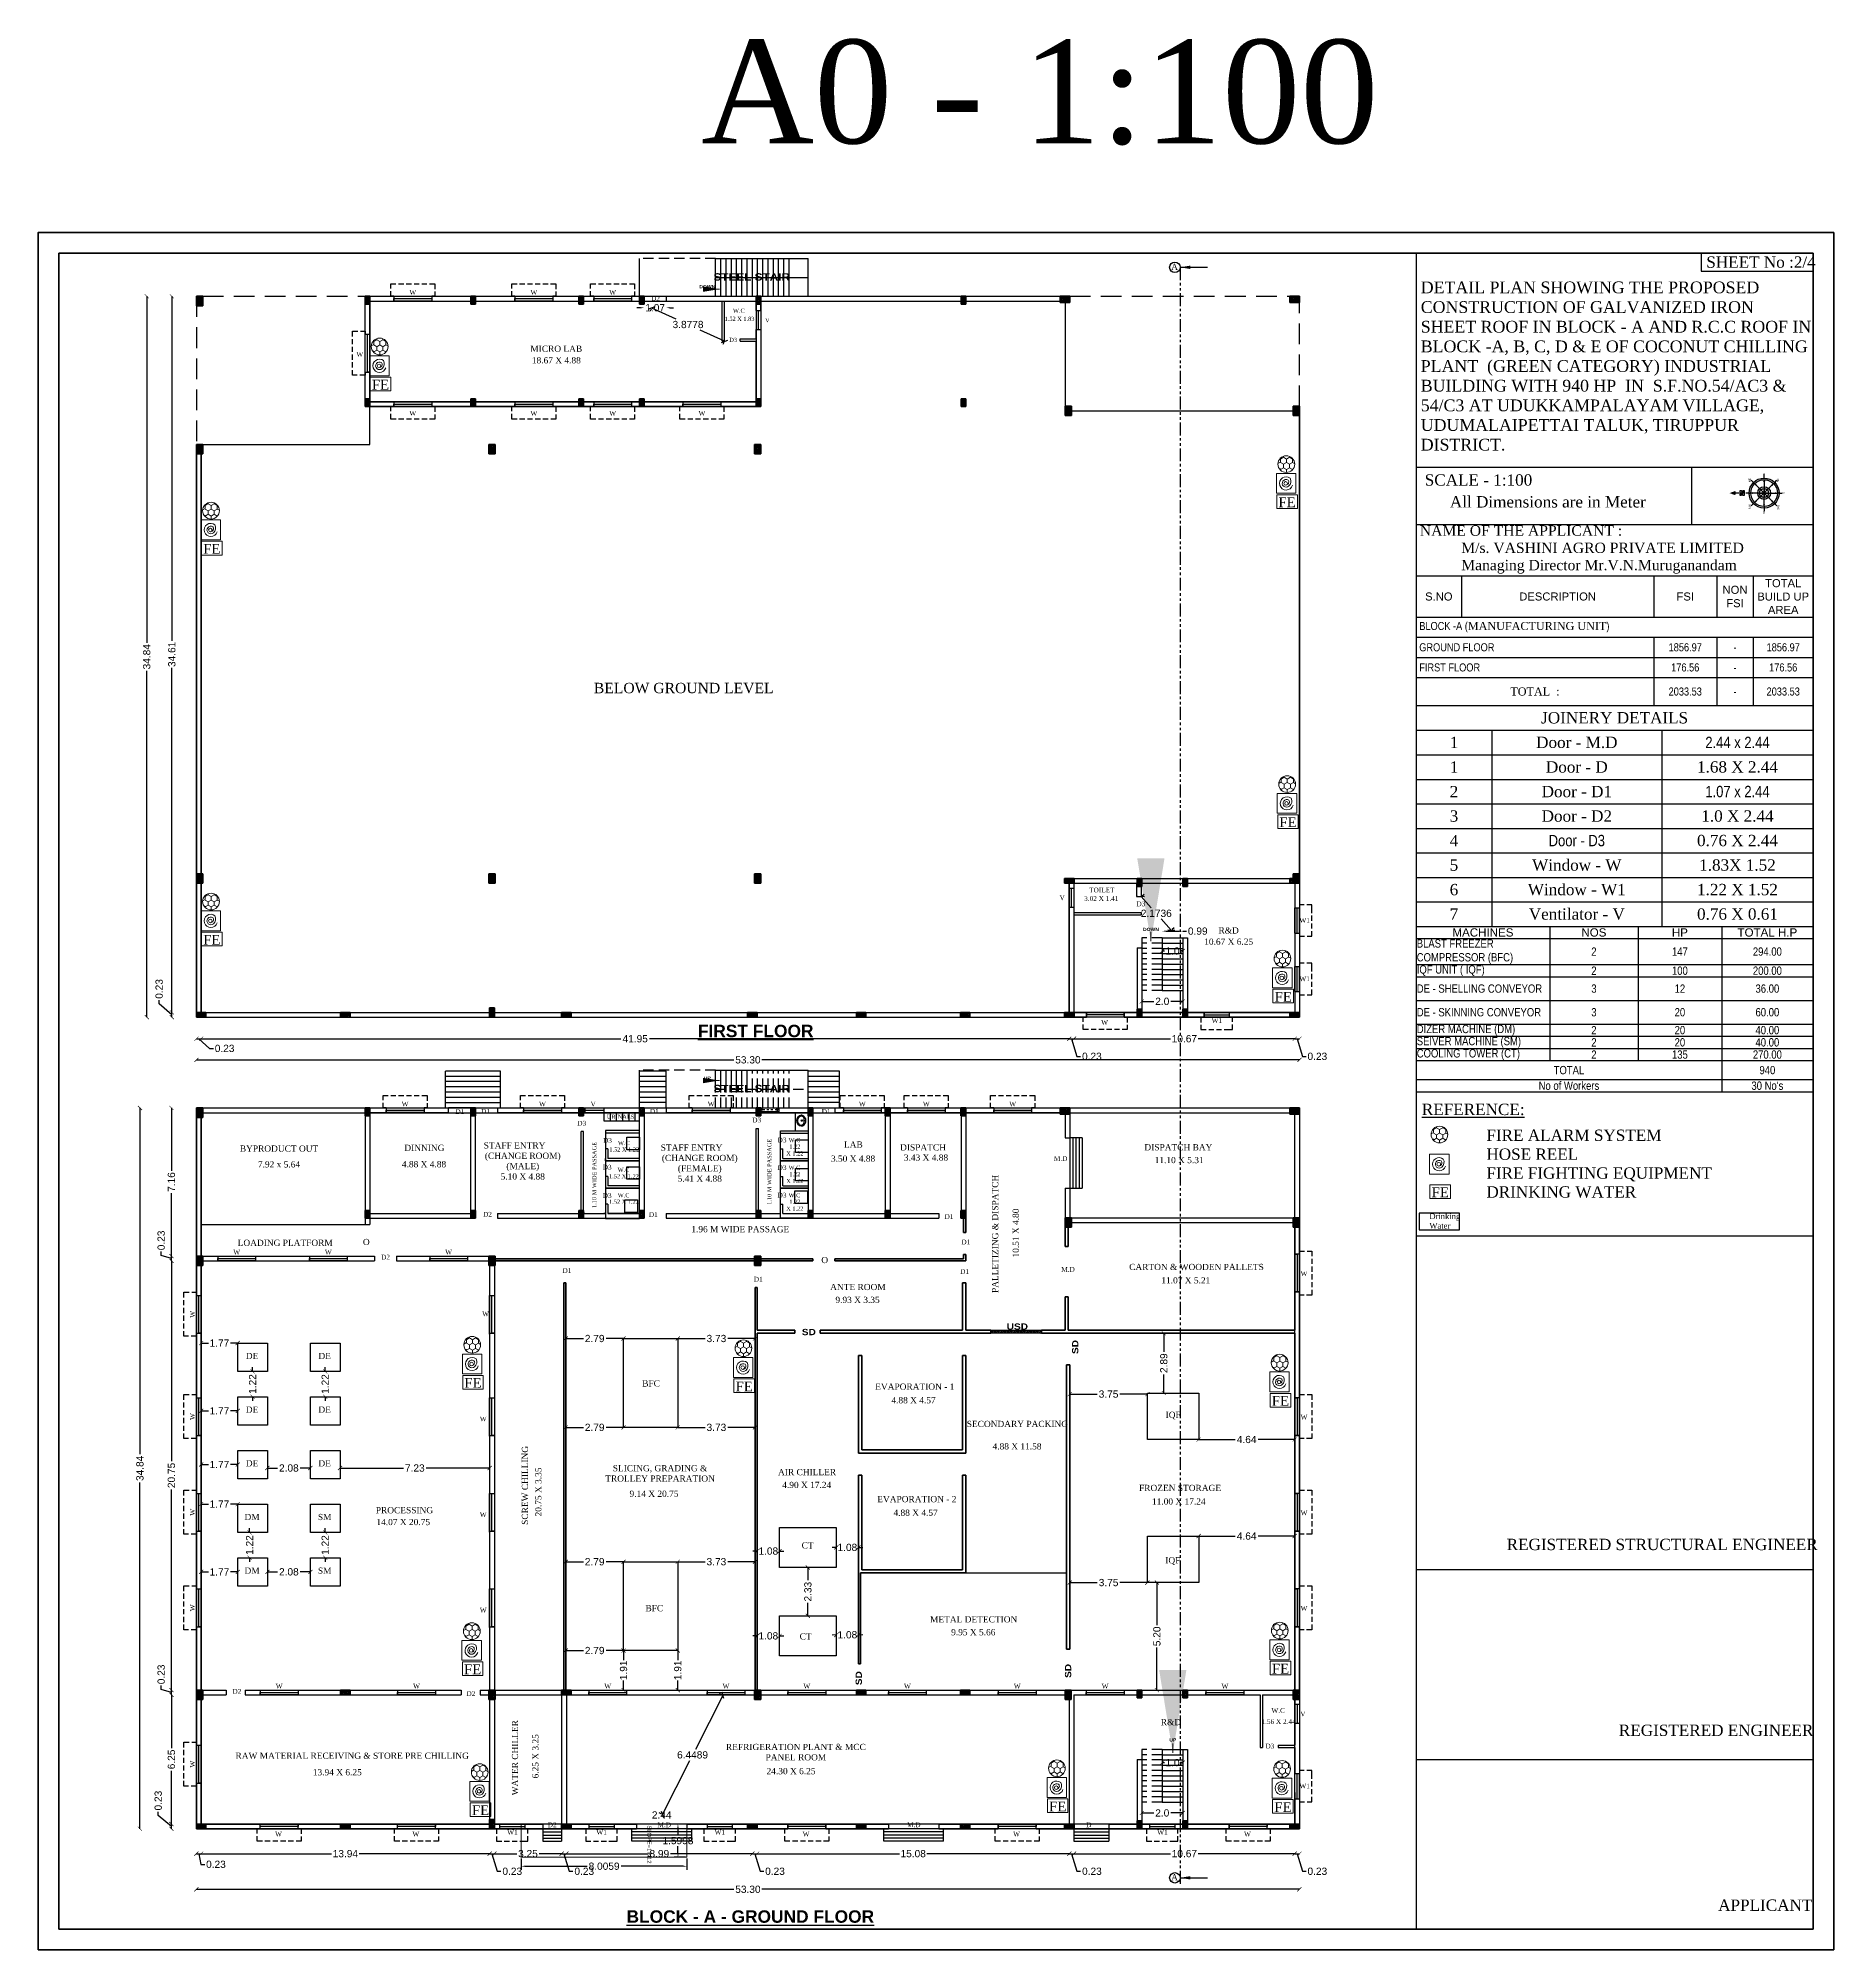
# Model space of a CAD drawing. Header units: metres. Extents: x 7359 to 7957, y 2407 to 2751.
# Drawn here: x 7661.5 to 7748.3, y 2444.4 to 2536.8 of the extents above; entities that cross this region are included whole.
import ezdxf
from ezdxf.enums import TextEntityAlignment as Align

# ---------------------------------------------------------------- set-up
doc = ezdxf.new("R2010")
doc.units = ezdxf.units.M
doc.header["$MEASUREMENT"] = 0
for name, pattern in [('DASHED2', [0.375, 0.25, -0.125]), ('HIDDEN', [0.375, 0.25, -0.125]), ('PHANTOM2', [1.25, 0.625, -0.125, 0.125, -0.125, 0.125, -0.125])]:
    doc.linetypes.add(name, pattern=pattern)
for name, color, linetype, lineweight in [('BLK_1_DA_RAMP_1', 1, 'Continuous', 0), ('col', 50, 'Continuous', 50), ('DIST_EXIT', 7, 'Continuous', 0), ('door', 32, 'Continuous', 15), ('glass', 5, 'Continuous', 9), ('sill level', 18, 'Continuous', 0), ('Text', 7, 'Continuous', 9)]:
    doc.layers.add(name, color=color, linetype=linetype, lineweight=lineweight)
for name, color, linetype, plot in [('BLK_1_FLR_0_BLT_UP_AREA', 1, 'Continuous', False), ('BLK_1_FLR_1_BLT_UP_AREA', 1, 'Continuous', False), ('BLK_5_FLR_0_WATER_CLOSET', 1, 'Continuous', False)]:
    doc.layers.add(name, color=color, linetype=linetype, plot=plot)
for name, color, linetype in [('BLK_1_FLR_0_EXIT_WIDTH_DOOR', 2, 'Continuous'), ('BLK_1_FLR_0_REGULAR_ROOM_1', 4, 'Continuous'), ('BLK_1_FLR_0_WASH', 60, 'Continuous'), ('BLK_1_FLR_0_WATER_CLOSET', 213, 'Continuous'), ('BLK_1_FLR_1_EXIT_WIDTH_DOOR', 2, 'Continuous'), ('BLK_1_FLR_1_REGULAR_ROOM_2', 117, 'Continuous'), ('BLK_4_FLR_0_WASH', 60, 'Continuous'), ('BLK_4_FLR_0_WATER_CLOSET', 213, 'Continuous'), ('BLK_5_FLR_0_WASH', 213, 'Continuous'), ('DIM', 41, 'Continuous'), ('Grid Lines', 8, 'Continuous'), ('WORKSHOP_AREA', 7, 'Continuous')]:
    doc.layers.add(name, color=color, linetype=linetype)
doc.styles.add('DIM', font='swissc.ttf')
doc.styles.add('SA', font='arial.ttf')
doc.styles.add('SASI', font='romans.shx', dxfattribs={"height": 2})
doc.styles.add('Schedule', font='times.ttf', dxfattribs={"height": 9})
doc.styles.get("Standard").update_dxf_attribs({"font": 'arial.ttf', "height": 0.35})
doc.styles.add('TI', font='ariblk.ttf', dxfattribs={"height": 9})
doc.styles.add('TIMES NEW ROMAN', font='times.ttf')
doc.dimstyles.new('Copy(2) of Standard', dxfattribs={"dimtxt": 0.3, "dimasz": 0.2, "dimexe": 0.18, "dimexo": 0.0625, "dimgap": 0.09, "dimtad": 0, "dimzin": 0, "dimdsep": 46, "dimtxsty": 'Standard', "dimblk": 'ARCHTICK', "dimcen": 0.09, "dimse1": 1, "dimse2": 1, "dimclrd": 251, "dimclrt": 1, "dimadec": 0, "dimazin": 0, "dimtfac": 1, "dimtofl": 0, "dimtmove": 0, "dimatfit": 3, "dimfxl": 0, "dimtolj": 1, "dimtzin": 0, "dimarcsym": 0})
doc.dimstyles.new('SASI', dxfattribs={"dimtxt": 4, "dimasz": 0.796875, "dimexe": 0, "dimexo": 0, "dimgap": 1, "dimtad": 1, "dimdec": 1, "dimzin": 3, "dimdsep": 46, "dimlunit": 4, "dimtxsty": 'SASI', "dimblk": 'SASI', "dimcen": 0.09, "dimse1": 1, "dimse2": 1, "dimclrd": 256, "dimclre": 256, "dimclrt": 4, "dimadec": 0, "dimazin": 0, "dimtfac": 1, "dimtdec": 1, "dimtofl": 0, "dimtmove": 0, "dimatfit": 3, "dimfxl": 0, "dimtolj": 1, "dimtzin": 0, "dimlwd": 0, "dimlwe": 5, "dimarcsym": 0})
doc.dimstyles.get("Standard").update_dxf_attribs({"dimtxt": 0.18, "dimasz": 0.18, "dimexe": 0.18, "dimexo": 0.0625, "dimgap": 0.09, "dimtad": 0, "dimtih": 1, "dimtoh": 1, "dimdec": 4, "dimzin": 0, "dimdsep": 46, "dimtxsty": 'Standard', "dimcen": 0.09, "dimadec": 0, "dimazin": 0, "dimtfac": 1, "dimtdec": 4, "dimtofl": 0, "dimtmove": 0, "dimatfit": 3, "dimfxl": 0, "dimtolj": 1, "dimtzin": 0, "dimarcsym": 0})
doc.dimstyles.new('STANDARD$0', dxfattribs={"dimtxt": 0.25, "dimasz": 0.18, "dimexe": 0.15, "dimexo": 0.15, "dimgap": 0.1, "dimtad": 0, "dimzin": 0, "dimdsep": 46, "dimtxsty": 'Standard', "dimblk": 'OBLIQUE', "dimcen": 0.0625, "dimdle": 0.02, "dimadec": 0, "dimazin": 0, "dimtfac": 1, "dimtix": 1, "dimtofl": 0, "dimtmove": 2, "dimatfit": 3, "dimldrblk": 'OBLIQUE', "dimfxl": 0, "dimtolj": 1, "dimtzin": 0, "dimarcsym": 0})
doc.dimstyles.new('STANDARD1', dxfattribs={"dimtxt": 0.3, "dimasz": 0.23, "dimexe": 1, "dimexo": 1, "dimgap": 1, "dimtad": 1, "dimzin": 0, "dimdsep": 46, "dimtxsty": 'Standard', "dimblk1": 'OBLIQUE', "dimblk2": 'OBLIQUE', "dimsah": 1, "dimcen": 1, "dimdle": 1, "dimclrd": 256, "dimclre": 256, "dimclrt": 7, "dimadec": 0, "dimazin": 0, "dimtfac": 1, "dimtmove": 0, "dimatfit": 3, "dimldrblk": 'OBLIQUE', "dimfxl": 0, "dimtolj": 1, "dimtzin": 0, "dimarcsym": 0})
pattern_1 = [(50, (0, 0), (1.434520365, -0.12550427), [0.15, -1.65]), (355, (0, 0), (-0.277502667, 1.504384267), [0.12, -1.32]), (100.4514, (0.1195, -0.0105), (1.157018763, 1.378879084), [0.12748038, -1.402284224]), (46.1842, (0, 0.4), (2.134482097, -0.33103803), [0.225, -2.475]), (96.6356, (0.1779, 0.3724), (1.86932541, 1.94823574), [0.191220576, -2.103426]), (351.1842, (0, 0.4), (1.86932389, 1.9482372), [0.18, -1.98]), (21, (0.2, 0.3), (1.193814104, -0.805237781), [0.15, -1.65]), (326, (0.2, 0.3), (0.486630664, 1.45030009), [0.12, -1.32]), (71.4514, (0.2995, 0.2329), (1.680445257, 0.645060993), [0.12748038, -1.402284224]), (37.5, (0, 0), (0.0243197106, 0.6657877077), [0, -1.304, 0, -1.34, 0, -1.325]), (7.5, (0, 0), (0.526139075, 0.788823424), [0, -0.764, 0, -1.274, 0, -0.505]), (327.5, (-0.446, 0), (1.0676448723, -0.0451097435), [0, -0.5, 0, -1.56, 0, -2.07]), (317.5, (-0.646, 0), (1.166372339, 0.200209965), [0, -0.65, 0, -1.036, 0, -1.47])]

msp = doc.modelspace()

# ---------------------------------------------------------------- texts
at = {"style": 'TI'}
for s, height, p in [('STEEL STAIR', 0.3555266, (7695.98437, 2525.05359)), ('DOWN', 0.152369, (7693.83704, 2524.68043)), ('DOWN', 0.152369, (7715.27472, 2493.61866)), ('UP', 0.152369, (7693.83699, 2486.43059)), ('STEEL STAIR', 0.3555273, (7695.98433, 2485.82574)), ('SD', 0.304738, (7698.74422, 2474.08137)), ('USD', 0.304738, (7708.82022, 2474.34635)), ('UP', 0.152369, (7716.3346, 2454.44286))]:
    msp.add_text(s, height=height, dxfattribs=at).set_placement(p, align=Align.CENTER)
for p in [(7711.76824, 2473.50961), (7701.30801, 2457.50393), (7711.42316, 2457.85481)]:
    msp.add_text('SD', height=0.304738, rotation=90, dxfattribs=at).set_placement(p, align=Align.CENTER)
at = {"attachment_point": 1}
for s, width, gutter_width, insert, char_height in [('{\\fTimes New Roman|b0|i0|c0|p18;A0 - 1:100}', 51.1726844, 1, (7693.54625, 2536.68784), 5), ('{\\fTimes New Roman|b0|i0|c0|p18;FIRE ALARM SYSTEM\\PHOSE REEL\\H1.83333x; \\H0.54545x;\\PFIRE FIGHTING EQUIPMENT\\H1.55556x; \\H0.64286x;\\PDRINKING WATER\\H1.64815x; }', 10.9247063, 11.41624, (7731.48535, 2484.01874), 0.5479797), ('{\\fTimes New Roman|b0|i0|c0|p18;Drinking \\PWater}', 0.9708327, 0.9133, (7728.73092, 2479.96452), 0.2739898), ('{\\fTimes New Roman|b0|i0|c0|p18;REGISTERED STRUCTURAL ENGINEER}', 14.7112476, 0.9133, (7732.4645, 2464.24138), 0.5479797), ('{\\fTimes New Roman|b0|i0|c0|p18;REGISTERED ENGINEER}', 9.20419, 0.9133, (7737.88766, 2455.25874), 0.5479797), ('{\\fTimes New Roman|b0|i0|c0|p18;APPLICANT}', 4.1512532, 0.9133, (7742.68662, 2446.80627), 0.5479797)]:
    msp.add_mtext_dynamic_manual_height_columns(s, width=width, gutter_width=gutter_width, heights=[0], dxfattribs=dict(at, insert=insert, char_height=char_height))
at = {"lineweight": 30, "insert": (7742.11238, 2526.22034), "char_height": 0.5479797, "width": 5.1075776, "attachment_point": 1, "line_spacing_factor": 1.5, "style": 'TIMES NEW ROMAN'}
msp.add_mtext('SHEET No :2/4', dxfattribs=at)
at = {"attachment_point": 2, "style": 'TI'}
for s, insert, char_height, width in [('{\\fTimes New Roman|b0|i0|c0|p18;A}', (7716.4162, 2525.87218), 0.3, 0.3179243), ('{\\fTimes New Roman|b0|i0|c0|p18;D2}', (7691.33698, 2524.30522), 0.23, 0.2379408), ('{\\fTimes New Roman|b0|i0|c0|p18;1.52 X 1.83}', (7695.39462, 2523.30366), 0.2, 1.8680654), ('{\\fTimes New Roman|b0|i0|c0|p18;W.C}', (7695.36356, 2523.69845), 0.2, 0.5412934), ('{\\fTimes New Roman|b0|i0|c0|p18;V}', (7696.74271, 2523.23397), 0.2, 0.5412934), ('{\\fTimes New Roman|b0|i0|c0|p18;D3}', (7695.08791, 2522.28716), 0.2, 0.5412934), ('{\\fTimes New Roman|b0|i0|c0|p18;MICRO LAB}', (7686.53946, 2521.90916), 0.3, 2.7475566), ('{\\fTimes New Roman|b0|i0|c0|p18;18.67 X 4.88}', (7686.54337, 2521.35089), 0.3, 2.7475566), ('{\\fTimes New Roman|b0|i0|c0|p18;BELOW GROUND LEVEL}', (7692.69869, 2505.61097), 0.5, 11.8468239), ('{\\fTimes New Roman|b0|i0|c0|p18;TOILET}', (7712.90517, 2495.71203), 0.23, 4.4587898), ('{\\fTimes New Roman|b0|i0|c0|p18;3.02 X 1.41}', (7712.87789, 2495.30201), 0.23, 4.4587898), ('{\\fTimes New Roman|b0|i0|c0|p18;D3}', (7714.79317, 2495.04323), 0.23, 0.5076143), ('{\\fTimes New Roman|b0|i0|c0|p18;R&D}', (7719.03164, 2493.79321), 0.3, 2.7475566), ('{\\fTimes New Roman|b0|i0|c0|p18;10.67 X 6.25}', (7719.03251, 2493.25159), 0.3, 2.7475566), ('{\\fTimes New Roman|b0|i0|c0|p18;URINALS}', (7689.64553, 2484.73894), 0.2, 4.4587898), ('{\\fTimes New Roman|b0|i0|c0|p18;W.C}', (7689.80653, 2483.46988), 0.2, 4.4587898), ('{\\fTimes New Roman|b0|i0|c0|p18;W.C}', (7698.05139, 2483.61104), 0.2, 4.4587898), ('{\\fTimes New Roman|b0|i0|c0|p18;LAB}', (7700.8954, 2483.4462), 0.3, 1.891248), ('{\\fTimes New Roman|b0|i0|c0|p18;BYPRODUCT OUT }', (7673.14278, 2483.25129), 0.3, 5.0188419), ('{\\fTimes New Roman|b0|i0|c0|p18;4.88 X 4.88}', (7680.14889, 2482.49667), 0.3, 2.0999053), ('{\\fTimes New Roman|b0|i0|c0|p18;DINNING}', (7680.16712, 2483.28671), 0.3, 1.891248), ('{\\fTimes New Roman|b0|i0|c0|p18;STAFF ENTRY         (CHANGE ROOM)\\P(MALE)\\P5.10 X 4.88}', (7684.92044, 2483.4026), 0.3, 3.9086671), ('{\\fTimes New Roman|b0|i0|c0|p18;1.52 X 1.22}', (7689.82342, 2483.15806), 0.2, 4.4587898), ('{\\fTimes New Roman|b0|i0|c0|p18;STAFF ENTRY         (CHANGE ROOM)\\P(FEMALE)\\P5.41 X 4.88}', (7693.47304, 2483.29859), 0.3, 3.9086671), ('{\\fTimes New Roman|b0|i0|c0|p18;1.22 \\PX 1.22}', (7698.06828, 2483.29923), 0.2, 4.4587898), ('{\\fTimes New Roman|b0|i0|c0|p18;3.50 X 4.88}', (7700.88174, 2482.76659), 0.3, 2.7681381), ('{\\fTimes New Roman|b0|i0|c0|p18;DISPATCH}', (7704.26188, 2483.3081), 0.3, 1.891248), ('{\\fTimes New Roman|b0|i0|c0|p18;3.43 X 4.88}', (7704.4062, 2482.81696), 0.3, 2.7681381), ('{\\fTimes New Roman|b0|i0|c0|p18;M.D}', (7710.913, 2482.73045), 0.23, 0.2379408), ('{\\fTimes New Roman|b0|i0|c0|p18;DISPATCH BAY}', (7716.60292, 2483.31613), 0.3, 6.8512473), ('{\\fTimes New Roman|b0|i0|c0|p18;11.10 X 5.31}', (7716.639, 2482.69584), 0.3, 6.8512473), ('{\\fTimes New Roman|b0|i0|c0|p18;7.92 x 5.64}', (7673.14112, 2482.48763), 0.3, 5.0188419), ('{\\fTimes New Roman|b0|i0|c0|p18;1.52 X 1.22}', (7689.80908, 2481.86205), 0.2, 4.4587898), ('{\\fTimes New Roman|b0|i0|c0|p18;W.C}', (7689.79218, 2482.17386), 0.2, 4.4587898), ('{\\fTimes New Roman|b0|i0|c0|p18;1.22 \\PX 1.22}', (7698.06828, 2481.966), 0.2, 4.4587898), ('{\\fTimes New Roman|b0|i0|c0|p18;W.C}', (7698.05139, 2482.27782), 0.2, 4.4587898), ('{\\fTimes New Roman|b0|i0|c0|p18;W.C}', (7689.79506, 2480.94457), 0.2, 4.4587898), ('{\\fTimes New Roman|b0|i0|c0|p18;W.C}', (7698.05139, 2480.94459), 0.2, 4.4587898), ('{\\fTimes New Roman|b0|i0|c0|p18;1.52 X 1.22}', (7689.81196, 2480.63276), 0.2, 4.4587898), ('{\\fTimes New Roman|b0|i0|c0|p18;1.22 \\PX 1.22}', (7698.06828, 2480.63278), 0.2, 4.4587898), ('{\\fTimes New Roman|b0|i0|c0|p18;1.96 M WIDE PASSAGE}', (7695.43223, 2479.35562), 0.3, 5.3128352), ('{\\fTimes New Roman|b0|i0|c0|p18;LOADING PLATFORM}', (7673.44176, 2478.69658), 0.3, 5.0188419), ('{\\fTimes New Roman|b0|i0|c0|p18;O}', (7677.35976, 2478.7365), 0.3, 0.3058118), ('{\\fTimes New Roman|b0|i0|c0|p18;O}', (7699.51165, 2477.86429), 0.3, 0.3058118), ('{\\fTimes New Roman|b0|i0|c0|p18;M.D}', (7711.27049, 2477.37257), 0.23, 0.2379408), ('{\\fTimes New Roman|b0|i0|c0|p18;CARTON & WOODEN PALLETS}', (7717.47632, 2477.52956), 0.3, 6.8512473), ('{\\fTimes New Roman|b0|i0|c0|p18;ANTE ROOM}', (7701.11649, 2476.56031), 0.3, 2.7505847), ('{\\fTimes New Roman|b0|i0|c0|p18;11.07 X 5.21}', (7716.96172, 2476.88393), 0.3, 5.3128352), ('{\\fTimes New Roman|b0|i0|c0|p18;9.93 X 3.35}', (7701.0989, 2475.93958), 0.3, 5.3128352), ('{\\fTimes New Roman|b0|i0|c0|p18;DE}', (7671.83889, 2473.22731), 0.3, 0.8249178), ('{\\fTimes New Roman|b0|i0|c0|p18;DE}', (7675.34868, 2473.22731), 0.3, 0.8249178), ('{\\fTimes New Roman|b0|i0|c0|p18;BFC}', (7691.11996, 2471.90084), 0.3, 0.8249178), ('{\\fTimes New Roman|b0|i0|c0|p18;EVAPORATION - 1}', (7703.86387, 2471.74487), 0.3, 3.6893014), ('{\\fTimes New Roman|b0|i0|c0|p18;DE}', (7671.83889, 2470.63306), 0.3, 0.8249178), ('{\\fTimes New Roman|b0|i0|c0|p18;DE}', (7675.34868, 2470.63306), 0.3, 0.8249178), ('{\\fTimes New Roman|b0|i0|c0|p18;4.88 X 4.57}', (7703.80436, 2471.08912), 0.3, 3.6893014), ('{\\fTimes New Roman|b0|i0|c0|p18;SECONDARY PACKING}', (7708.82251, 2469.94301), 0.3, 4.620646), ('{\\fTimes New Roman|b0|i0|c0|p18;IQF}', (7716.3509, 2470.38134), 0.3, 0.8249178), ('{\\fTimes New Roman|b0|i0|c0|p18;4.88 X 11.58}', (7708.80492, 2468.85944), 0.3, 5.3128352), ('{\\fTimes New Roman|b0|i0|c0|p18;DE}', (7671.83889, 2468.0388), 0.3, 0.8249178), ('{\\fTimes New Roman|b0|i0|c0|p18;DE}', (7675.34868, 2468.0388), 0.3, 0.8249178), ('{\\fTimes New Roman|b0|i0|c0|p18;SLICING, GRADING & TROLLEY PREPARATION }', (7691.55512, 2467.80223), 0.3, 5.3128352), ('{\\fTimes New Roman|b0|i0|c0|p18;AIR CHILLER}', (7698.65981, 2467.61424), 0.3, 2.7505847), ('{\\fTimes New Roman|b0|i0|c0|p18;4.90 X 17.24}', (7698.64223, 2466.9935), 0.3, 5.3128352), ('{\\fTimes New Roman|b0|i0|c0|p18;FROZEN STORAGE}', (7716.68193, 2466.84979), 0.3, 3.8539979), ('{\\fTimes New Roman|b0|i0|c0|p18;9.14 X 20.75}', (7691.26271, 2466.56768), 0.3, 5.3128352), ('{\\fTimes New Roman|b0|i0|c0|p18;EVAPORATION - 2}', (7703.96349, 2466.30787), 0.3, 3.8539979), ('{\\fTimes New Roman|b0|i0|c0|p18;11.00 X 17.24}', (7716.62242, 2466.19403), 0.3, 3.6893014), ('{\\fTimes New Roman|b0|i0|c0|p18;DM}', (7671.83889, 2465.44455), 0.3, 0.8249178), ('{\\fTimes New Roman|b0|i0|c0|p18;SM}', (7675.34868, 2465.44455), 0.3, 0.8249178), ('{\\fTimes New Roman|b0|i0|c0|p18;PROCESSING}', (7679.203, 2465.77393), 0.3, 5.3128352), ('{\\fTimes New Roman|b0|i0|c0|p18;14.07 X 20.75}', (7679.14443, 2465.20033), 0.3, 5.3128352), ('{\\fTimes New Roman|b0|i0|c0|p18;4.88 X 4.57}', (7703.90398, 2465.65211), 0.3, 3.6893014), ('{\\fTimes New Roman|b0|i0|c0|p18;CT}', (7698.68524, 2464.07108), 0.3, 0.8249178), ('{\\fTimes New Roman|b0|i0|c0|p18;IQF}', (7716.3354, 2463.35305), 0.3, 0.8249178), ('{\\fTimes New Roman|b0|i0|c0|p18;DM}', (7671.83889, 2462.85029), 0.3, 0.8249178), ('{\\fTimes New Roman|b0|i0|c0|p18;SM}', (7675.34868, 2462.85029), 0.3, 0.8249178), ('{\\fTimes New Roman|b0|i0|c0|p18;BFC}', (7691.27771, 2461.03832), 0.3, 0.8249178), ('{\\fTimes New Roman|b0|i0|c0|p18;METAL DETECTION}', (7706.70977, 2460.49689), 0.3, 4.620646), ('{\\fTimes New Roman|b0|i0|c0|p18;CT}', (7698.58916, 2459.6707), 0.3, 0.8249178), ('{\\fTimes New Roman|b0|i0|c0|p18;9.95 X 5.66}', (7706.69218, 2459.87615), 0.3, 5.3128352), ('{\\fTimes New Roman|b0|i0|c0|p18;W.C}', (7721.4231, 2456.05883), 0.23, 4.4587898), ('{\\fTimes New Roman|b0|i0|c0|p18;R&D}', (7716.24327, 2455.53035), 0.3, 4.4587898), ('{\\fTimes New Roman|b0|i0|c0|p18;1.56 X 2.44}', (7721.44439, 2455.52002), 0.23, 4.4587898), ('{\\fTimes New Roman|b0|i0|c0|p18;RAW MATERIAL RECEIVING & STORE PRE CHILLING}', (7676.67889, 2453.90572), 0.3, 12.1350927), ('{\\fTimes New Roman|b0|i0|c0|p18;REFRIGERATION PLANT & MCC PANEL ROOM}', (7698.11711, 2454.33006), 0.3, 6.8512473), ('{\\fTimes New Roman|b0|i0|c0|p18;13.94 X 6.25}', (7675.95812, 2453.10684), 0.3, 5.3128352), ('{\\fTimes New Roman|b0|i0|c0|p18;24.30 X 6.25}', (7697.88442, 2453.16126), 0.3, 5.3128352), ('{\\fTimes New Roman|b0|i0|c0|p18;D2}', (7686.34153, 2450.52943), 0.23, 0.2379408), ('{\\fTimes New Roman|b0|i0|c0|p18;M.D}', (7691.75935, 2450.52924), 0.23, 0.2379408), ('{\\fTimes New Roman|b0|i0|c0|p18;M.D}', (7703.81616, 2450.53264), 0.23, 0.2379408), ('{\\fTimes New Roman|b0|i0|c0|p18;D}', (7712.27611, 2450.53073), 0.23, 0.2379408), ('{\\fTimes New Roman|b0|i0|c0|p18;A}', (7716.4162, 2448.0326), 0.3, 0.3179243)]:
    msp.add_mtext(s, dxfattribs=dict(at, insert=insert, char_height=char_height, width=width))
at = {"linetype": 'ByBlock', "ltscale": 5, "insert": (7728.31475, 2525.00799), "char_height": 0.57, "width": 18.8175436, "attachment_point": 1, "style": 'TIMES NEW ROMAN'}
msp.add_mtext('\\A1;DETAIL PLAN SHOWING THE PROPOSED  CONSTRUCTION OF GALVANIZED IRON  SHEET ROOF IN BLOCK - A AND R.C.C ROOF IN BLOCK -A, B, C, D & E OF COCONUT CHILLING PLANT  (GREEN CATEGORY) INDUSTRIAL BUILDING WITH 940 HP  IN  S.F.NO.54/AC3 & 54/C3 AT UDUKKAMPALAYAM VILLAGE, UDUMALAIPETTAI TALUK, TIRUPPUR DISTRICT.', dxfattribs=at)
at = {"style": 'TI'}
for s, insert, char_height, attachment_point in [('{\\fTimes New Roman|b0|i0|c0|p18;W}', (7679.60732, 2524.60026), 0.23, 2), ('{\\fTimes New Roman|b0|i0|c0|p18;W}', (7685.45805, 2524.60026), 0.23, 2), ('{\\fTimes New Roman|b0|i0|c0|p18;W}', (7689.26431, 2524.60026), 0.23, 2), ('{\\fTimes New Roman|b0|i0|c0|p18;W}', (7677.04487, 2521.6061), 0.23, 2), ('{\\fTimes New Roman|b0|i0|c0|p18;W}', (7679.60732, 2518.75358), 0.23, 2), ('{\\fTimes New Roman|b0|i0|c0|p18;W}', (7685.45805, 2518.75358), 0.23, 2), ('{\\fTimes New Roman|b0|i0|c0|p18;W}', (7689.26431, 2518.75358), 0.23, 2), ('{\\fTimes New Roman|b0|i0|c0|p18;W}', (7693.57915, 2518.75358), 0.23, 2), ('{\\fTimes New Roman|b0|i0|c0|p18;V}', (7710.98714, 2495.34035), 0.23, 2), ('{\\fTimes New Roman|b0|i0|c0|p18;W1}', (7722.70404, 2494.247), 0.23, 2), ('{\\fTimes New Roman|b0|i0|c0|p18;W1}', (7722.70404, 2491.42466), 0.23, 2), ('{\\fArial|b1|i0|c0|p34;\\LFIRST FLOOR}', (7693.38287, 2488.78088), 0.6, 4), ('{\\fTimes New Roman|b0|i0|c0|p18;W}', (7713.03769, 2489.31442), 0.23, 2), ('{\\fTimes New Roman|b0|i0|c0|p18;W1}', (7718.46178, 2489.40237), 0.23, 2), ('{\\fTimes New Roman|b0|i0|c0|p18;W}', (7679.2354, 2485.3724), 0.23, 2), ('{\\fTimes New Roman|b0|i0|c0|p18;W}', (7685.87243, 2485.3724), 0.23, 2), ('{\\fTimes New Roman|b0|i0|c0|p18;V}', (7688.32225, 2485.37157), 0.23, 2), ('{\\fTimes New Roman|b0|i0|c0|p18;W}', (7694.02416, 2485.3724), 0.23, 2), ('{\\fTimes New Roman|b0|i0|c0|p18;W}', (7701.3294, 2485.3724), 0.23, 2), ('{\\fTimes New Roman|b0|i0|c0|p18;W}', (7704.4224, 2485.3724), 0.23, 2), ('{\\fTimes New Roman|b0|i0|c0|p18;W}', (7708.59485, 2485.3724), 0.23, 2), ('{\\fTimes New Roman|b0|i0|c0|p18;D1}', (7681.87997, 2485.00023), 0.23, 2), ('{\\fTimes New Roman|b0|i0|c0|p18;D1}', (7683.12373, 2485.01125), 0.23, 2), ('{\\fTimes New Roman|b0|i0|c0|p18;D3}', (7687.76984, 2484.44133), 0.23, 2), ('{\\fTimes New Roman|b0|i0|c0|p18;D1}', (7691.27427, 2485.02045), 0.23, 2), ('{\\fTimes New Roman|b0|i0|c0|p18;D3}', (7696.22631, 2484.59368), 0.23, 2), ('{\\fTimes New Roman|b0|i0|c0|p18;D1}', (7699.57912, 2485.0112), 0.23, 2), ('{\\fTimes New Roman|b0|i0|c0|p18;D3}', (7689.01453, 2483.61155), 0.23, 2), ('{\\fTimes New Roman|b0|i0|c0|p18;D3}', (7697.45019, 2483.63091), 0.23, 2), ('{\\fTimes New Roman|b0|i0|c0|p18;D3}', (7689.00018, 2482.31554), 0.23, 2), ('{\\fTimes New Roman|b0|i0|c0|p18;D3}', (7697.45019, 2482.29768), 0.23, 2), ('{\\fTimes New Roman|b0|i0|c0|p18;D3}', (7688.99719, 2480.94583), 0.23, 2), ('{\\fTimes New Roman|b0|i0|c0|p18;D3}', (7697.45019, 2480.96445), 0.23, 2), ('{\\fTimes New Roman|b0|i0|c0|p18;D2}', (7683.21747, 2480.04137), 0.23, 2), ('{\\fTimes New Roman|b0|i0|c0|p18;D1}', (7691.23055, 2480.02376), 0.23, 2), ('{\\fTimes New Roman|b0|i0|c0|p18;D1}', (7705.51938, 2479.9284), 0.23, 2), ('{\\fTimes New Roman|b0|i0|c0|p18;W}', (7671.09798, 2478.21107), 0.23, 2), ('{\\fTimes New Roman|b0|i0|c0|p18;W}', (7675.52511, 2478.21107), 0.23, 2), ('{\\fTimes New Roman|b0|i0|c0|p18;D2}', (7678.29047, 2477.96934), 0.23, 2), ('{\\fTimes New Roman|b0|i0|c0|p18;W}', (7681.33905, 2478.21107), 0.23, 2), ('{\\fTimes New Roman|b0|i0|c0|p18;D1}', (7706.33029, 2478.70375), 0.23, 2), ('{\\fTimes New Roman|b0|i0|c0|p18;D1}', (7687.05592, 2477.31944), 0.23, 2), ('{\\fTimes New Roman|b0|i0|c0|p18;D1}', (7706.27063, 2477.27166), 0.23, 2), ('{\\fTimes New Roman|b0|i0|c0|p18;W}', (7722.67445, 2477.17271), 0.23, 2), ('{\\fTimes New Roman|b0|i0|c0|p18;D1}', (7696.2997, 2476.90162), 0.23, 2), ('{\\fTimes New Roman|b0|i0|c0|p18;W}', (7683.12428, 2475.22818), 0.23, 2), ('{\\fTimes New Roman|b0|i0|c0|p18;W}', (7683.01148, 2470.14852), 0.23, 2), ('{\\fTimes New Roman|b0|i0|c0|p18;W}', (7722.67445, 2470.23634), 0.23, 2), ('{\\fTimes New Roman|b0|i0|c0|p18;W}', (7683.01148, 2465.52337), 0.23, 2), ('{\\fTimes New Roman|b0|i0|c0|p18;W}', (7722.67445, 2465.61118), 0.23, 2), ('{\\fTimes New Roman|b0|i0|c0|p18;W}', (7683.01148, 2460.90683), 0.23, 2), ('{\\fTimes New Roman|b0|i0|c0|p18;W}', (7722.67445, 2460.99465), 0.23, 2), ('{\\fTimes New Roman|b0|i0|c0|p18;D2}', (7671.10366, 2456.98061), 0.23, 2), ('{\\fTimes New Roman|b0|i0|c0|p18;W}', (7673.15177, 2457.23496), 0.23, 2), ('{\\fTimes New Roman|b0|i0|c0|p18;W}', (7679.7872, 2457.23496), 0.23, 2), ('{\\fTimes New Roman|b0|i0|c0|p18;D2}', (7682.41271, 2456.87286), 0.23, 2), ('{\\fTimes New Roman|b0|i0|c0|p18;W}', (7689.02774, 2457.23496), 0.23, 2), ('{\\fTimes New Roman|b0|i0|c0|p18;W}', (7694.74157, 2457.23496), 0.23, 2), ('{\\fTimes New Roman|b0|i0|c0|p18;W}', (7698.64602, 2457.23496), 0.23, 2), ('{\\fTimes New Roman|b0|i0|c0|p18;W}', (7703.50907, 2457.23496), 0.23, 2), ('{\\fTimes New Roman|b0|i0|c0|p18;W}', (7708.81664, 2457.23496), 0.23, 2), ('{\\fTimes New Roman|b0|i0|c0|p18;W}', (7713.06472, 2457.23496), 0.23, 2), ('{\\fTimes New Roman|b0|i0|c0|p18;W}', (7718.85055, 2457.23496), 0.23, 2), ('{\\fTimes New Roman|b0|i0|c0|p18;V}', (7722.61957, 2455.88998), 0.23, 2), ('{\\fTimes New Roman|b0|i0|c0|p18;D3}', (7721.02627, 2454.33622), 0.23, 2), ('{\\fTimes New Roman|b0|i0|c0|p18;W1}', (7722.70404, 2452.40747), 0.23, 2), ('{\\fTimes New Roman|b0|i0|c0|p18;W1}', (7684.42325, 2450.17445), 0.23, 2), ('{\\fTimes New Roman|b0|i0|c0|p18;W1}', (7688.7308, 2450.17445), 0.23, 2), ('{\\fTimes New Roman|b0|i0|c0|p18;W1}', (7694.44463, 2450.17445), 0.23, 2), ('{\\fTimes New Roman|b0|i0|c0|p18;W1}', (7715.8334, 2450.17445), 0.23, 2), ('{\\fTimes New Roman|b0|i0|c0|p18;W}', (7673.11829, 2450.0865), 0.23, 2), ('{\\fTimes New Roman|b0|i0|c0|p18;W}', (7679.75372, 2450.0865), 0.23, 2), ('{\\fTimes New Roman|b0|i0|c0|p18;W}', (7698.61254, 2450.0865), 0.23, 2), ('{\\fTimes New Roman|b0|i0|c0|p18;W}', (7708.78316, 2450.0865), 0.23, 2), ('{\\fTimes New Roman|b0|i0|c0|p18;W}', (7719.93988, 2450.0865), 0.23, 2), ('{\\fArial|b1|i0|c0|p34;\\LBLOCK - A - GROUND FLOOR}', (7689.93401, 2445.97845), 0.6, 4)]:
    msp.add_mtext(s, dxfattribs=dict(at, insert=insert, char_height=char_height, attachment_point=attachment_point))
at = {"linetype": 'ByBlock', "ltscale": 5, "attachment_point": 1, "style": 'TIMES NEW ROMAN'}
for s, width, gutter_width, insert, char_height in [('SCALE - 1:100', 7.5843253, 0.9133, (7728.50688, 2515.68984), 0.5479797), ('All Dimensions are in Meter', 9.428001, 0.9133, (7729.71974, 2514.63324), 0.5479797), ('NAME OF THE APPLICANT : \\P{\\C0;^IM/s. VASHINI AGRO PRIVATE LIMITED\\P^IManaging Director Mr.V.N.Muruganandam\\P^I^I^I^I^I}', 54.3140432, 1.03258, (7728.27139, 2513.21975), 0.5), ('{\\LREFERENCE:}', 4.793882, 0.9133, (7728.36659, 2485.26945), 0.5479797)]:
    msp.add_mtext_dynamic_manual_height_columns(s, width=width, gutter_width=gutter_width, heights=[0], dxfattribs=dict(at, insert=insert, char_height=char_height))
at = {"attachment_point": 2, "rotation": 90, "style": 'TI'}
for s, insert, char_height, width in [('{\\fTimes New Roman|b0|i0|c0|p18;1.10 M WIDE PASSAGE}', (7696.73412, 2481.97832), 0.2, 4.4587898), ('{\\fTimes New Roman|b0|i0|c0|p18;1.10 M WIDE PASSAGE}', (7688.27765, 2481.82597), 0.2, 4.4587898), ('{\\fTimes New Roman|b0|i0|c0|p18;PALLETIZING & DISPATCH}', (7707.5963, 2478.97723), 0.3, 5.4201893), ('{\\fTimes New Roman|b0|i0|c0|p18;10.51 X 4.80}', (7708.59143, 2479.0179), 0.3, 3.5623367), ('{\\fTimes New Roman|b0|i0|c0|p18;SCREW CHILLING}', (7684.87546, 2466.82243), 0.3, 5.4201893), ('{\\fTimes New Roman|b0|i0|c0|p18;20.75 X 3.35}', (7685.52153, 2466.50301), 0.3, 3.5623367), ('{\\fTimes New Roman|b0|i0|c0|p18;WATER CHILLER}', (7684.39424, 2453.65785), 0.3, 3.5623367), ('{\\fTimes New Roman|b0|i0|c0|p18;6.25 X 3.25}', (7685.38007, 2453.72645), 0.3, 3.5623367)]:
    msp.add_mtext(s, dxfattribs=dict(at, insert=insert, char_height=char_height, width=width))
at = {"char_height": 0.23, "attachment_point": 2, "rotation": 90, "style": 'TI'}
for insert in [(7668.84263, 2475.09216), (7668.84263, 2470.14852), (7668.84263, 2465.52337), (7668.84263, 2460.90683), (7668.84263, 2453.35111)]:
    msp.add_mtext('{\\fTimes New Roman|b0|i0|c0|p18;W}', dxfattribs=dict(at, insert=insert))
at = {"layer": 'BLK_1_DA_RAMP_1', "insert": (7691.13299, 2449.46504), "char_height": 0.2, "width": 2.4, "attachment_point": 2, "rotation": 270}
msp.add_mtext('SLOPE=1IN12', dxfattribs=at)

# ---------------------------------------------------------------- blocks, each defined once
blk = doc.blocks.new('A$C57323508')
at = {"lineweight": 9}
for p, q in [((0, 0.372), (0.134, 0.372)), ((0.126, 0.097), (0.134, 0.097)), ((0.134, 0.647), (0.158, 0.647)), ((0.213, 0.509), (0.134, 0.647)), ((0.134, 0.372), (0.213, 0.509)), ((0.213, 0.234), (0.134, 0.372)), ((0.134, 0.097), (0.213, 0.234)), ((0.141, 0.084), (0.134, 0.097)), ((0.158, 0.647), (0.181, 0.687)), ((0.213, 0.509), (0.372, 0.509)), ((0.213, 0.234), (0.372, 0.234)), ((0.372, 0.509), (0.451, 0.647)), ((0.451, 0.372), (0.372, 0.509)), ((0.372, 0.234), (0.451, 0.372)), ((0.451, 0.097), (0.372, 0.234)), ((0.396, 0), (0.451, 0.097)), ((0.475, 0.647), (0.41, 0.759)), ((0.451, 0.372), (0.61, 0.372)), ((0.451, 0.097), (0.61, 0.097)), ((0.475, 0.647), (0.634, 0.647)), ((0.689, 0.509), (0.61, 0.647)), ((0.61, 0.372), (0.689, 0.509)), ((0.689, 0.234), (0.61, 0.372)), ((0.61, 0.097), (0.689, 0.234)), ((0.618, 0.084), (0.61, 0.097)), ((0.634, 0.647), (0.648, 0.671)), ((0.689, 0.509), (0.737, 0.509)), ((0.689, 0.234), (0.73, 0.234))]:
    blk.add_line(p, q, dxfattribs=at)
blk.add_circle((0.38, 0.38), 0.38, dxfattribs=at)
blk = doc.blocks.new('A$C3F6E631D')
at = {"lineweight": 9}
for p, q in [((0, 0.885), (0.902, 0.885)), ((0, 0), (0, 0.885)), ((0.902, 0.885), (0.902, 0)), ((0.902, 0), (0, 0))]:
    blk.add_line(p, q, dxfattribs=at)
blk.add_circle((0.448, 0.466), 0.0817, dxfattribs=at)
for centre, radius, start, end in [((0.448, 0.447), 0.299, 321.4372, 253.2573), ((0.449, 0.447), 0.174, 329.12635, 222.29362), ((0.543, 0.517), 0.292, 219.90119, 298.52807), ((0.509, 0.459), 0.135, 195.99312, 311.1342)]:
    blk.add_arc(centre, radius, start, end, dxfattribs=at)
blk = doc.blocks.new('A$C453E5C48')
at = {"linetype": 'ByBlock', "lineweight": 9}
for p, q in [((0, 0.489), (0.639, 0.489)), ((0, 0.063), (0, 0.489)), ((0.639, 0.063), (0, 0.063)), ((0.639, 0.489), (0.639, 0.063))]:
    blk.add_line(p, q, dxfattribs=at)
at = {"lineweight": 9, "style": 'Schedule'}
blk.add_text('FE', height=0.3048, dxfattribs=at).set_placement((0.051, 0.103))
blk = doc.blocks.new('*T172')
at = {"color": 0, "linetype": 'ByBlock', "lineweight": -2}
for p, q in [((0, 0), (19.179, 0)), ((0, 0), (0, -10.673)), ((19.179, 0), (19.179, -10.673)), ((0, -1.185), (19.179, -1.185)), ((3.653, -1.185), (3.653, -10.673)), ((11.873, -1.185), (11.873, -10.673)), ((0, -2.375), (19.179, -2.375)), ((0, -3.565), (19.179, -3.565)), ((0, -4.75), (19.179, -4.75)), ((0, -5.934), (19.179, -5.934)), ((0, -7.119), (19.179, -7.119)), ((0, -8.304), (19.179, -8.304)), ((0, -9.488), (19.179, -9.488)), ((0, -10.673), (19.179, -10.673))]:
    blk.add_line(p, q, dxfattribs=at)
at = {"attachment_point": 5}
for s, insert, char_height, width, style in [('JOINERY DETAILS', (9.59, -0.592), 0.54798, 18.72536, 'TIMES NEW ROMAN'), ('1', (1.827, -1.78), 0.548, 3.19927, 'TIMES NEW ROMAN'), ('Door - M.D', (7.763, -1.78), 0.548, 7.76576, 'TIMES NEW ROMAN'), ('2.44 x 2.44', (15.526, -1.78), 0.54798, 6.85246, 'DIM'), ('1', (1.827, -2.97), 0.548, 3.19927, 'TIMES NEW ROMAN'), ('Door - D', (7.763, -2.97), 0.548, 7.76576, 'TIMES NEW ROMAN'), ('{\\fTimes New Roman|b0|i0|c0|p18;1.68 X 2.44}', (15.526, -2.97), 0.54798, 6.85246, 'DIM'), ('2', (1.827, -4.158), 0.548, 3.19927, 'TIMES NEW ROMAN'), ('1.07 x 2.44', (15.526, -4.158), 0.54798, 6.85246, 'DIM'), ('3', (1.827, -5.342), 0.548, 3.19927, 'TIMES NEW ROMAN'), ('{\\fTimes New Roman|b0|i0|c0|p18;Door - D2}', (7.763, -5.342), 0.54798, 7.76576, 'DIM'), ('{\\fTimes New Roman|b0|i0|c0|p18;1.0 X 2.44}', (15.526, -5.342), 0.54798, 6.85246, 'DIM'), ('4', (1.827, -6.527), 0.548, 3.19927, 'TIMES NEW ROMAN'), ('Door - D3', (7.763, -6.527), 0.548, 7.76576, 'DIM'), ('{\\fTimes New Roman|b0|i0|c0|p18;0.76 X 2.44}', (15.526, -6.527), 0.54798, 6.85246, 'DIM'), ('5', (1.827, -7.711), 0.548, 3.19927, 'TIMES NEW ROMAN'), ('{\\fTimes New Roman|b0|i0|c0|p18;Window - W}', (7.763, -7.711), 0.54798, 7.76576, 'DIM'), ('{\\fTimes New Roman|b0|i0|c0|p18;1.83X 1.52}', (15.526, -7.711), 0.54798, 6.85246, 'DIM'), ('6', (1.827, -8.896), 0.548, 3.19927, 'TIMES NEW ROMAN'), ('Window - W1', (7.763, -8.896), 0.54798, 7.76576, 'TIMES NEW ROMAN'), ('1.22 X 1.52', (15.526, -8.896), 0.54798, 6.85246, 'TIMES NEW ROMAN'), ('7', (1.827, -10.08), 0.548, 3.19927, 'TIMES NEW ROMAN'), ('{\\fTimes New Roman|b0|i0|c0|p18;Ventilator - V}', (7.763, -10.08), 0.54798, 7.76576, 'DIM'), ('{\\fTimes New Roman|b0|i0|c0|p18;0.76 X 0.61}', (15.526, -10.08), 0.54798, 6.85246, 'DIM')]:
    blk.add_mtext(s, dxfattribs=dict(at, insert=insert, char_height=char_height, width=width, style=style))
at = {"color": 0, "insert": (7.763, -4.158), "char_height": 0.548, "width": 7.76576, "attachment_point": 5, "style": 'TIMES NEW ROMAN'}
blk.add_mtext('Door - D1', dxfattribs=at)
blk = doc.blocks.new('TOP NORTH')
at = {"linetype": 'ByBlock', "lineweight": 30}
h = blk.add_hatch(color=256, dxfattribs=at)
h.paths.add_polyline_path([(0, -0.71), (0, -0.79, 1), (0, 0.79), (0, 0.71, -1)])
h.paths.add_polyline_path([(0, 0.24), (0, 0.34, 1), (0, -0.34), (0, -0.24, -1)])
for p, q in [((0, 1.34), (0, 1.49)), ((-0.71, 0), (-0.96, 0)), ((-0.71, 0), (0.24, 0)), ((-0.5, 0.5), (-0.68, 0.68)), ((0.17, -0.17), (-0.5, 0.5)), ((-0.5, -0.5), (0.17, 0.17)), ((0.71, 0), (-0.24, 0)), ((0.5, 0.5), (-0.17, -0.17)), ((-0.17, 0.17), (0.5, -0.5)), ((0, 0.79), (0, 0.96)), ((0, 0.79), (0, 0.71)), ((0, -0.24), (0, 0.71)), ((0, 0.24), (0, 0.34)), ((0, 0.24), (0, -0.71)), ((0.56, 0.56), (0.68, 0.68)), ((0.79, 0), (0.96, 0)), ((-0.5, -0.5), (-0.68, -0.68)), ((0, -0.24), (0, -0.34)), ((0, -0.79), (0, -0.71)), ((0, -0.79), (0, -0.96)), ((0.56, -0.56), (0.68, -0.68))]:
    blk.add_line(p, q, dxfattribs=at)
blk.add_lwpolyline([(-0.02, 1.1), (0.14, 1.1), (0.14, 1.05), (-0.13, 1.05), (-0.13, 1.1), (0.03, 1.21), (-0.13, 1.21), (-0.13, 1.27), (0.14, 1.27), (0.14, 1.21)], close=True, dxfattribs=at)
for radius in [0.793, 0.707, 0.339, 0.24]:
    blk.add_circle((0, 0), radius, dxfattribs=at)
for points in [[(0, 1.83), (-0.11, 1.53), (0, 1.49)], [(0, 1.49), (0.11, 1.53), (0, 1.83)], [(-0.71, 0), (-0.59, 0.06), (-0.59, -0.06)], [(-0.5, 0.5), (-0.38, 0.46), (-0.46, 0.38)], [(0, 0.71), (0.06, 0.59), (-0.06, 0.59)], [(0.5, 0.5), (0.46, 0.38), (0.38, 0.46)], [(0.71, 0), (0.59, -0.06), (0.59, 0.06)], [(-0.5, -0.5), (-0.46, -0.38), (-0.38, -0.46)], [(0, -0.71), (-0.06, -0.59), (0.06, -0.59)], [(0.5, -0.5), (0.38, -0.46), (0.46, -0.38)]]:
    blk.add_solid(points, dxfattribs=at)
at = {"linetype": 'ByBlock', "lineweight": 30, "style": 'SA'}
for s, p in [('W', (-1.03, -0.05)), ('NW', (-0.72, 0.71)), ('NE', (0.68, 0.7)), ('E', (1.01, -0.05)), ('SW', (-0.75, -0.81)), ('S', (0, -1.08)), ('SE', (0.67, -0.79))]:
    blk.add_text(s, height=0.109, dxfattribs=at).set_placement(p, align=Align.CENTER)
blk = doc.blocks.new('A$C4F610507')
blk.add_lwpolyline([(0, 0.03), (4.11, 0.03), (4.11, 1.74), (0, 1.74)], close=True)
blk = doc.blocks.new('w-2-3')
at = {"layer": 'door'}
for p, q in [((1.875, 6.5), (0, 6.5)), ((0, 2.5), (2.5, 2.5)), ((1.875, 4.875), (1.875, 6.5)), ((2.5, 4.875), (1.875, 4.875)), ((2, 5), (2, 6.5)), ((2, 6.5), (5, 6.5)), ((5, 5), (2, 5)), ((2.5, 2.5), (2.5, 4.875)), ((5, 6.5), (5, 5)), ((31, 6.5), (31, 5)), ((34, 6.5), (31, 6.5)), ((31, 5), (34, 5)), ((33.5, 4.875), (34.125, 4.875)), ((33.5, 2.5), (33.5, 4.875)), ((36, 2.5), (33.5, 2.5)), ((33.5, 2.5), (36, 2.5)), ((34, 5), (34, 6.5)), ((34.125, 4.875), (34.125, 6.5)), ((34.125, 6.5), (36, 6.5))]:
    blk.add_line(p, q, dxfattribs=at)
at = {"layer": 'glass'}
blk.add_line((2.5, 2.5), (33.5, 2.5), dxfattribs=at)
at = {"layer": 'glass', "linetype": 'HIDDEN'}
for p, q in [((5, 5.875), (31, 5.875)), ((5, 5.625), (31, 5.625))]:
    blk.add_line(p, q, dxfattribs=at)
at = {"layer": 'sill level'}
for p, q in [((36, 9), (0, 9)), ((36, 0), (0, 0))]:
    blk.add_line(p, q, dxfattribs=at)
blk = doc.blocks.new('A$C758114C4')
at = {"layer": 'DIM'}
blk.add_line((0, 2.793), (5.585, 2.793), dxfattribs=at)
at = {"layer": 'DIM', "const_width": 0.219}
for points in [[(2.793, 5.585), (2.793, 0)], [(0.74, 0.899), (4.845, 4.686)]]:
    blk.add_lwpolyline(points, dxfattribs=at)
blk = doc.blocks.new('SASI')
at = {"layer": 'Text'}
blk.add_blockref('A$C758114C4', (-2.793, -2.793), dxfattribs=at)
blk = doc.blocks.new('BH')
at = {"layer": 'Grid Lines', "ltscale": 10}
h = blk.add_hatch(dxfattribs=at)
h.set_pattern_fill('AR-CONC', color=256, scale=0.2, style=0)
h.set_pattern_definition(pattern_1)
h.paths.add_polyline_path([(102359.5, -25291.1), (102350.5, -25291.1), (102350.5, -25306.1), (102359.5, -25306.1)])
at = {"layer": 'col', "ltscale": 10}
for p, q in [((102350.5, -25291.1), (102359.5, -25291.1)), ((102350.5, -25306.1), (102350.5, -25291.1)), ((102359.5, -25306.1), (102350.5, -25306.1)), ((102359.5, -25291.1), (102359.5, -25306.1))]:
    blk.add_line(p, q, dxfattribs=at)
blk = doc.blocks.new('DDF')
at = {"layer": 'Grid Lines', "ltscale": 10}
h = blk.add_hatch(dxfattribs=at)
h.set_pattern_fill('AR-CONC', color=256, scale=0.2, style=0)
h.set_pattern_definition([(50, (-951.191, -188.8332), (1.434520365, -0.12550427), [0.15, -1.65]), (355, (-951.191, -188.8332), (-0.277502667, 1.504384267), [0.12, -1.32]), (100.4514, (-951.0714, -188.8436), (1.157018763, 1.378879084), [0.12748038, -1.402284224]), (46.1842, (-951.191, -188.4332), (2.134482097, -0.33103803), [0.225, -2.475]), (96.6356, (-951.013, -188.4608), (1.86932541, 1.94823574), [0.191220576, -2.103426]), (351.1842, (-951.191, -188.4332), (1.86932389, 1.9482372), [0.18, -1.98]), (21, (-950.991, -188.5332), (1.193814104, -0.805237781), [0.15, -1.65]), (326, (-950.991, -188.5332), (0.486630664, 1.45030009), [0.12, -1.32]), (71.4514, (-950.8915, -188.6003), (1.680445257, 0.645060993), [0.12748038, -1.402284224]), (37.5, (-951.191, -188.8332), (0.0243197106, 0.6657877077), [0, -1.304, 0, -1.34, 0, -1.325]), (7.5, (-951.191, -188.8332), (0.526139075, 0.788823424), [0, -0.764, 0, -1.274, 0, -0.505]), (327.5, (-951.637, -188.8332), (1.0676448723, -0.0451097435), [0, -0.5, 0, -1.56, 0, -2.07]), (317.5, (-951.837, -188.8332), (1.166372339, 0.200209965), [0, -0.65, 0, -1.036, 0, -1.47])])
h.paths.add_polyline_path([(101845.2, -25573.2), (101833.2, -25573.2), (101833.2, -25582.2), (101845.2, -25582.2)])
h.paths.add_polyline_path([(101845.2, -25564.2), (101833.2, -25564.2), (101833.2, -25573.2), (101845.2, -25573.2)])
at = {"layer": 'col', "ltscale": 10}
for p, q in [((101833.2, -25564.2), (101845.2, -25564.2)), ((101833.2, -25582.2), (101833.2, -25564.2)), ((101845.2, -25564.2), (101845.2, -25582.2)), ((101845.2, -25582.2), (101833.2, -25582.2))]:
    blk.add_line(p, q, dxfattribs=at)
blk = doc.blocks.new('HYHYHY')
at = {"layer": 'Grid Lines', "ltscale": 10}
h = blk.add_hatch(dxfattribs=at)
h.set_pattern_fill('AR-CONC', color=256, scale=0.2, style=0)
h.set_pattern_definition(pattern_1)
h.paths.add_polyline_path([(102189.4, -26447.3), (102180.4, -26447.3), (102180.4, -26465.3), (102189.4, -26465.3)])
at = {"layer": 'col', "ltscale": 10}
for p, q in [((102180.4, -26447.3), (102189.4, -26447.3)), ((102180.4, -26465.3), (102180.4, -26447.3)), ((102189.4, -26447.3), (102189.4, -26465.3)), ((102189.4, -26465.3), (102180.4, -26465.3))]:
    blk.add_line(p, q, dxfattribs=at)
blk = doc.blocks.new('_ArchTick')
at = {"color": 0, "linetype": 'ByBlock', "const_width": 0.15}
blk.add_lwpolyline([(-0.5, -0.5), (0.5, 0.5)], dxfattribs=at)
blk = doc.blocks.new('*D382')
at = {"color": 251, "lineweight": -2}
for p, q in [((7715.824, 2453.423), (7715.928, 2453.423)), ((7716.814, 2453.423), (7716.711, 2453.423))]:
    blk.add_line(p, q, dxfattribs=at)
at = {"layer": 'Defpoints', "color": 0}
for p in [(7715.824, 2453.55), (7716.814, 2453.55), (7716.814, 2453.423)]:
    blk.add_point(p, dxfattribs=at)
at = {"color": 251, "lineweight": -2, "xscale": 0.2, "yscale": 0.2, "zscale": 0.2, "rotation": 180}
blk.add_blockref('_ArchTick', (7715.824, 2453.423), dxfattribs=at)
at = {"color": 251, "lineweight": -2, "xscale": 0.2, "yscale": 0.2, "zscale": 0.2}
blk.add_blockref('_ArchTick', (7716.814, 2453.423), dxfattribs=at)
at = {"color": 1, "insert": (7716.319, 2453.423), "char_height": 0.35, "attachment_point": 5}
blk.add_mtext('\\A1;1.0', dxfattribs=at)
blk = doc.blocks.new('*D383')
at = {"color": 251, "lineweight": -2}
for p, q in [((7714.834, 2450.988), (7715.413, 2450.988)), ((7716.814, 2450.988), (7716.235, 2450.988))]:
    blk.add_line(p, q, dxfattribs=at)
at = {"layer": 'Defpoints', "color": 0}
for p in [(7714.834, 2451.008), (7716.814, 2451.008), (7716.814, 2450.988)]:
    blk.add_point(p, dxfattribs=at)
at = {"color": 251, "lineweight": -2, "xscale": 0.2, "yscale": 0.2, "zscale": 0.2, "rotation": 180}
blk.add_blockref('_ArchTick', (7714.834, 2450.988), dxfattribs=at)
at = {"color": 251, "lineweight": -2, "xscale": 0.2, "yscale": 0.2, "zscale": 0.2}
blk.add_blockref('_ArchTick', (7716.814, 2450.988), dxfattribs=at)
at = {"color": 1, "insert": (7715.824, 2450.988), "char_height": 0.35, "attachment_point": 5}
blk.add_mtext('\\A1;2.0', dxfattribs=at)
blk = doc.blocks.new('*D170')
at = {"color": 251, "lineweight": -2}
for p, q in [((7715.824, 2492.651), (7715.928, 2492.651)), ((7716.814, 2492.651), (7716.711, 2492.651))]:
    blk.add_line(p, q, dxfattribs=at)
at = {"layer": 'Defpoints', "color": 0}
for p in [(7715.824, 2492.778), (7716.814, 2492.778), (7716.814, 2492.651)]:
    blk.add_point(p, dxfattribs=at)
at = {"color": 251, "lineweight": -2, "xscale": 0.2, "yscale": 0.2, "zscale": 0.2, "rotation": 180}
blk.add_blockref('_ArchTick', (7715.824, 2492.651), dxfattribs=at)
at = {"color": 251, "lineweight": -2, "xscale": 0.2, "yscale": 0.2, "zscale": 0.2}
blk.add_blockref('_ArchTick', (7716.814, 2492.651), dxfattribs=at)
at = {"color": 1, "insert": (7716.319, 2492.651), "char_height": 0.35, "attachment_point": 5}
blk.add_mtext('\\A1;1.0', dxfattribs=at)
blk = doc.blocks.new('*D171')
at = {"color": 251, "lineweight": -2}
for p, q in [((7714.834, 2490.216), (7715.413, 2490.216)), ((7716.814, 2490.216), (7716.235, 2490.216))]:
    blk.add_line(p, q, dxfattribs=at)
at = {"layer": 'Defpoints', "color": 0}
for p in [(7714.834, 2490.236), (7716.814, 2490.236), (7716.814, 2490.216)]:
    blk.add_point(p, dxfattribs=at)
at = {"color": 251, "lineweight": -2, "xscale": 0.2, "yscale": 0.2, "zscale": 0.2, "rotation": 180}
blk.add_blockref('_ArchTick', (7714.834, 2490.216), dxfattribs=at)
at = {"color": 251, "lineweight": -2, "xscale": 0.2, "yscale": 0.2, "zscale": 0.2}
blk.add_blockref('_ArchTick', (7716.814, 2490.216), dxfattribs=at)
at = {"color": 1, "insert": (7715.824, 2490.216), "char_height": 0.35, "attachment_point": 5}
blk.add_mtext('\\A1;2.0', dxfattribs=at)
blk = doc.blocks.new('*D335')
at = {"color": 251, "lineweight": -2}
for p, q in [((7669.148, 2449.021), (7669.377, 2449.021)), ((7669.263, 2449.021), (7669.37, 2448.505)), ((7669.37, 2448.505), (7669.55, 2448.505))]:
    blk.add_line(p, q, dxfattribs=at)
at = {"layer": 'Defpoints', "color": 0}
for p in [(7669.148, 2450.893), (7669.377, 2450.893), (7669.377, 2449.021)]:
    blk.add_point(p, dxfattribs=at)
at = {"color": 251, "lineweight": -2, "xscale": 0.2, "yscale": 0.2, "zscale": 0.2, "rotation": 180}
blk.add_blockref('_ArchTick', (7669.148, 2449.021), dxfattribs=at)
at = {"color": 251, "lineweight": -2, "xscale": 0.2, "yscale": 0.2, "zscale": 0.2}
blk.add_blockref('_ArchTick', (7669.377, 2449.021), dxfattribs=at)
at = {"color": 1, "insert": (7670.094, 2448.505), "char_height": 0.35, "attachment_point": 5}
blk.add_mtext('\\A1;0.23', dxfattribs=at)
blk = doc.blocks.new('*D336')
at = {"color": 251, "lineweight": -2}
for p, q in [((7669.377, 2449.021), (7675.684, 2449.021)), ((7683.319, 2449.021), (7677.011, 2449.021))]:
    blk.add_line(p, q, dxfattribs=at)
at = {"layer": 'Defpoints', "color": 0}
for p in [(7669.377, 2450.893), (7683.319, 2450.681), (7683.319, 2449.021)]:
    blk.add_point(p, dxfattribs=at)
at = {"color": 251, "lineweight": -2, "xscale": 0.2, "yscale": 0.2, "zscale": 0.2}
for p, rotation in [((7669.377, 2449.021), 179.9999999998957), ((7683.319, 2449.021), 359.9999999998959)]:
    blk.add_blockref('_ArchTick', p, dxfattribs=dict(at, rotation=rotation))
at = {"color": 1, "insert": (7676.348, 2449.021), "char_height": 0.35, "attachment_point": 5}
blk.add_mtext('\\A1;13.94', dxfattribs=at)
blk = doc.blocks.new('*D337')
at = {"color": 251, "lineweight": -2}
for p, q in [((7683.319, 2449.021), (7683.547, 2449.021)), ((7683.433, 2449.021), (7683.688, 2448.17)), ((7683.688, 2448.17), (7683.868, 2448.17))]:
    blk.add_line(p, q, dxfattribs=at)
at = {"layer": 'Defpoints', "color": 0}
for p in [(7683.319, 2450.681), (7683.547, 2450.681), (7683.547, 2449.021)]:
    blk.add_point(p, dxfattribs=at)
at = {"color": 251, "lineweight": -2, "xscale": 0.2, "yscale": 0.2, "zscale": 0.2}
for p, rotation in [((7683.319, 2449.021), 179.9999999998957), ((7683.547, 2449.021), 359.9999999998959)]:
    blk.add_blockref('_ArchTick', p, dxfattribs=dict(at, rotation=rotation))
at = {"color": 1, "insert": (7684.413, 2448.17), "char_height": 0.35, "attachment_point": 5}
blk.add_mtext('\\A1;0.23', dxfattribs=at)
blk = doc.blocks.new('*D346')
at = {"color": 251, "lineweight": -2}
for p, q in [((7683.547, 2449.021), (7684.627, 2449.021)), ((7686.798, 2449.021), (7685.718, 2449.021))]:
    blk.add_line(p, q, dxfattribs=at)
at = {"layer": 'Defpoints', "color": 0}
for p in [(7683.547, 2450.681), (7686.798, 2450.656), (7686.798, 2449.021)]:
    blk.add_point(p, dxfattribs=at)
at = {"color": 251, "lineweight": -2, "xscale": 0.2, "yscale": 0.2, "zscale": 0.2}
for p, rotation in [((7683.547, 2449.021), 179.9999999998957), ((7686.798, 2449.021), 359.9999999998959)]:
    blk.add_blockref('_ArchTick', p, dxfattribs=dict(at, rotation=rotation))
at = {"color": 1, "insert": (7685.172, 2449.021), "char_height": 0.35, "attachment_point": 5}
blk.add_mtext('\\A1;3.25', dxfattribs=at)
blk = doc.blocks.new('*D347')
at = {"color": 251, "lineweight": -2}
for p, q in [((7686.798, 2449.021), (7687.026, 2449.021)), ((7686.912, 2449.021), (7687.167, 2448.17)), ((7687.167, 2448.17), (7687.347, 2448.17))]:
    blk.add_line(p, q, dxfattribs=at)
at = {"layer": 'Defpoints', "color": 0}
for p in [(7686.798, 2450.656), (7687.026, 2450.66), (7687.026, 2449.021)]:
    blk.add_point(p, dxfattribs=at)
at = {"color": 251, "lineweight": -2, "xscale": 0.2, "yscale": 0.2, "zscale": 0.2}
for p, rotation in [((7686.798, 2449.021), 179.9999999998957), ((7687.026, 2449.021), 359.9999999998959)]:
    blk.add_blockref('_ArchTick', p, dxfattribs=dict(at, rotation=rotation))
at = {"color": 1, "insert": (7687.892, 2448.17), "char_height": 0.35, "attachment_point": 5}
blk.add_mtext('\\A1;0.23', dxfattribs=at)
blk = doc.blocks.new('*D348')
at = {"color": 251, "lineweight": -2}
for p, q in [((7687.026, 2449.021), (7690.976, 2449.021)), ((7696.016, 2449.021), (7692.066, 2449.021))]:
    blk.add_line(p, q, dxfattribs=at)
at = {"layer": 'Defpoints', "color": 0}
for p in [(7687.026, 2450.66), (7696.016, 2450.764), (7696.016, 2449.021)]:
    blk.add_point(p, dxfattribs=at)
at = {"color": 251, "lineweight": -2, "xscale": 0.2, "yscale": 0.2, "zscale": 0.2}
for p, rotation in [((7687.026, 2449.021), 179.9999999998957), ((7696.016, 2449.021), 359.9999999998959)]:
    blk.add_blockref('_ArchTick', p, dxfattribs=dict(at, rotation=rotation))
at = {"color": 1, "insert": (7691.521, 2449.021), "char_height": 0.35, "attachment_point": 5}
blk.add_mtext('\\A1;8.99', dxfattribs=at)
blk = doc.blocks.new('*D168')
at = {"color": 251, "lineweight": -2}
for p, q in [((7696.016, 2449.021), (7696.245, 2449.021)), ((7696.13, 2449.021), (7696.386, 2448.17)), ((7696.386, 2448.17), (7696.566, 2448.17))]:
    blk.add_line(p, q, dxfattribs=at)
at = {"layer": 'Defpoints', "color": 0}
for p in [(7696.016, 2450.764), (7696.245, 2450.597), (7696.245, 2449.021)]:
    blk.add_point(p, dxfattribs=at)
at = {"color": 251, "lineweight": -2, "xscale": 0.2, "yscale": 0.2, "zscale": 0.2}
for p, rotation in [((7696.016, 2449.021), 179.9999999998957), ((7696.245, 2449.021), 359.9999999998959)]:
    blk.add_blockref('_ArchTick', p, dxfattribs=dict(at, rotation=rotation))
at = {"color": 1, "insert": (7697.11, 2448.17), "char_height": 0.35, "attachment_point": 5}
blk.add_mtext('\\A1;0.23', dxfattribs=at)
blk = doc.blocks.new('*D349')
at = {"color": 251, "lineweight": -2}
for p, q in [((7696.245, 2449.021), (7703.122, 2449.021)), ((7711.329, 2449.021), (7704.451, 2449.021))]:
    blk.add_line(p, q, dxfattribs=at)
at = {"layer": 'Defpoints', "color": 0}
for p in [(7696.245, 2450.597), (7711.329, 2450.682), (7711.329, 2449.021)]:
    blk.add_point(p, dxfattribs=at)
at = {"color": 251, "lineweight": -2, "xscale": 0.2, "yscale": 0.2, "zscale": 0.2}
for p, rotation in [((7696.245, 2449.021), 179.9999999998957), ((7711.329, 2449.021), 359.9999999998959)]:
    blk.add_blockref('_ArchTick', p, dxfattribs=dict(at, rotation=rotation))
at = {"color": 1, "insert": (7703.787, 2449.021), "char_height": 0.35, "attachment_point": 5}
blk.add_mtext('\\A1;15.08', dxfattribs=at)
blk = doc.blocks.new('*D350')
at = {"color": 251, "lineweight": -2}
for p, q in [((7711.329, 2449.021), (7711.558, 2449.021)), ((7711.443, 2449.021), (7711.699, 2448.17)), ((7711.699, 2448.17), (7711.879, 2448.17))]:
    blk.add_line(p, q, dxfattribs=at)
at = {"layer": 'Defpoints', "color": 0}
for p in [(7711.329, 2450.682), (7711.558, 2450.71), (7711.558, 2449.021)]:
    blk.add_point(p, dxfattribs=at)
at = {"color": 251, "lineweight": -2, "xscale": 0.2, "yscale": 0.2, "zscale": 0.2}
for p, rotation in [((7711.329, 2449.021), 179.9999999998957), ((7711.558, 2449.021), 359.9999999998959)]:
    blk.add_blockref('_ArchTick', p, dxfattribs=dict(at, rotation=rotation))
at = {"color": 1, "insert": (7712.423, 2448.17), "char_height": 0.35, "attachment_point": 5}
blk.add_mtext('\\A1;0.23', dxfattribs=at)
blk = doc.blocks.new('*D351')
at = {"color": 251, "lineweight": -2}
for p, q in [((7711.558, 2449.021), (7716.226, 2449.021)), ((7722.223, 2449.021), (7717.555, 2449.021))]:
    blk.add_line(p, q, dxfattribs=at)
at = {"layer": 'Defpoints', "color": 0}
for p in [(7711.558, 2450.71), (7722.223, 2450.821), (7722.223, 2449.021)]:
    blk.add_point(p, dxfattribs=at)
at = {"color": 251, "lineweight": -2, "xscale": 0.2, "yscale": 0.2, "zscale": 0.2}
for p, rotation in [((7711.558, 2449.021), 179.9999999998957), ((7722.223, 2449.021), 359.9999999998959)]:
    blk.add_blockref('_ArchTick', p, dxfattribs=dict(at, rotation=rotation))
at = {"color": 1, "insert": (7716.891, 2449.021), "char_height": 0.35, "attachment_point": 5}
blk.add_mtext('\\A1;10.67', dxfattribs=at)
blk = doc.blocks.new('*D352')
at = {"color": 251, "lineweight": -2}
for p, q in [((7722.223, 2449.021), (7722.452, 2449.021)), ((7722.338, 2449.021), (7722.593, 2448.17)), ((7722.593, 2448.17), (7722.773, 2448.17))]:
    blk.add_line(p, q, dxfattribs=at)
at = {"layer": 'Defpoints', "color": 0}
for p in [(7722.223, 2450.821), (7722.452, 2450.849), (7722.452, 2449.021)]:
    blk.add_point(p, dxfattribs=at)
at = {"color": 251, "lineweight": -2, "xscale": 0.2, "yscale": 0.2, "zscale": 0.2}
for p, rotation in [((7722.223, 2449.021), 179.9999999998957), ((7722.452, 2449.021), 359.9999999998959)]:
    blk.add_blockref('_ArchTick', p, dxfattribs=dict(at, rotation=rotation))
at = {"color": 1, "insert": (7723.318, 2448.17), "char_height": 0.35, "attachment_point": 5}
blk.add_mtext('\\A1;0.23', dxfattribs=at)
blk = doc.blocks.new('*D353')
at = {"color": 251, "lineweight": -2}
for p, q in [((7669.148, 2447.298), (7695.12, 2447.298)), ((7722.452, 2447.298), (7696.48, 2447.298))]:
    blk.add_line(p, q, dxfattribs=at)
at = {"layer": 'Defpoints', "color": 0}
for p in [(7669.148, 2451.372), (7722.452, 2451.372), (7722.452, 2447.298)]:
    blk.add_point(p, dxfattribs=at)
at = {"color": 251, "lineweight": -2, "xscale": 0.2, "yscale": 0.2, "zscale": 0.2, "rotation": 180}
blk.add_blockref('_ArchTick', (7669.148, 2447.298), dxfattribs=at)
at = {"color": 251, "lineweight": -2, "xscale": 0.2, "yscale": 0.2, "zscale": 0.2}
blk.add_blockref('_ArchTick', (7722.452, 2447.298), dxfattribs=at)
at = {"color": 1, "insert": (7695.8, 2447.298), "char_height": 0.35, "attachment_point": 5}
blk.add_mtext('\\A1;53.30', dxfattribs=at)
blk = doc.blocks.new('*D354')
at = {"color": 251, "lineweight": -2}
for p, q in [((7667.304, 2450.862), (7667.304, 2451.042)), ((7667.941, 2450.338), (7667.304, 2450.862)), ((7667.941, 2450.224), (7667.941, 2450.452))]:
    blk.add_line(p, q, dxfattribs=at)
at = {"layer": 'Defpoints', "color": 0}
for p in [(7667.941, 2450.452), (7670.004, 2450.452), (7670.004, 2450.224)]:
    blk.add_point(p, dxfattribs=at)
at = {"color": 251, "lineweight": -2, "xscale": 0.2, "yscale": 0.2, "zscale": 0.2}
for p, rotation in [((7667.941, 2450.452), 90), ((7667.941, 2450.224), 270)]:
    blk.add_blockref('_ArchTick', p, dxfattribs=dict(at, rotation=rotation))
at = {"color": 1, "insert": (7667.304, 2451.586), "char_height": 0.35, "attachment_point": 5, "rotation": 90}
blk.add_mtext('\\A1;0.23', dxfattribs=at)
blk = doc.blocks.new('*D355')
at = {"color": 251, "lineweight": -2}
for p, q in [((7667.941, 2456.699), (7667.941, 2454.123)), ((7667.941, 2450.452), (7667.941, 2453.029))]:
    blk.add_line(p, q, dxfattribs=at)
at = {"layer": 'Defpoints', "color": 0}
for p in [(7667.941, 2456.699), (7669.986, 2456.699), (7670.004, 2450.452)]:
    blk.add_point(p, dxfattribs=at)
at = {"color": 251, "lineweight": -2, "xscale": 0.2, "yscale": 0.2, "zscale": 0.2}
for p, rotation in [((7667.941, 2456.699), 90), ((7667.941, 2450.452), 270)]:
    blk.add_blockref('_ArchTick', p, dxfattribs=dict(at, rotation=rotation))
at = {"color": 1, "insert": (7667.941, 2453.576), "char_height": 0.35, "attachment_point": 5, "rotation": 90}
blk.add_mtext('\\A1;6.25', dxfattribs=at)
blk = doc.blocks.new('*D356')
at = {"color": 251, "lineweight": -2}
for p, q in [((7667.447, 2456.962), (7667.447, 2457.142)), ((7667.941, 2456.814), (7667.447, 2456.962)), ((7667.941, 2456.699), (7667.941, 2456.928))]:
    blk.add_line(p, q, dxfattribs=at)
at = {"layer": 'Defpoints', "color": 0}
for p in [(7667.941, 2456.928), (7669.872, 2456.928), (7669.986, 2456.699)]:
    blk.add_point(p, dxfattribs=at)
at = {"color": 251, "lineweight": -2, "xscale": 0.2, "yscale": 0.2, "zscale": 0.2}
for p, rotation in [((7667.941, 2456.928), 90), ((7667.941, 2456.699), 270)]:
    blk.add_blockref('_ArchTick', p, dxfattribs=dict(at, rotation=rotation))
at = {"color": 1, "insert": (7667.447, 2457.686), "char_height": 0.35, "attachment_point": 5, "rotation": 90}
blk.add_mtext('\\A1;0.23', dxfattribs=at)
blk = doc.blocks.new('*D357')
at = {"color": 251, "lineweight": -2}
for p, q in [((7667.941, 2477.675), (7667.941, 2467.986)), ((7667.941, 2456.928), (7667.941, 2466.617))]:
    blk.add_line(p, q, dxfattribs=at)
at = {"layer": 'Defpoints', "color": 0}
for p in [(7667.941, 2477.675), (7669.969, 2477.675), (7669.872, 2456.928)]:
    blk.add_point(p, dxfattribs=at)
at = {"color": 251, "lineweight": -2, "xscale": 0.2, "yscale": 0.2, "zscale": 0.2}
for p, rotation in [((7667.941, 2477.675), 90), ((7667.941, 2456.928), 270)]:
    blk.add_blockref('_ArchTick', p, dxfattribs=dict(at, rotation=rotation))
at = {"color": 1, "insert": (7667.941, 2467.302), "char_height": 0.35, "attachment_point": 5, "rotation": 90}
blk.add_mtext('\\A1;20.75', dxfattribs=at)
blk = doc.blocks.new('*D358')
at = {"color": 251, "lineweight": -2}
for p, q in [((7667.447, 2477.938), (7667.447, 2478.118)), ((7667.941, 2477.79), (7667.447, 2477.938)), ((7667.941, 2477.675), (7667.941, 2477.904))]:
    blk.add_line(p, q, dxfattribs=at)
at = {"layer": 'Defpoints', "color": 0}
for p in [(7667.941, 2477.904), (7669.961, 2477.904), (7669.969, 2477.675)]:
    blk.add_point(p, dxfattribs=at)
at = {"color": 251, "lineweight": -2, "xscale": 0.2, "yscale": 0.2, "zscale": 0.2}
for p, rotation in [((7667.941, 2477.904), 90), ((7667.941, 2477.675), 270)]:
    blk.add_blockref('_ArchTick', p, dxfattribs=dict(at, rotation=rotation))
at = {"color": 1, "insert": (7667.447, 2478.662), "char_height": 0.35, "attachment_point": 5, "rotation": 90}
blk.add_mtext('\\A1;0.23', dxfattribs=at)
blk = doc.blocks.new('*D359')
at = {"color": 251, "lineweight": -2}
for p, q in [((7667.941, 2485.065), (7667.941, 2482.028)), ((7667.941, 2477.904), (7667.941, 2480.942))]:
    blk.add_line(p, q, dxfattribs=at)
at = {"layer": 'Defpoints', "color": 0}
for p in [(7667.941, 2485.065), (7670.902, 2485.065), (7669.961, 2477.904)]:
    blk.add_point(p, dxfattribs=at)
at = {"color": 251, "lineweight": -2, "xscale": 0.2, "yscale": 0.2, "zscale": 0.2}
for p, rotation in [((7667.941, 2485.065), 90), ((7667.941, 2477.904), 270)]:
    blk.add_blockref('_ArchTick', p, dxfattribs=dict(at, rotation=rotation))
at = {"color": 1, "insert": (7667.941, 2481.485), "char_height": 0.35, "attachment_point": 5, "rotation": 90}
blk.add_mtext('\\A1;7.16', dxfattribs=at)
blk = doc.blocks.new('*D360')
at = {"color": 251, "lineweight": -2}
for p, q in [((7666.421, 2485.065), (7666.421, 2468.324)), ((7666.421, 2450.224), (7666.421, 2466.965))]:
    blk.add_line(p, q, dxfattribs=at)
at = {"layer": 'Defpoints', "color": 0}
for p in [(7670.902, 2485.065), (7666.421, 2450.224), (7670.902, 2450.224)]:
    blk.add_point(p, dxfattribs=at)
at = {"color": 251, "lineweight": -2, "xscale": 0.2, "yscale": 0.2, "zscale": 0.2}
for p, rotation in [((7666.421, 2485.065), 90), ((7666.421, 2450.224), 270)]:
    blk.add_blockref('_ArchTick', p, dxfattribs=dict(at, rotation=rotation))
at = {"color": 1, "insert": (7666.421, 2467.644), "char_height": 0.35, "attachment_point": 5, "rotation": 90}
blk.add_mtext('\\A1;34.84', dxfattribs=at)
blk = doc.blocks.new('*D361')
at = {"color": 251, "lineweight": -2}
for p, q in [((7669.148, 2488.409), (7669.378, 2488.409)), ((7669.263, 2488.409), (7669.788, 2487.941)), ((7669.788, 2487.941), (7669.968, 2487.941))]:
    blk.add_line(p, q, dxfattribs=at)
at = {"layer": 'Defpoints', "color": 0}
for p in [(7669.148, 2490.328), (7669.378, 2490.328), (7669.378, 2488.409)]:
    blk.add_point(p, dxfattribs=at)
at = {"color": 251, "lineweight": -2, "xscale": 0.2, "yscale": 0.2, "zscale": 0.2, "rotation": 180}
blk.add_blockref('_ArchTick', (7669.148, 2488.409), dxfattribs=at)
at = {"color": 251, "lineweight": -2, "xscale": 0.2, "yscale": 0.2, "zscale": 0.2}
blk.add_blockref('_ArchTick', (7669.378, 2488.409), dxfattribs=at)
at = {"color": 1, "insert": (7670.513, 2487.941), "char_height": 0.35, "attachment_point": 5}
blk.add_mtext('\\A1;0.23', dxfattribs=at)
blk = doc.blocks.new('*D362')
at = {"color": 251, "lineweight": -2}
for p, q in [((7669.378, 2488.409), (7689.665, 2488.409)), ((7711.329, 2488.409), (7691.043, 2488.409))]:
    blk.add_line(p, q, dxfattribs=at)
at = {"layer": 'Defpoints', "color": 0}
for p in [(7669.378, 2490.328), (7711.329, 2490.102), (7711.329, 2488.409)]:
    blk.add_point(p, dxfattribs=at)
at = {"color": 251, "lineweight": -2, "xscale": 0.2, "yscale": 0.2, "zscale": 0.2, "rotation": 180}
blk.add_blockref('_ArchTick', (7669.378, 2488.409), dxfattribs=at)
at = {"color": 251, "lineweight": -2, "xscale": 0.2, "yscale": 0.2, "zscale": 0.2}
blk.add_blockref('_ArchTick', (7711.329, 2488.409), dxfattribs=at)
at = {"color": 1, "insert": (7690.354, 2488.409), "char_height": 0.35, "attachment_point": 5}
blk.add_mtext('\\A1;41.95', dxfattribs=at)
blk = doc.blocks.new('*D363')
at = {"color": 251, "lineweight": -2}
for p, q in [((7711.329, 2488.409), (7711.558, 2488.409)), ((7711.443, 2488.409), (7711.699, 2487.558)), ((7711.699, 2487.558), (7711.879, 2487.558))]:
    blk.add_line(p, q, dxfattribs=at)
at = {"layer": 'Defpoints', "color": 0}
for p in [(7711.329, 2490.102), (7711.558, 2490.062), (7711.558, 2488.409)]:
    blk.add_point(p, dxfattribs=at)
at = {"color": 251, "lineweight": -2, "xscale": 0.2, "yscale": 0.2, "zscale": 0.2, "rotation": 180}
blk.add_blockref('_ArchTick', (7711.329, 2488.409), dxfattribs=at)
at = {"color": 251, "lineweight": -2, "xscale": 0.2, "yscale": 0.2, "zscale": 0.2}
blk.add_blockref('_ArchTick', (7711.558, 2488.409), dxfattribs=at)
at = {"color": 1, "insert": (7712.423, 2487.558), "char_height": 0.35, "attachment_point": 5}
blk.add_mtext('\\A1;0.23', dxfattribs=at)
blk = doc.blocks.new('*D364')
at = {"color": 251, "lineweight": -2}
for p, q in [((7711.558, 2488.409), (7716.226, 2488.409)), ((7722.223, 2488.409), (7717.555, 2488.409))]:
    blk.add_line(p, q, dxfattribs=at)
at = {"layer": 'Defpoints', "color": 0}
for p in [(7711.558, 2490.062), (7722.223, 2489.969), (7722.223, 2488.409)]:
    blk.add_point(p, dxfattribs=at)
at = {"color": 251, "lineweight": -2, "xscale": 0.2, "yscale": 0.2, "zscale": 0.2, "rotation": 180}
blk.add_blockref('_ArchTick', (7711.558, 2488.409), dxfattribs=at)
at = {"color": 251, "lineweight": -2, "xscale": 0.2, "yscale": 0.2, "zscale": 0.2}
blk.add_blockref('_ArchTick', (7722.223, 2488.409), dxfattribs=at)
at = {"color": 1, "insert": (7716.891, 2488.409), "char_height": 0.35, "attachment_point": 5}
blk.add_mtext('\\A1;10.67', dxfattribs=at)
blk = doc.blocks.new('*D365')
at = {"color": 251, "lineweight": -2}
for p, q in [((7722.223, 2488.409), (7722.452, 2488.409)), ((7722.338, 2488.409), (7722.593, 2487.558)), ((7722.593, 2487.558), (7722.773, 2487.558))]:
    blk.add_line(p, q, dxfattribs=at)
at = {"layer": 'Defpoints', "color": 0}
for p in [(7722.223, 2489.969), (7722.452, 2489.98), (7722.452, 2488.409)]:
    blk.add_point(p, dxfattribs=at)
at = {"color": 251, "lineweight": -2, "xscale": 0.2, "yscale": 0.2, "zscale": 0.2, "rotation": 180}
blk.add_blockref('_ArchTick', (7722.223, 2488.409), dxfattribs=at)
at = {"color": 251, "lineweight": -2, "xscale": 0.2, "yscale": 0.2, "zscale": 0.2}
blk.add_blockref('_ArchTick', (7722.452, 2488.409), dxfattribs=at)
at = {"color": 1, "insert": (7723.318, 2487.558), "char_height": 0.35, "attachment_point": 5}
blk.add_mtext('\\A1;0.23', dxfattribs=at)
blk = doc.blocks.new('*D366')
at = {"color": 251, "lineweight": -2}
for p, q in [((7669.148, 2487.387), (7695.12, 2487.387)), ((7722.452, 2487.387), (7696.48, 2487.387))]:
    blk.add_line(p, q, dxfattribs=at)
at = {"layer": 'Defpoints', "color": 0}
for p in [(7669.148, 2490.946), (7722.452, 2490.946), (7722.452, 2487.387)]:
    blk.add_point(p, dxfattribs=at)
at = {"color": 251, "lineweight": -2, "xscale": 0.2, "yscale": 0.2, "zscale": 0.2, "rotation": 180}
blk.add_blockref('_ArchTick', (7669.148, 2487.387), dxfattribs=at)
at = {"color": 251, "lineweight": -2, "xscale": 0.2, "yscale": 0.2, "zscale": 0.2}
blk.add_blockref('_ArchTick', (7722.452, 2487.387), dxfattribs=at)
at = {"color": 1, "insert": (7695.8, 2487.387), "char_height": 0.35, "attachment_point": 5}
blk.add_mtext('\\A1;53.30', dxfattribs=at)
blk = doc.blocks.new('*D367')
at = {"color": 251, "lineweight": -2}
for p, q in [((7667.35, 2490.091), (7667.35, 2490.271)), ((7667.963, 2489.567), (7667.35, 2490.091)), ((7667.963, 2489.452), (7667.963, 2489.682))]:
    blk.add_line(p, q, dxfattribs=at)
at = {"layer": 'Defpoints', "color": 0}
for p in [(7667.963, 2489.682), (7670.975, 2489.682), (7670.975, 2489.452)]:
    blk.add_point(p, dxfattribs=at)
at = {"color": 251, "lineweight": -2, "xscale": 0.2, "yscale": 0.2, "zscale": 0.2}
for p, rotation in [((7667.963, 2489.682), 90), ((7667.963, 2489.452), 270)]:
    blk.add_blockref('_ArchTick', p, dxfattribs=dict(at, rotation=rotation))
at = {"color": 1, "insert": (7667.35, 2490.816), "char_height": 0.35, "attachment_point": 5, "rotation": 90}
blk.add_mtext('\\A1;0.23', dxfattribs=at)
blk = doc.blocks.new('*D368')
at = {"color": 251, "lineweight": -2}
for p, q in [((7667.963, 2524.293), (7667.963, 2507.634)), ((7667.963, 2489.682), (7667.963, 2506.341))]:
    blk.add_line(p, q, dxfattribs=at)
at = {"layer": 'Defpoints', "color": 0}
for p in [(7667.963, 2524.293), (7670.512, 2524.293), (7670.975, 2489.682)]:
    blk.add_point(p, dxfattribs=at)
at = {"color": 251, "lineweight": -2, "xscale": 0.2, "yscale": 0.2, "zscale": 0.2}
for p, rotation in [((7667.963, 2524.293), 90), ((7667.963, 2489.682), 270)]:
    blk.add_blockref('_ArchTick', p, dxfattribs=dict(at, rotation=rotation))
at = {"color": 1, "insert": (7667.963, 2506.987), "char_height": 0.35, "attachment_point": 5, "rotation": 90}
blk.add_mtext('\\A1;34.61', dxfattribs=at)
blk = doc.blocks.new('*D369')
at = {"color": 251, "lineweight": -2}
for p, q in [((7666.751, 2524.293), (7666.751, 2507.552)), ((7666.751, 2489.452), (7666.751, 2506.193))]:
    blk.add_line(p, q, dxfattribs=at)
at = {"layer": 'Defpoints', "color": 0}
for p in [(7672.178, 2524.293), (7666.751, 2489.452), (7672.178, 2489.452)]:
    blk.add_point(p, dxfattribs=at)
at = {"color": 251, "lineweight": -2, "xscale": 0.2, "yscale": 0.2, "zscale": 0.2}
for p, rotation in [((7666.751, 2524.293), 90), ((7666.751, 2489.452), 270)]:
    blk.add_blockref('_ArchTick', p, dxfattribs=dict(at, rotation=rotation))
at = {"color": 1, "insert": (7666.751, 2506.872), "char_height": 0.35, "attachment_point": 5, "rotation": 90}
blk.add_mtext('\\A1;34.84', dxfattribs=at)
blk = doc.blocks.new('*T142')
at = {"color": 0, "linetype": 'ByBlock', "lineweight": -2}
for p, q in [((0, 0), (19.179, 0)), ((0, 0), (0, -6.266)), ((2.19, 0), (2.19, -1.99)), ((11.48, 0), (11.48, -1.99)), ((14.524, 0), (14.524, -1.99)), ((16.292, 0), (16.292, -1.99)), ((19.179, 0), (19.179, -6.266)), ((0, -1.99), (19.179, -1.99)), ((0, -2.963), (19.179, -2.963)), ((11.48, -2.963), (11.48, -6.266)), ((14.524, -2.963), (14.524, -6.266)), ((16.292, -2.963), (16.292, -6.266)), ((0, -3.937), (19.179, -3.937)), ((0, -4.91), (19.179, -4.91)), ((0, -6.266), (19.179, -6.266))]:
    blk.add_line(p, q, dxfattribs=at)
at = {"color": 0, "lineweight": 9, "attachment_point": 5}
for s, insert, char_height, width in [('S.NO', (1.095, -0.995), 0.3882, 1.889), ('DESCRIPTION', (6.835, -0.995), 0.38819, 8.98967), ('FSI ', (13.002, -0.995), 0.3882, 2.74308), ('NON FSI', (15.408, -0.995), 0.3882, 1.46798), ('TOTAL BUILD UP AREA', (17.736, -0.995), 0.38819, 2.58647)]:
    blk.add_mtext(s, dxfattribs=dict(at, insert=insert, char_height=char_height, width=width))
at = {"color": 0, "lineweight": 9, "style": 'DIM'}
for s, insert, char_height, width, attachment_point in [('BLOCK -A ({\\fTimes New Roman|b0|i0|c0|p18;\\C256;MANUFACTURING UNIT})', (0.15, -2.476), 0.38819, 18.87867, 4), ('GROUND FLOOR', (0.15, -3.45), 0.38819, 11.17929, 4), ('1856.97', (13.002, -3.45), 0.3882, 2.74308, 5), ('-', (15.408, -3.45), 0.388, 1.46798, 5), ('1856.97', (17.736, -3.45), 0.3882, 2.58647, 5), ('FIRST FLOOR', (0.15, -4.423), 0.38819, 11.17929, 4), ('176.56', (13.002, -4.423), 0.3882, 2.74308, 5), ('-', (15.408, -4.423), 0.388, 1.46798, 5), ('176.56', (17.736, -4.423), 0.3882, 2.58647, 5), ('{\\fTimes New Roman|b0|i0|c0|p18;TOTAL  :}', (5.74, -5.588), 0.38819, 11.17929, 5), ('2033.53', (13.002, -5.588), 0.3882, 2.74308, 5), ('2033.53', (17.736, -5.588), 0.3882, 2.58647, 5), ('-', (15.408, -5.588), 0.388, 1.46798, 5)]:
    blk.add_mtext(s, dxfattribs=dict(at, insert=insert, char_height=char_height, width=width, attachment_point=attachment_point))
blk = doc.blocks.new('*T145')
at = {"color": 0, "linetype": 'ByBlock', "lineweight": -2}
for p, q in [((0, 0), (19.179, 0)), ((0, 0), (0, -7.996)), ((6.455, 0), (6.455, -6.488)), ((10.724, 0), (10.724, -6.488)), ((14.763, 0), (14.763, -7.996)), ((19.179, 0), (19.179, -7.996)), ((0, -0.589), (19.179, -0.589)), ((0, -1.847), (19.179, -1.847)), ((0, -2.436), (19.179, -2.436)), ((0, -3.579), (19.179, -3.579)), ((0, -4.721), (19.179, -4.721)), ((0, -5.31), (19.179, -5.31)), ((0, -5.899), (19.179, -5.899)), ((0, -6.488), (19.179, -6.488)), ((0, -7.407), (19.179, -7.407)), ((0, -7.996), (19.179, -7.996))]:
    blk.add_line(p, q, dxfattribs=at)
at = {"color": 0, "char_height": 0.4, "style": 'DIM'}
for s, insert, width, attachment_point in [('BLAST FREEZER COMPRESSOR (BFC)', (0.028, -1.218), 6.39913, 4), ('2', (8.589, -1.218), 4.21404, 5), ('147', (12.744, -1.218), 3.98338, 5), ('294.00', (16.971, -1.218), 4.36072, 5), ('IQF UNIT ( IQF)', (0.028, -2.141), 6.39913, 4), ('2', (8.589, -2.141), 4.21404, 5), ('100', (12.744, -2.141), 3.98338, 5), ('200.00', (16.971, -2.141), 4.36072, 5), ('DE - SHELLING CONVEYOR', (0.028, -3.007), 6.39913, 4), ('3', (8.589, -3.007), 4.21404, 5), ('12', (12.744, -3.007), 3.98338, 5), ('36.00', (16.971, -3.007), 4.36072, 5), ('DE - SKINNING CONVEYOR', (0.028, -4.15), 6.39913, 4), ('3', (8.589, -4.15), 4.21404, 5), ('20', (12.744, -4.15), 3.98338, 5), ('60.00', (16.971, -4.15), 4.36072, 5), ('SEIVER MACHINE (SM)', (0.028, -5.605), 6.39913, 4), ('DIZER MACHINE (DM)', (0.028, -5.016), 6.39913, 4), ('2', (8.589, -5.016), 4.21404, 5), ('2', (8.589, -5.605), 4.21404, 5), ('20', (12.744, -5.016), 3.98338, 5), ('20', (12.744, -5.605), 3.98338, 5), ('40.00', (16.971, -5.016), 4.36072, 5), ('40.00', (16.971, -5.605), 4.36072, 5), ('COOLING TOWER (CT)', (0.028, -6.194), 6.39913, 4), ('2', (8.589, -6.194), 4.21404, 5), ('135', (12.744, -6.194), 3.98338, 5), ('270.00', (16.971, -6.194), 4.36072, 5), ('TOTAL', (7.382, -6.947), 14.70756, 5), ('940', (16.971, -6.947), 4.36072, 5), ('No of Workers', (7.382, -7.701), 14.70756, 5), ("30 No's", (16.971, -7.701), 4.36072, 5)]:
    blk.add_mtext(s, dxfattribs=dict(at, insert=insert, width=width, attachment_point=attachment_point))
at = {"color": 0, "char_height": 0.4, "attachment_point": 5}
for s, insert, width in [('MACHINES', (3.227, -0.294), 6.39913), ('NOS', (8.589, -0.294), 4.21404), ('HP', (12.744, -0.294), 3.98338), ('TOTAL H.P', (16.971, -0.294), 4.36072)]:
    blk.add_mtext(s, dxfattribs=dict(at, insert=insert, width=width))
blk = doc.blocks.new('*D253')
at = {"color": 251, "lineweight": -2}
for p, q in [((7687.001, 2473.919), (7687.848, 2473.919)), ((7689.791, 2473.919), (7688.944, 2473.919))]:
    blk.add_line(p, q, dxfattribs=at)
at = {"layer": 'Defpoints', "color": 0}
for p in [(7687.001, 2473.919), (7687.001, 2473.919), (7689.791, 2473.919)]:
    blk.add_point(p, dxfattribs=at)
at = {"color": 251, "lineweight": -2, "xscale": 0.2, "yscale": 0.2, "zscale": 0.2, "rotation": 180}
blk.add_blockref('_ArchTick', (7687.001, 2473.919), dxfattribs=at)
at = {"color": 251, "lineweight": -2, "xscale": 0.2, "yscale": 0.2, "zscale": 0.2}
blk.add_blockref('_ArchTick', (7689.791, 2473.919), dxfattribs=at)
at = {"color": 1, "insert": (7688.396, 2473.919), "char_height": 0.35, "attachment_point": 5}
blk.add_mtext('\\A1;2.79', dxfattribs=at)
blk = doc.blocks.new('*D254')
at = {"color": 251, "lineweight": -2}
for p, q in [((7687.001, 2469.626), (7687.848, 2469.626)), ((7689.791, 2469.626), (7688.944, 2469.626))]:
    blk.add_line(p, q, dxfattribs=at)
at = {"layer": 'Defpoints', "color": 0}
for p in [(7687.001, 2469.626), (7687.001, 2469.626), (7689.791, 2469.626)]:
    blk.add_point(p, dxfattribs=at)
at = {"color": 251, "lineweight": -2, "xscale": 0.2, "yscale": 0.2, "zscale": 0.2, "rotation": 180}
blk.add_blockref('_ArchTick', (7687.001, 2469.626), dxfattribs=at)
at = {"color": 251, "lineweight": -2, "xscale": 0.2, "yscale": 0.2, "zscale": 0.2}
blk.add_blockref('_ArchTick', (7689.791, 2469.626), dxfattribs=at)
at = {"color": 1, "insert": (7688.396, 2469.626), "char_height": 0.35, "attachment_point": 5}
blk.add_mtext('\\A1;2.79', dxfattribs=at)
blk = doc.blocks.new('*D255')
at = {"color": 251, "lineweight": -2}
for p, q in [((7692.413, 2469.626), (7693.734, 2469.626)), ((7696.143, 2469.626), (7694.823, 2469.626))]:
    blk.add_line(p, q, dxfattribs=at)
at = {"layer": 'Defpoints', "color": 0}
for p in [(7692.413, 2469.626), (7696.143, 2469.626), (7696.143, 2469.626)]:
    blk.add_point(p, dxfattribs=at)
at = {"color": 251, "lineweight": -2, "xscale": 0.2, "yscale": 0.2, "zscale": 0.2, "rotation": 180}
blk.add_blockref('_ArchTick', (7692.413, 2469.626), dxfattribs=at)
at = {"color": 251, "lineweight": -2, "xscale": 0.2, "yscale": 0.2, "zscale": 0.2}
blk.add_blockref('_ArchTick', (7696.143, 2469.626), dxfattribs=at)
at = {"color": 1, "insert": (7694.278, 2469.626), "char_height": 0.35, "attachment_point": 5}
blk.add_mtext('\\A1;3.73', dxfattribs=at)
blk = doc.blocks.new('*D256')
at = {"color": 251, "lineweight": -2}
for p, q in [((7692.413, 2473.919), (7693.734, 2473.919)), ((7696.143, 2473.919), (7694.823, 2473.919))]:
    blk.add_line(p, q, dxfattribs=at)
at = {"layer": 'Defpoints', "color": 0}
for p in [(7692.413, 2473.919), (7696.143, 2473.919), (7696.143, 2473.919)]:
    blk.add_point(p, dxfattribs=at)
at = {"color": 251, "lineweight": -2, "xscale": 0.2, "yscale": 0.2, "zscale": 0.2, "rotation": 180}
blk.add_blockref('_ArchTick', (7692.413, 2473.919), dxfattribs=at)
at = {"color": 251, "lineweight": -2, "xscale": 0.2, "yscale": 0.2, "zscale": 0.2}
blk.add_blockref('_ArchTick', (7696.143, 2473.919), dxfattribs=at)
at = {"color": 1, "insert": (7694.278, 2473.919), "char_height": 0.35, "attachment_point": 5}
blk.add_mtext('\\A1;3.73', dxfattribs=at)
blk = doc.blocks.new('*D257')
at = {"color": 251, "lineweight": -2}
for p, q in [((7687.001, 2463.131), (7687.848, 2463.131)), ((7689.791, 2463.131), (7688.944, 2463.131))]:
    blk.add_line(p, q, dxfattribs=at)
at = {"layer": 'Defpoints', "color": 0}
for p in [(7687.001, 2463.131), (7687.001, 2463.131), (7689.791, 2463.131)]:
    blk.add_point(p, dxfattribs=at)
at = {"color": 251, "lineweight": -2, "xscale": 0.2, "yscale": 0.2, "zscale": 0.2, "rotation": 180}
blk.add_blockref('_ArchTick', (7687.001, 2463.131), dxfattribs=at)
at = {"color": 251, "lineweight": -2, "xscale": 0.2, "yscale": 0.2, "zscale": 0.2}
blk.add_blockref('_ArchTick', (7689.791, 2463.131), dxfattribs=at)
at = {"color": 1, "insert": (7688.396, 2463.131), "char_height": 0.35, "attachment_point": 5}
blk.add_mtext('\\A1;2.79', dxfattribs=at)
blk = doc.blocks.new('*D258')
at = {"color": 251, "lineweight": -2}
for p, q in [((7687.001, 2458.838), (7687.848, 2458.838)), ((7689.791, 2458.838), (7688.944, 2458.838))]:
    blk.add_line(p, q, dxfattribs=at)
at = {"layer": 'Defpoints', "color": 0}
for p in [(7687.001, 2458.838), (7687.001, 2458.838), (7689.791, 2458.838)]:
    blk.add_point(p, dxfattribs=at)
at = {"color": 251, "lineweight": -2, "xscale": 0.2, "yscale": 0.2, "zscale": 0.2, "rotation": 180}
blk.add_blockref('_ArchTick', (7687.001, 2458.838), dxfattribs=at)
at = {"color": 251, "lineweight": -2, "xscale": 0.2, "yscale": 0.2, "zscale": 0.2}
blk.add_blockref('_ArchTick', (7689.791, 2458.838), dxfattribs=at)
at = {"color": 1, "insert": (7688.396, 2458.838), "char_height": 0.35, "attachment_point": 5}
blk.add_mtext('\\A1;2.79', dxfattribs=at)
blk = doc.blocks.new('*D259')
at = {"color": 251, "lineweight": -2}
for p, q in [((7692.413, 2458.838), (7692.413, 2458.377)), ((7692.413, 2456.928), (7692.413, 2457.389))]:
    blk.add_line(p, q, dxfattribs=at)
at = {"layer": 'Defpoints', "color": 0}
for p in [(7692.413, 2458.838), (7692.413, 2456.928), (7692.413, 2456.928)]:
    blk.add_point(p, dxfattribs=at)
at = {"color": 251, "lineweight": -2, "xscale": 0.2, "yscale": 0.2, "zscale": 0.2}
for p, rotation in [((7692.413, 2458.838), 90), ((7692.413, 2456.928), 270)]:
    blk.add_blockref('_ArchTick', p, dxfattribs=dict(at, rotation=rotation))
at = {"color": 1, "insert": (7692.413, 2457.883), "char_height": 0.35, "attachment_point": 5, "rotation": 90}
blk.add_mtext('\\A1;1.91', dxfattribs=at)
blk = doc.blocks.new('*D260')
at = {"color": 251, "lineweight": -2}
for p, q in [((7689.791, 2458.838), (7689.791, 2458.377)), ((7689.791, 2456.928), (7689.791, 2457.389))]:
    blk.add_line(p, q, dxfattribs=at)
at = {"layer": 'Defpoints', "color": 0}
for p in [(7689.791, 2458.838), (7689.791, 2456.928), (7689.791, 2456.928)]:
    blk.add_point(p, dxfattribs=at)
at = {"color": 251, "lineweight": -2, "xscale": 0.2, "yscale": 0.2, "zscale": 0.2}
for p, rotation in [((7689.791, 2458.838), 90), ((7689.791, 2456.928), 270)]:
    blk.add_blockref('_ArchTick', p, dxfattribs=dict(at, rotation=rotation))
at = {"color": 1, "insert": (7689.791, 2457.883), "char_height": 0.35, "attachment_point": 5, "rotation": 90}
blk.add_mtext('\\A1;1.91', dxfattribs=at)
blk = doc.blocks.new('*D261')
at = {"color": 251, "lineweight": -2}
for p, q in [((7692.413, 2463.131), (7693.734, 2463.131)), ((7696.143, 2463.131), (7694.823, 2463.131))]:
    blk.add_line(p, q, dxfattribs=at)
at = {"layer": 'Defpoints', "color": 0}
for p in [(7692.413, 2463.131), (7696.143, 2463.131), (7696.143, 2463.131)]:
    blk.add_point(p, dxfattribs=at)
at = {"color": 251, "lineweight": -2, "xscale": 0.2, "yscale": 0.2, "zscale": 0.2, "rotation": 180}
blk.add_blockref('_ArchTick', (7692.413, 2463.131), dxfattribs=at)
at = {"color": 251, "lineweight": -2, "xscale": 0.2, "yscale": 0.2, "zscale": 0.2}
blk.add_blockref('_ArchTick', (7696.143, 2463.131), dxfattribs=at)
at = {"color": 1, "insert": (7694.278, 2463.131), "char_height": 0.35, "attachment_point": 5}
blk.add_mtext('\\A1;3.73', dxfattribs=at)
blk = doc.blocks.new('*D262')
at = {"color": 251, "lineweight": -2}
for p, q in [((7711.354, 2462.123), (7712.684, 2462.123)), ((7715.104, 2462.123), (7713.775, 2462.123))]:
    blk.add_line(p, q, dxfattribs=at)
at = {"layer": 'Defpoints', "color": 0}
for p in [(7711.354, 2462.123), (7711.354, 2462.123), (7715.104, 2462.123)]:
    blk.add_point(p, dxfattribs=at)
at = {"color": 251, "lineweight": -2, "xscale": 0.2, "yscale": 0.2, "zscale": 0.2, "rotation": 180}
blk.add_blockref('_ArchTick', (7711.354, 2462.123), dxfattribs=at)
at = {"color": 251, "lineweight": -2, "xscale": 0.2, "yscale": 0.2, "zscale": 0.2}
blk.add_blockref('_ArchTick', (7715.104, 2462.123), dxfattribs=at)
at = {"color": 1, "insert": (7713.229, 2462.123), "char_height": 0.35, "attachment_point": 5}
blk.add_mtext('\\A1;3.75', dxfattribs=at)
blk = doc.blocks.new('*D263')
at = {"color": 251, "lineweight": -2}
for p, q in [((7717.582, 2464.371), (7719.351, 2464.371)), ((7722.222, 2464.371), (7720.453, 2464.371))]:
    blk.add_line(p, q, dxfattribs=at)
at = {"layer": 'Defpoints', "color": 0}
for p in [(7717.582, 2464.371), (7722.222, 2464.371), (7722.222, 2464.371)]:
    blk.add_point(p, dxfattribs=at)
at = {"color": 251, "lineweight": -2, "xscale": 0.2, "yscale": 0.2, "zscale": 0.2, "rotation": 180}
blk.add_blockref('_ArchTick', (7717.582, 2464.371), dxfattribs=at)
at = {"color": 251, "lineweight": -2, "xscale": 0.2, "yscale": 0.2, "zscale": 0.2}
blk.add_blockref('_ArchTick', (7722.222, 2464.371), dxfattribs=at)
at = {"color": 1, "insert": (7719.902, 2464.371), "char_height": 0.35, "attachment_point": 5}
blk.add_mtext('\\A1;4.64', dxfattribs=at)
blk = doc.blocks.new('*D264')
at = {"color": 251, "lineweight": -2}
for p, q in [((7715.565, 2462.123), (7715.565, 2460.069)), ((7715.565, 2456.928), (7715.565, 2458.982))]:
    blk.add_line(p, q, dxfattribs=at)
at = {"layer": 'Defpoints', "color": 0}
for p in [(7715.565, 2462.123), (7715.565, 2456.928), (7715.565, 2456.928)]:
    blk.add_point(p, dxfattribs=at)
at = {"color": 251, "lineweight": -2, "xscale": 0.2, "yscale": 0.2, "zscale": 0.2}
for p, rotation in [((7715.565, 2462.123), 90), ((7715.565, 2456.928), 270)]:
    blk.add_blockref('_ArchTick', p, dxfattribs=dict(at, rotation=rotation))
at = {"color": 1, "insert": (7715.565, 2459.525), "char_height": 0.35, "attachment_point": 5, "rotation": 90}
blk.add_mtext('\\A1;5.20', dxfattribs=at)
blk = doc.blocks.new('*D265')
at = {"color": 251, "lineweight": -2}
for p, q in [((7715.899, 2474.171), (7715.899, 2473.276)), ((7715.899, 2471.286), (7715.899, 2472.18))]:
    blk.add_line(p, q, dxfattribs=at)
at = {"layer": 'Defpoints', "color": 0}
for p in [(7715.899, 2474.171), (7715.899, 2474.171), (7715.899, 2471.286)]:
    blk.add_point(p, dxfattribs=at)
at = {"color": 251, "lineweight": -2, "xscale": 0.2, "yscale": 0.2, "zscale": 0.2}
for p, rotation in [((7715.899, 2474.171), 90), ((7715.899, 2471.286), 270)]:
    blk.add_blockref('_ArchTick', p, dxfattribs=dict(at, rotation=rotation))
at = {"color": 1, "insert": (7715.899, 2472.728), "char_height": 0.35, "attachment_point": 5, "rotation": 90}
blk.add_mtext('\\A1;2.89', dxfattribs=at)
blk = doc.blocks.new('*D266')
at = {"color": 251, "lineweight": -2}
for p, q in [((7711.354, 2471.233), (7712.684, 2471.233)), ((7715.104, 2471.233), (7713.775, 2471.233))]:
    blk.add_line(p, q, dxfattribs=at)
at = {"layer": 'Defpoints', "color": 0}
for p in [(7711.354, 2471.286), (7711.354, 2471.233), (7715.104, 2471.286)]:
    blk.add_point(p, dxfattribs=at)
at = {"color": 251, "lineweight": -2, "xscale": 0.2, "yscale": 0.2, "zscale": 0.2, "rotation": 180}
blk.add_blockref('_ArchTick', (7711.354, 2471.233), dxfattribs=at)
at = {"color": 251, "lineweight": -2, "xscale": 0.2, "yscale": 0.2, "zscale": 0.2}
blk.add_blockref('_ArchTick', (7715.104, 2471.233), dxfattribs=at)
at = {"color": 1, "insert": (7713.229, 2471.233), "char_height": 0.35, "attachment_point": 5}
blk.add_mtext('\\A1;3.75', dxfattribs=at)
blk = doc.blocks.new('*D267')
at = {"color": 251, "lineweight": -2}
for p, q in [((7717.582, 2469.038), (7719.351, 2469.038)), ((7722.222, 2469.038), (7720.453, 2469.038))]:
    blk.add_line(p, q, dxfattribs=at)
at = {"layer": 'Defpoints', "color": 0}
for p in [(7717.582, 2469.038), (7722.222, 2469.038), (7722.222, 2469.038)]:
    blk.add_point(p, dxfattribs=at)
at = {"color": 251, "lineweight": -2, "xscale": 0.2, "yscale": 0.2, "zscale": 0.2, "rotation": 180}
blk.add_blockref('_ArchTick', (7717.582, 2469.038), dxfattribs=at)
at = {"color": 251, "lineweight": -2, "xscale": 0.2, "yscale": 0.2, "zscale": 0.2}
blk.add_blockref('_ArchTick', (7722.222, 2469.038), dxfattribs=at)
at = {"color": 1, "insert": (7719.902, 2469.038), "char_height": 0.35, "attachment_point": 5}
blk.add_mtext('\\A1;4.64', dxfattribs=at)
blk = doc.blocks.new('*D268')
at = {"color": 251, "lineweight": -2}
for p, q in [((7669.378, 2473.703), (7669.735, 2473.703)), ((7671.147, 2473.703), (7670.791, 2473.703))]:
    blk.add_line(p, q, dxfattribs=at)
at = {"layer": 'Defpoints', "color": 0}
for p in [(7669.378, 2473.703), (7669.378, 2473.703), (7671.147, 2473.703)]:
    blk.add_point(p, dxfattribs=at)
at = {"color": 251, "lineweight": -2, "xscale": 0.2, "yscale": 0.2, "zscale": 0.2, "rotation": 180}
blk.add_blockref('_ArchTick', (7669.378, 2473.703), dxfattribs=at)
at = {"color": 251, "lineweight": -2, "xscale": 0.2, "yscale": 0.2, "zscale": 0.2}
blk.add_blockref('_ArchTick', (7671.147, 2473.703), dxfattribs=at)
at = {"color": 1, "insert": (7670.263, 2473.703), "char_height": 0.35, "attachment_point": 5}
blk.add_mtext('\\A1;1.77', dxfattribs=at)
blk = doc.blocks.new('*D269')
at = {"color": 251, "lineweight": -2}
for p, q in [((7669.378, 2470.424), (7669.735, 2470.424)), ((7671.147, 2470.424), (7670.791, 2470.424))]:
    blk.add_line(p, q, dxfattribs=at)
at = {"layer": 'Defpoints', "color": 0}
for p in [(7669.378, 2470.424), (7669.378, 2470.424), (7671.147, 2470.424)]:
    blk.add_point(p, dxfattribs=at)
at = {"color": 251, "lineweight": -2, "xscale": 0.2, "yscale": 0.2, "zscale": 0.2, "rotation": 180}
blk.add_blockref('_ArchTick', (7669.378, 2470.424), dxfattribs=at)
at = {"color": 251, "lineweight": -2, "xscale": 0.2, "yscale": 0.2, "zscale": 0.2}
blk.add_blockref('_ArchTick', (7671.147, 2470.424), dxfattribs=at)
at = {"color": 1, "insert": (7670.263, 2470.424), "char_height": 0.35, "attachment_point": 5}
blk.add_mtext('\\A1;1.77', dxfattribs=at)
blk = doc.blocks.new('*D270')
at = {"color": 251, "lineweight": -2}
for p, q in [((7669.378, 2467.829), (7669.735, 2467.829)), ((7671.147, 2467.829), (7670.791, 2467.829))]:
    blk.add_line(p, q, dxfattribs=at)
at = {"layer": 'Defpoints', "color": 0}
for p in [(7669.378, 2467.829), (7669.378, 2467.829), (7671.147, 2467.829)]:
    blk.add_point(p, dxfattribs=at)
at = {"color": 251, "lineweight": -2, "xscale": 0.2, "yscale": 0.2, "zscale": 0.2, "rotation": 180}
blk.add_blockref('_ArchTick', (7669.378, 2467.829), dxfattribs=at)
at = {"color": 251, "lineweight": -2, "xscale": 0.2, "yscale": 0.2, "zscale": 0.2}
blk.add_blockref('_ArchTick', (7671.147, 2467.829), dxfattribs=at)
at = {"color": 1, "insert": (7670.263, 2467.829), "char_height": 0.35, "attachment_point": 5}
blk.add_mtext('\\A1;1.77', dxfattribs=at)
blk = doc.blocks.new('*D271')
at = {"color": 251, "lineweight": -2}
for p, q in [((7672.58, 2467.66), (7673.07, 2467.66)), ((7674.657, 2467.66), (7674.166, 2467.66))]:
    blk.add_line(p, q, dxfattribs=at)
at = {"layer": 'Defpoints', "color": 0}
for p in [(7672.58, 2467.829), (7674.657, 2467.829), (7674.657, 2467.66)]:
    blk.add_point(p, dxfattribs=at)
at = {"color": 251, "lineweight": -2, "xscale": 0.2, "yscale": 0.2, "zscale": 0.2, "rotation": 180}
blk.add_blockref('_ArchTick', (7672.58, 2467.66), dxfattribs=at)
at = {"color": 251, "lineweight": -2, "xscale": 0.2, "yscale": 0.2, "zscale": 0.2}
blk.add_blockref('_ArchTick', (7674.657, 2467.66), dxfattribs=at)
at = {"color": 1, "insert": (7673.618, 2467.66), "char_height": 0.35, "attachment_point": 5}
blk.add_mtext('\\A1;2.08', dxfattribs=at)
blk = doc.blocks.new('*D272')
at = {"color": 251, "lineweight": -2}
for p, q in [((7676.09, 2467.66), (7679.161, 2467.66)), ((7683.319, 2467.66), (7680.247, 2467.66))]:
    blk.add_line(p, q, dxfattribs=at)
at = {"layer": 'Defpoints', "color": 0}
for p in [(7676.09, 2467.66), (7683.319, 2467.66), (7683.319, 2467.66)]:
    blk.add_point(p, dxfattribs=at)
at = {"color": 251, "lineweight": -2, "xscale": 0.2, "yscale": 0.2, "zscale": 0.2, "rotation": 180}
blk.add_blockref('_ArchTick', (7676.09, 2467.66), dxfattribs=at)
at = {"color": 251, "lineweight": -2, "xscale": 0.2, "yscale": 0.2, "zscale": 0.2}
blk.add_blockref('_ArchTick', (7683.319, 2467.66), dxfattribs=at)
at = {"color": 1, "insert": (7679.704, 2467.66), "char_height": 0.35, "attachment_point": 5}
blk.add_mtext('\\A1;7.23', dxfattribs=at)
blk = doc.blocks.new('*D273')
at = {"color": 251, "lineweight": -2}
for p, q in [((7669.378, 2465.92), (7669.735, 2465.92)), ((7671.147, 2465.92), (7670.791, 2465.92))]:
    blk.add_line(p, q, dxfattribs=at)
at = {"layer": 'Defpoints', "color": 0}
for p in [(7669.378, 2465.92), (7669.378, 2465.92), (7671.147, 2465.92)]:
    blk.add_point(p, dxfattribs=at)
at = {"color": 251, "lineweight": -2, "xscale": 0.2, "yscale": 0.2, "zscale": 0.2, "rotation": 180}
blk.add_blockref('_ArchTick', (7669.378, 2465.92), dxfattribs=at)
at = {"color": 251, "lineweight": -2, "xscale": 0.2, "yscale": 0.2, "zscale": 0.2}
blk.add_blockref('_ArchTick', (7671.147, 2465.92), dxfattribs=at)
at = {"color": 1, "insert": (7670.263, 2465.92), "char_height": 0.35, "attachment_point": 5}
blk.add_mtext('\\A1;1.77', dxfattribs=at)
blk = doc.blocks.new('*D274')
at = {"color": 251, "lineweight": -2}
for p, q in [((7669.378, 2462.641), (7669.735, 2462.641)), ((7671.147, 2462.641), (7670.791, 2462.641))]:
    blk.add_line(p, q, dxfattribs=at)
at = {"layer": 'Defpoints', "color": 0}
for p in [(7669.378, 2462.641), (7669.378, 2462.641), (7671.147, 2462.641)]:
    blk.add_point(p, dxfattribs=at)
at = {"color": 251, "lineweight": -2, "xscale": 0.2, "yscale": 0.2, "zscale": 0.2, "rotation": 180}
blk.add_blockref('_ArchTick', (7669.378, 2462.641), dxfattribs=at)
at = {"color": 251, "lineweight": -2, "xscale": 0.2, "yscale": 0.2, "zscale": 0.2}
blk.add_blockref('_ArchTick', (7671.147, 2462.641), dxfattribs=at)
at = {"color": 1, "insert": (7670.263, 2462.641), "char_height": 0.35, "attachment_point": 5}
blk.add_mtext('\\A1;1.77', dxfattribs=at)
blk = doc.blocks.new('*D275')
at = {"color": 251, "lineweight": -2}
for p, q in [((7672.58, 2462.641), (7673.07, 2462.641)), ((7674.657, 2462.641), (7674.166, 2462.641))]:
    blk.add_line(p, q, dxfattribs=at)
at = {"layer": 'Defpoints', "color": 0}
for p in [(7672.58, 2462.641), (7674.657, 2462.641), (7674.657, 2462.641)]:
    blk.add_point(p, dxfattribs=at)
at = {"color": 251, "lineweight": -2, "xscale": 0.2, "yscale": 0.2, "zscale": 0.2, "rotation": 180}
blk.add_blockref('_ArchTick', (7672.58, 2462.641), dxfattribs=at)
at = {"color": 251, "lineweight": -2, "xscale": 0.2, "yscale": 0.2, "zscale": 0.2}
blk.add_blockref('_ArchTick', (7674.657, 2462.641), dxfattribs=at)
at = {"color": 1, "insert": (7673.618, 2462.641), "char_height": 0.35, "attachment_point": 5}
blk.add_mtext('\\A1;2.08', dxfattribs=at)
blk = doc.blocks.new('*D276')
at = {"color": 251, "lineweight": -2}
for p, q in [((7675.373, 2464.55), (7675.373, 2464.75)), ((7675.373, 2463.326), (7675.373, 2463.126))]:
    blk.add_line(p, q, dxfattribs=at)
at = {"layer": 'Defpoints', "color": 0}
for p in [(7675.373, 2464.55), (7675.373, 2463.326), (7675.373, 2463.326)]:
    blk.add_point(p, dxfattribs=at)
at = {"color": 251, "lineweight": -2, "xscale": 0.2, "yscale": 0.2, "zscale": 0.2}
for p, rotation in [((7675.373, 2464.55), 270), ((7675.373, 2463.326), 90)]:
    blk.add_blockref('_ArchTick', p, dxfattribs=dict(at, rotation=rotation))
at = {"color": 1, "insert": (7675.373, 2463.938), "char_height": 0.35, "attachment_point": 5, "rotation": 90}
blk.add_mtext('\\A1;1.22', dxfattribs=at)
blk = doc.blocks.new('*D277')
at = {"color": 251, "lineweight": -2}
for p, q in [((7671.718, 2464.55), (7671.718, 2464.75)), ((7671.718, 2463.326), (7671.718, 2463.126))]:
    blk.add_line(p, q, dxfattribs=at)
at = {"layer": 'Defpoints', "color": 0}
for p in [(7671.718, 2464.55), (7671.718, 2463.326), (7671.718, 2463.326)]:
    blk.add_point(p, dxfattribs=at)
at = {"color": 251, "lineweight": -2, "xscale": 0.2, "yscale": 0.2, "zscale": 0.2}
for p, rotation in [((7671.718, 2464.55), 270), ((7671.718, 2463.326), 90)]:
    blk.add_blockref('_ArchTick', p, dxfattribs=dict(at, rotation=rotation))
at = {"color": 1, "insert": (7671.718, 2463.938), "char_height": 0.35, "attachment_point": 5, "rotation": 90}
blk.add_mtext('\\A1;1.22', dxfattribs=at)
blk = doc.blocks.new('*D278')
at = {"color": 251, "lineweight": -2}
for p, q in [((7675.373, 2472.333), (7675.373, 2472.533)), ((7675.373, 2471.108), (7675.373, 2470.908))]:
    blk.add_line(p, q, dxfattribs=at)
at = {"layer": 'Defpoints', "color": 0}
for p in [(7675.373, 2472.333), (7675.373, 2471.108), (7675.373, 2471.108)]:
    blk.add_point(p, dxfattribs=at)
at = {"color": 251, "lineweight": -2, "xscale": 0.2, "yscale": 0.2, "zscale": 0.2}
for p, rotation in [((7675.373, 2472.333), 270), ((7675.373, 2471.108), 90)]:
    blk.add_blockref('_ArchTick', p, dxfattribs=dict(at, rotation=rotation))
at = {"color": 1, "insert": (7675.373, 2471.721), "char_height": 0.35, "attachment_point": 5, "rotation": 90}
blk.add_mtext('\\A1;1.22', dxfattribs=at)
blk = doc.blocks.new('*D279')
at = {"color": 251, "lineweight": -2}
for p, q in [((7671.863, 2472.333), (7671.863, 2472.533)), ((7671.863, 2471.108), (7671.863, 2470.908))]:
    blk.add_line(p, q, dxfattribs=at)
at = {"layer": 'Defpoints', "color": 0}
for p in [(7671.863, 2472.333), (7671.863, 2471.108), (7671.863, 2471.108)]:
    blk.add_point(p, dxfattribs=at)
at = {"color": 251, "lineweight": -2, "xscale": 0.2, "yscale": 0.2, "zscale": 0.2}
for p, rotation in [((7671.863, 2472.333), 270), ((7671.863, 2471.108), 90)]:
    blk.add_blockref('_ArchTick', p, dxfattribs=dict(at, rotation=rotation))
at = {"color": 1, "insert": (7671.863, 2471.721), "char_height": 0.35, "attachment_point": 5, "rotation": 90}
blk.add_mtext('\\A1;1.22', dxfattribs=at)
blk = doc.blocks.new('*D280')
at = {"color": 251, "lineweight": -2}
for p, q in [((7696.245, 2459.547), (7696.045, 2459.547)), ((7697.329, 2459.547), (7697.529, 2459.547))]:
    blk.add_line(p, q, dxfattribs=at)
at = {"layer": 'Defpoints', "color": 0}
for p in [(7696.245, 2459.547), (7696.245, 2459.547), (7697.329, 2459.547)]:
    blk.add_point(p, dxfattribs=at)
at = {"color": 251, "lineweight": -2, "xscale": 0.2, "yscale": 0.2, "zscale": 0.2}
blk.add_blockref('_ArchTick', (7696.245, 2459.547), dxfattribs=at)
at = {"color": 251, "lineweight": -2, "xscale": 0.2, "yscale": 0.2, "zscale": 0.2, "rotation": 180}
blk.add_blockref('_ArchTick', (7697.329, 2459.547), dxfattribs=at)
at = {"color": 1, "insert": (7696.787, 2459.547), "char_height": 0.35, "attachment_point": 5}
blk.add_mtext('\\A1;1.08', dxfattribs=at)
blk = doc.blocks.new('*D281')
at = {"color": 251, "lineweight": -2}
for p, q in [((7700.069, 2459.592), (7699.869, 2459.59)), ((7701.146, 2459.605), (7701.346, 2459.607))]:
    blk.add_line(p, q, dxfattribs=at)
at = {"layer": 'Defpoints', "color": 0}
for p in [(7700.069, 2459.621), (7701.146, 2459.634), (7701.146, 2459.605)]:
    blk.add_point(p, dxfattribs=at)
at = {"color": 251, "lineweight": -2, "xscale": 0.2, "yscale": 0.2, "zscale": 0.2}
for p, rotation in [((7700.069, 2459.592), 0.6663333222226697), ((7701.146, 2459.605), 180.6663333222227)]:
    blk.add_blockref('_ArchTick', p, dxfattribs=dict(at, rotation=rotation))
at = {"color": 1, "insert": (7700.607, 2459.599), "char_height": 0.35, "attachment_point": 5, "rotation": 0.66633}
blk.add_mtext('\\A1;1.08', dxfattribs=at)
blk = doc.blocks.new('*D282')
at = {"color": 251, "lineweight": -2}
for p, q in [((7700.069, 2463.824), (7699.869, 2463.824)), ((7701.146, 2463.824), (7701.346, 2463.824))]:
    blk.add_line(p, q, dxfattribs=at)
at = {"layer": 'Defpoints', "color": 0}
for p in [(7700.069, 2463.824), (7701.146, 2463.824), (7701.146, 2463.824)]:
    blk.add_point(p, dxfattribs=at)
at = {"color": 251, "lineweight": -2, "xscale": 0.2, "yscale": 0.2, "zscale": 0.2}
blk.add_blockref('_ArchTick', (7700.069, 2463.824), dxfattribs=at)
at = {"color": 251, "lineweight": -2, "xscale": 0.2, "yscale": 0.2, "zscale": 0.2, "rotation": 180}
blk.add_blockref('_ArchTick', (7701.146, 2463.824), dxfattribs=at)
at = {"color": 1, "insert": (7700.607, 2463.824), "char_height": 0.35, "attachment_point": 5}
blk.add_mtext('\\A1;1.08', dxfattribs=at)
blk = doc.blocks.new('*D283')
at = {"color": 251, "lineweight": -2}
for p, q in [((7696.245, 2463.646), (7696.045, 2463.646)), ((7697.329, 2463.646), (7697.529, 2463.646))]:
    blk.add_line(p, q, dxfattribs=at)
at = {"layer": 'Defpoints', "color": 0}
for p in [(7696.245, 2463.646), (7696.245, 2463.646), (7697.329, 2463.646)]:
    blk.add_point(p, dxfattribs=at)
at = {"color": 251, "lineweight": -2, "xscale": 0.2, "yscale": 0.2, "zscale": 0.2}
blk.add_blockref('_ArchTick', (7696.245, 2463.646), dxfattribs=at)
at = {"color": 251, "lineweight": -2, "xscale": 0.2, "yscale": 0.2, "zscale": 0.2, "rotation": 180}
blk.add_blockref('_ArchTick', (7697.329, 2463.646), dxfattribs=at)
at = {"color": 1, "insert": (7696.787, 2463.646), "char_height": 0.35, "attachment_point": 5}
blk.add_mtext('\\A1;1.08', dxfattribs=at)
blk = doc.blocks.new('*D284')
at = {"color": 251, "lineweight": -2}
for p, q in [((7698.699, 2462.853), (7698.699, 2462.233)), ((7698.699, 2460.518), (7698.699, 2461.138))]:
    blk.add_line(p, q, dxfattribs=at)
at = {"layer": 'Defpoints', "color": 0}
for p in [(7698.699, 2462.853), (7698.699, 2460.518), (7698.699, 2460.518)]:
    blk.add_point(p, dxfattribs=at)
at = {"color": 251, "lineweight": -2, "xscale": 0.2, "yscale": 0.2, "zscale": 0.2}
for p, rotation in [((7698.699, 2462.853), 90), ((7698.699, 2460.518), 270)]:
    blk.add_blockref('_ArchTick', p, dxfattribs=dict(at, rotation=rotation))
at = {"color": 1, "insert": (7698.699, 2461.685), "char_height": 0.35, "attachment_point": 5, "rotation": 90}
blk.add_mtext('\\A1;2.33', dxfattribs=at)
blk = doc.blocks.new('*D70')
at = {"layer": 'BLK_1_DA_RAMP_1', "color": 0, "lineweight": -2}
for p, q in [((7684.848, 2448.79), (7684.848, 2448.234)), ((7685.028, 2448.414), (7688.034, 2448.414)), ((7692.674, 2448.414), (7689.668, 2448.414)), ((7692.854, 2448.79), (7692.854, 2448.234))]:
    blk.add_line(p, q, dxfattribs=at)
at = {"layer": 'BLK_1_DA_RAMP_1', "color": 0}
for points in [[(7685.028, 2448.444), (7685.028, 2448.384), (7684.848, 2448.414)], [(7692.674, 2448.444), (7692.674, 2448.384), (7692.854, 2448.414)]]:
    blk.add_solid(points, dxfattribs=at)
at = {"layer": 'Defpoints', "color": 0}
for p in [(7684.848, 2448.852), (7684.848, 2448.414), (7692.854, 2448.852)]:
    blk.add_point(p, dxfattribs=at)
at = {"layer": 'BLK_1_DA_RAMP_1', "color": 0, "insert": (7688.851, 2448.414), "char_height": 0.35, "attachment_point": 5}
blk.add_mtext('\\A1;8.0059', dxfattribs=at)
blk = doc.blocks.new('*D71')
at = {"layer": 'BLK_1_DA_RAMP_1', "color": 0, "lineweight": -2}
for p, q in [((7692.792, 2450.452), (7692.24, 2450.452)), ((7692.42, 2450.272), (7692.42, 2449.921)), ((7692.42, 2449.032), (7692.42, 2449.384)), ((7692.792, 2448.852), (7692.24, 2448.852))]:
    blk.add_line(p, q, dxfattribs=at)
at = {"layer": 'BLK_1_DA_RAMP_1', "color": 0}
for points in [[(7692.39, 2450.272), (7692.45, 2450.272), (7692.42, 2450.452)], [(7692.39, 2449.032), (7692.45, 2449.032), (7692.42, 2448.852)]]:
    blk.add_solid(points, dxfattribs=at)
at = {"layer": 'Defpoints', "color": 0}
for p in [(7692.42, 2450.452), (7692.854, 2450.452), (7692.854, 2448.852)]:
    blk.add_point(p, dxfattribs=at)
at = {"layer": 'BLK_1_DA_RAMP_1', "color": 0, "insert": (7692.42, 2449.652), "char_height": 0.35, "attachment_point": 5}
blk.add_mtext('\\A1;1.5998', dxfattribs=at)
blk = doc.blocks.new('*D187')
at = {"layer": 'Defpoints', "color": 0}
for p in [(7690.416, 2450.452), (7692.854, 2450.893), (7692.854, 2450.452)]:
    blk.add_point(p, dxfattribs=at)
at = {"layer": 'BLK_1_FLR_0_EXIT_WIDTH_DOOR', "color": 0, "insert": (7691.635, 2450.893), "char_height": 0.35, "attachment_point": 5}
blk.add_mtext('\\A1;2.44', dxfattribs=at)
blk = doc.blocks.new('_Oblique')
at = {"color": 0, "lineweight": -2}
blk.add_line((-0.5, -0.5), (0.5, 0.5), dxfattribs=at)
blk = doc.blocks.new('*D95')
at = {"layer": 'Defpoints', "color": 0}
for p in [(7694.583, 2456.672), (7691.667, 2450.919), (7691.667, 2450.919)]:
    blk.add_point(p, dxfattribs=at)
at = {"layer": 'DIST_EXIT', "lineweight": -2}
for p, q in [((7694.583, 2456.672), (7693.261, 2454.064)), ((7694.527, 2456.7), (7694.422, 2456.753)), ((7691.667, 2450.919), (7692.989, 2453.527)), ((7691.612, 2450.948), (7691.507, 2451.001))]:
    blk.add_line(p, q, dxfattribs=at)
at = {"layer": 'DIST_EXIT', "lineweight": -2, "xscale": 0.23, "yscale": 0.23, "zscale": 0.23}
for p, rotation in [((7694.583, 2456.672), 63.12099204068009), ((7691.667, 2450.919), 243.1209920406801)]:
    blk.add_blockref('_Oblique', p, dxfattribs=dict(at, rotation=rotation))
at = {"layer": 'DIST_EXIT', "color": 7, "insert": (7693.125, 2453.795), "char_height": 0.35, "attachment_point": 5}
blk.add_mtext('\\A1;6.4489', dxfattribs=at)
blk = doc.blocks.new('*D188')
at = {"layer": 'BLK_1_FLR_1_EXIT_WIDTH_DOOR', "color": 0, "lineweight": -2}
for p, q in [((7690.605, 2523.739), (7690.425, 2523.739)), ((7692.031, 2523.739), (7692.211, 2523.739))]:
    blk.add_line(p, q, dxfattribs=at)
at = {"layer": 'BLK_1_FLR_1_EXIT_WIDTH_DOOR', "color": 0}
for points in [[(7690.605, 2523.769), (7690.605, 2523.709), (7690.785, 2523.739)], [(7692.031, 2523.769), (7692.031, 2523.709), (7691.851, 2523.739)]]:
    blk.add_solid(points, dxfattribs=at)
at = {"layer": 'Defpoints', "color": 0}
for p in [(7690.785, 2524.065), (7691.851, 2524.065), (7691.851, 2523.739)]:
    blk.add_point(p, dxfattribs=at)
at = {"layer": 'BLK_1_FLR_1_EXIT_WIDTH_DOOR', "color": 0, "insert": (7691.318, 2523.739), "char_height": 0.35, "attachment_point": 5}
blk.add_mtext('\\A1;1.07', dxfattribs=at)
blk = doc.blocks.new('*D189')
at = {"layer": 'BLK_1_FLR_1_EXIT_WIDTH_DOOR', "color": 0, "lineweight": -2}
for p, q in [((7716.004, 2493.61), (7716.634, 2493.61)), ((7716.814, 2493.61), (7716.994, 2493.61))]:
    blk.add_line(p, q, dxfattribs=at)
at = {"layer": 'BLK_1_FLR_1_EXIT_WIDTH_DOOR', "color": 0}
for points in [[(7716.004, 2493.64), (7716.004, 2493.58), (7715.824, 2493.61)], [(7716.634, 2493.64), (7716.634, 2493.58), (7716.814, 2493.61)]]:
    blk.add_solid(points, dxfattribs=at)
at = {"layer": 'Defpoints', "color": 0}
for p in [(7716.814, 2493.61), (7715.824, 2493.286), (7716.814, 2493.286)]:
    blk.add_point(p, dxfattribs=at)
at = {"layer": 'BLK_1_FLR_1_EXIT_WIDTH_DOOR', "color": 0, "insert": (7717.539, 2493.61), "char_height": 0.35, "attachment_point": 5}
blk.add_mtext('\\A1;0.99', dxfattribs=at)
blk = doc.blocks.new('*D190')
at = {"layer": 'Defpoints', "color": 0}
for p in [(7691.144, 2523.735), (7691.144, 2523.735), (7694.67, 2522.122)]:
    blk.add_point(p, dxfattribs=at)
at = {"layer": 'DIST_EXIT', "lineweight": -2}
for p, q in [((7691.118, 2523.678), (7691.069, 2523.571)), ((7691.144, 2523.735), (7692.319, 2523.197)), ((7694.67, 2522.122), (7693.495, 2522.66)), ((7694.644, 2522.065), (7694.595, 2521.958))]:
    blk.add_line(p, q, dxfattribs=at)
at = {"layer": 'DIST_EXIT', "lineweight": -2, "xscale": 0.23, "yscale": 0.23, "zscale": 0.23}
for p, rotation in [((7691.144, 2523.735), 155.4223992239537), ((7694.67, 2522.122), 335.4223992239537)]:
    blk.add_blockref('_Oblique', p, dxfattribs=dict(at, rotation=rotation))
at = {"layer": 'DIST_EXIT', "color": 7, "insert": (7692.907, 2522.928), "char_height": 0.35, "attachment_point": 5}
blk.add_mtext('\\A1;3.8778', dxfattribs=at)
blk = doc.blocks.new('*D191')
at = {"layer": 'Defpoints', "color": 0}
for p in [(7714.81, 2495.28), (7716.261, 2493.661), (7716.261, 2493.661)]:
    blk.add_point(p, dxfattribs=at)
at = {"layer": 'DIST_EXIT', "lineweight": -2}
for p, q in [((7714.81, 2495.28), (7715.294, 2494.739)), ((7714.856, 2495.321), (7714.944, 2495.4)), ((7716.261, 2493.661), (7715.776, 2494.202)), ((7716.307, 2493.703), (7716.395, 2493.781))]:
    blk.add_line(p, q, dxfattribs=at)
at = {"layer": 'DIST_EXIT', "lineweight": -2, "xscale": 0.23, "yscale": 0.23, "zscale": 0.23}
for p, rotation in [((7714.81, 2495.28), 131.8701588348714), ((7716.261, 2493.661), 311.8701588348714)]:
    blk.add_blockref('_Oblique', p, dxfattribs=dict(at, rotation=rotation))
at = {"layer": 'DIST_EXIT', "color": 7, "insert": (7715.535, 2494.47), "char_height": 0.35, "attachment_point": 5}
blk.add_mtext('\\A1;2.1736', dxfattribs=at)

# ---------------------------------------------------------------- dimensions: what is measured, and where the dimension line sits
for p1, p2, distance, picture, middle in [((7672.17826, 2524.29316), (7672.17826, 2489.45155), -5.42763, '*D369', (7666.75064, 2506.87236)), ((7669.14838, 2490.94629), (7722.45198, 2490.94629), -3.55962, '*D366', (7695.80018, 2487.38667)), ((7670.90245, 2485.06526), (7670.90245, 2450.22363), -4.48096, '*D360', (7666.42149, 2467.64445)), ((7715.89933, 2471.28586), (7715.89933, 2474.17093), 0, '*D265', (7715.89933, 2472.72839)), ((7671.14693, 2473.70266), (7669.37829, 2473.70266), 0, '*D268', (7670.26261, 2473.70266)), ((7689.79118, 2473.91879), (7687.00083, 2473.91879), 0, '*D253', (7688.396, 2473.91879)), ((7692.41325, 2473.91879), (7696.14296, 2473.91879), 0, '*D256', (7694.2781, 2473.91879)), ((7671.86342, 2472.3329), (7671.86342, 2471.10841), 0, '*D279', (7671.86342, 2471.72065)), ((7675.37321, 2472.3329), (7675.37321, 2471.10841), 0, '*D278', (7675.37321, 2471.72065)), ((7715.10425, 2471.28586), (7711.35445, 2471.28586), 0.0531, '*D266', (7713.22935, 2471.23276)), ((7671.14693, 2470.42353), (7669.37829, 2470.42353), 0, '*D269', (7670.26261, 2470.42353)), ((7689.79118, 2469.62593), (7687.00083, 2469.62593), 0, '*D254', (7688.396, 2469.62593)), ((7692.41325, 2469.62593), (7696.14296, 2469.62593), 0, '*D255', (7694.2781, 2469.62593)), ((7717.58233, 2469.03804), (7722.22198, 2469.03804), 0, '*D267', (7719.90215, 2469.03804)), ((7671.14693, 2467.82927), (7669.37829, 2467.82927), 0, '*D270', (7670.26261, 2467.82927)), ((7672.57991, 2467.82927), (7674.65672, 2467.82927), -0.16919, '*D271', (7673.61832, 2467.66008)), ((7676.0897, 2467.66008), (7683.31859, 2467.66008), 0, '*D272', (7679.70414, 2467.66008)), ((7671.14693, 2465.9199), (7669.37829, 2465.9199), 0, '*D273', (7670.26261, 2465.9199)), ((7671.71758, 2464.55013), (7671.71758, 2463.32564), 0, '*D277', (7671.71758, 2463.93789)), ((7675.37321, 2464.55013), (7675.37321, 2463.32564), 0, '*D276', (7675.37321, 2463.93789)), ((7700.06852, 2463.82354), (7701.14574, 2463.82354), 0, '*D282', (7700.60713, 2463.82354)), ((7717.58233, 2464.37094), (7722.22198, 2464.37094), 0, '*D263', (7719.90215, 2464.37094)), ((7689.79118, 2463.1309), (7687.00083, 2463.1309), 0, '*D257', (7688.396, 2463.1309)), ((7692.41325, 2463.1309), (7696.14296, 2463.1309), 0, '*D261', (7694.2781, 2463.1309)), ((7697.32886, 2463.64583), (7696.24454, 2463.64583), 0, '*D283', (7696.7867, 2463.64583)), ((7671.14693, 2462.64076), (7669.37829, 2462.64076), 0, '*D274', (7670.26261, 2462.64076)), ((7672.57991, 2462.64076), (7674.65672, 2462.64076), 0, '*D275', (7673.61832, 2462.64076)), ((7698.69869, 2462.85285), (7698.69869, 2460.51793), 0, '*D284', (7698.69869, 2461.68539)), ((7715.10425, 2462.12312), (7711.35445, 2462.12312), 0, '*D262', (7713.22935, 2462.12312)), ((7715.56505, 2462.12312), (7715.56505, 2456.92786), 0, '*D264', (7715.56505, 2459.52549)), ((7697.32886, 2459.54724), (7696.24454, 2459.54724), 0, '*D280', (7696.7867, 2459.54724)), ((7700.06852, 2459.62137), (7701.14574, 2459.63389), -0.02891, '*D281', (7700.60747, 2459.59872)), ((7689.79118, 2458.83804), (7687.00083, 2458.83804), 0, '*D258', (7688.396, 2458.83804)), ((7689.79118, 2458.83804), (7689.79118, 2456.92786), 0, '*D260', (7689.79118, 2457.88295)), ((7692.41325, 2458.83804), (7692.41325, 2456.92786), 0, '*D259', (7692.41325, 2457.88295)), ((7669.14829, 2451.37235), (7722.45198, 2451.37235), -4.0745, '*D353', (7695.80013, 2447.29785))]:
    dim = msp.add_aligned_dim(p1=p1, p2=p2, distance=distance, dimstyle='Copy(2) of Standard', override={"dimpost": '\\X'})
    dim.commit()
    dim.dimension.update_dxf_attribs({"geometry": picture, "text_midpoint": middle})
for base, p1, p2, angle, picture, middle in [((7667.9627, 2524.29316), (7670.9753, 2489.68155), (7670.51169, 2524.29316), 270, '*D368', (7667.9627, 2506.98736)), ((7711.32907, 2488.40926), (7669.37838, 2490.32804), (7711.32907, 2490.10247), 180, '*D362', (7690.35373, 2488.40926)), ((7711.55763, 2488.40926), (7711.32907, 2490.10247), (7711.55763, 2490.06225), 180, '*D363', (7711.96879, 2487.5578)), ((7722.22343, 2488.40926), (7711.55763, 2490.06225), (7722.22343, 2489.96888), 180, '*D364', (7716.89053, 2488.40926)), ((7722.45198, 2488.40926), (7722.22343, 2489.96888), (7722.45198, 2489.9805), 180, '*D365', (7722.86314, 2487.5578)), ((7667.94073, 2485.06526), (7669.96069, 2477.90397), (7670.90245, 2485.06526), 270, '*D359', (7667.94073, 2481.48462)), ((7667.94073, 2477.90397), (7669.96891, 2477.67541), (7669.96069, 2477.90397), 270, '*D358', (7667.44691, 2478.20784)), ((7667.94073, 2477.67541), (7669.87204, 2456.92786), (7669.96891, 2477.67541), 270, '*D357', (7667.94073, 2467.30164)), ((7667.94073, 2456.92786), (7669.98631, 2456.6993), (7669.87204, 2456.92786), 270, '*D356', (7667.44691, 2457.23173)), ((7667.94073, 2456.6993), (7670.00418, 2450.45218), (7669.98631, 2456.6993), 270, '*D355', (7667.94073, 2453.57574)), ((7683.31859, 2449.02126), (7669.37684, 2450.89257), (7683.31859, 2450.68074), 180, '*D336', (7676.34771, 2449.02126)), ((7683.54714, 2449.02126), (7683.31859, 2450.68074), (7683.54714, 2450.68074), 180, '*D337', (7683.9583, 2448.1698)), ((7686.79767, 2449.02126), (7683.54714, 2450.68074), (7686.79767, 2450.65608), 180, '*D346', (7685.17241, 2449.02126)), ((7687.02623, 2449.02126), (7686.79767, 2450.65608), (7687.02623, 2450.66049), 180, '*D347', (7687.43739, 2448.1698)), ((7696.01599, 2449.02126), (7687.02623, 2450.66049), (7696.01599, 2450.76353), 180, '*D348', (7691.52111, 2449.02126)), ((7696.24454, 2449.02126), (7696.01599, 2450.76353), (7696.24454, 2450.59712), 180, '*D168', (7696.6557, 2448.1698)), ((7711.32905, 2449.02126), (7696.24454, 2450.59712), (7711.32905, 2450.68246), 180, '*D349', (7703.7868, 2449.02126)), ((7711.55761, 2449.02126), (7711.32905, 2450.68246), (7711.55761, 2450.71014), 180, '*D350', (7711.96877, 2448.1698)), ((7722.22343, 2449.02126), (7711.55761, 2450.71014), (7722.22343, 2450.82143), 180, '*D351', (7716.89052, 2449.02126)), ((7722.45198, 2449.02126), (7722.22343, 2450.82143), (7722.45198, 2450.84939), 180, '*D352', (7722.86314, 2448.1698))]:
    dim = msp.add_linear_dim(base=base, p1=p1, p2=p2, angle=angle, dimstyle='Copy(2) of Standard', override={"dimpost": '\\X', "dimtmove": 1})
    dim.commit()
    dim.dimension.update_dxf_attribs({"geometry": picture, "text_midpoint": middle})
for base, p1, p2, text, picture, middle in [((7716.81434, 2492.65053), (7715.82395, 2492.77827), (7716.81434, 2492.77827), '1.0', '*D170', (7716.31914, 2492.65053)), ((7716.81434, 2490.21589), (7714.83355, 2490.23589), (7716.81434, 2490.23589), '2.0', '*D171', (7715.82395, 2490.21589)), ((7716.81433, 2453.42261), (7715.82394, 2453.55035), (7716.81433, 2453.55035), '1.0', '*D382', (7716.31913, 2453.42261)), ((7716.81433, 2450.98797), (7714.83354, 2451.00797), (7716.81433, 2451.00797), '2.0', '*D383', (7715.82394, 2450.98797))]:
    dim = msp.add_linear_dim(base=base, p1=p1, p2=p2, text=text, dimstyle='Copy(2) of Standard', override={"dimpost": '\\X'})
    dim.commit()
    dim.dimension.update_dxf_attribs({"geometry": picture, "text_midpoint": middle})
for base, p1, p2, angle, picture, middle in [((7667.9627, 2489.68155), (7670.9753, 2489.45155), (7670.9753, 2489.68155), 90, '*D367', (7667.35041, 2490.36118)), ((7669.37838, 2488.40926), (7669.14838, 2490.32804), (7669.37838, 2490.32804), 0, '*D361', (7670.05801, 2487.94071)), ((7667.94073, 2450.45218), (7670.00418, 2450.22363), (7670.00418, 2450.45218), 90, '*D354', (7667.30368, 2451.13181)), ((7669.37684, 2449.02126), (7669.14829, 2450.89257), (7669.37684, 2450.89257), 0, '*D335', (7669.63961, 2448.50507))]:
    dim = msp.add_linear_dim(base=base, p1=p1, p2=p2, angle=angle, dimstyle='Copy(2) of Standard', override={"dimpost": '\\X', "dimtmove": 1})
    dim.commit()
    dim.dimension.update_dxf_attribs({"geometry": picture, "text_midpoint": middle, "dimtype": 161})
at = {"layer": 'BLK_1_DA_RAMP_1', "color": 2}
dim = msp.add_linear_dim(base=(7692.41955, 2450.45218), p1=(7692.85434, 2448.85242), p2=(7692.85434, 2450.45218), angle=270, dimstyle='Standard', override={"dimscale": 1}, dxfattribs=at)
dim.commit()
dim.dimension.update_dxf_attribs({"geometry": '*D71', "text_midpoint": (7692.41955, 2449.6523)})
at = {"layer": 'BLK_1_DA_RAMP_1', "color": 1}
dim = msp.add_linear_dim(base=(7684.8484, 2448.41357), p1=(7692.85434, 2448.85242), p2=(7684.8484, 2448.85242), angle=180, dimstyle='Standard', override={"dimscale": 1}, dxfattribs=at)
dim.commit()
dim.dimension.update_dxf_attribs({"geometry": '*D70', "text_midpoint": (7688.85137, 2448.41357)})
at = {"layer": 'BLK_1_FLR_0_EXIT_WIDTH_DOOR'}
dim = msp.add_aligned_dim(p1=(7690.41643, 2450.45218), p2=(7692.85434, 2450.45218), distance=0.44089, dimstyle='STANDARD$0', override={"dimtxt": 0.18, "dimexe": 0.18, "dimexo": 0.0625, "dimgap": 0.09, "dimblk": 'ArchTick', "dimcen": 0.09, "dimdle": 0, "dimse1": 1, "dimse2": 1, "dimsd1": 1, "dimsd2": 1, "dimtix": 0, "dimtmove": 0, "dimfxl": 1, "dimfxlon": 0}, dxfattribs=at)
dim.commit()
dim.dimension.update_dxf_attribs({"geometry": '*D187', "text_midpoint": (7691.63538, 2450.89308)})
at = {"layer": 'BLK_1_FLR_1_EXIT_WIDTH_DOOR'}
for p1, p2, distance, picture, middle in [((7690.78472, 2524.06461), (7691.85126, 2524.06461), -0.32539, '*D188', (7691.31799, 2523.73922)), ((7715.82395, 2493.28616), (7716.81434, 2493.28616), 0.3236, '*D189', (7717.53927, 2493.60976))]:
    dim = msp.add_aligned_dim(p1=p1, p2=p2, distance=distance, dimstyle='STANDARD$0', override={"dimtxt": 0.3, "dimexe": 0.18, "dimexo": 0.0625, "dimgap": 0.09, "dimcen": 0.09, "dimdle": 0, "dimse1": 1, "dimse2": 1, "dimtix": 0, "dimtmove": 0, "dimfxl": 1, "dimfxlon": 0}, dxfattribs=at)
    dim.commit()
    dim.dimension.update_dxf_attribs({"geometry": picture, "text_midpoint": middle})
at = {"layer": 'DIST_EXIT'}
for p1, p2, picture, middle in [((7694.67011, 2522.12191), (7691.14366, 2523.73478), '*D190', (7692.90689, 2522.92834)), ((7714.80994, 2495.27965), (7716.26073, 2493.66103), '*D191', (7715.53534, 2494.47034)), ((7694.58286, 2456.67154), (7691.66728, 2450.91939), '*D95', (7693.12507, 2453.79547))]:
    dim = msp.add_aligned_dim(p1=p1, p2=p2, distance=0, dimstyle='STANDARD1', override={"dimtxt": 0.18, "dimexe": 0.18, "dimexo": 0.0625, "dimgap": 0.09, "dimtih": 1, "dimtoh": 1, "dimdec": 4, "dimcen": 0.09, "dimdle": 0, "dimtdec": 4}, dxfattribs=at)
    dim.commit()
    dim.dimension.update_dxf_attribs({"geometry": picture, "text_midpoint": middle})

# ---------------------------------------------------------------- hatches: boundary and pattern name
h = msp.add_hatch()
h.set_pattern_fill('ANSI31', color=256, scale=0.507896)
h.set_pattern_definition([(45, (5067.11035, 3122.30547), (-0.0448920946, 0.0448920946), [])])
h.paths.add_polyline_path([(7709.98313, 2474.3233), (7707.54523, 2474.3233), (7707.54523, 2474.17093), (7709.98313, 2474.17093)])

# ---------------------------------------------------------------- linework, layer by layer
at = {"linetype": 'DASHED2', "ltscale": 2}
for p, q in [((7694.2384, 2526.12158), (7690.55616, 2526.12158)), ((7690.55616, 2524.29316), (7690.55616, 2526.12158)), ((7715.82395, 2493.28616), (7714.83355, 2493.28616)), ((7714.83355, 2493.28616), (7714.83355, 2492.80366)), ((7715.82395, 2493.03221), (7714.83355, 2493.03221)), ((7715.82395, 2492.77827), (7714.83355, 2492.77827)), ((7715.82395, 2492.52432), (7714.83355, 2492.52432)), ((7715.82395, 2492.27037), (7714.83355, 2492.27037)), ((7715.82395, 2492.01642), (7714.83355, 2492.01642)), ((7715.82395, 2491.76247), (7714.83355, 2491.76247)), ((7715.82395, 2491.50853), (7714.83355, 2491.50853)), ((7715.82395, 2491.25458), (7714.83355, 2491.25458)), ((7715.82395, 2491.00063), (7714.83355, 2491.00063)), ((7715.82395, 2490.74668), (7714.83355, 2490.74668)), ((7694.23835, 2486.89373), (7690.55611, 2486.89373)), ((7690.55611, 2485.0653), (7690.55611, 2486.89373)), ((7696.01599, 2485.97951), (7696.01599, 2486.89373)), ((7696.26994, 2485.97951), (7696.26994, 2486.89373)), ((7696.52388, 2485.97951), (7696.52388, 2486.89373)), ((7696.77783, 2485.97951), (7696.77783, 2486.89373)), ((7697.03178, 2485.97951), (7697.03178, 2486.89373)), ((7697.28573, 2485.97951), (7697.28573, 2486.89373)), ((7697.53968, 2485.97951), (7697.53968, 2486.89373)), ((7697.79362, 2485.97951), (7697.79362, 2486.89373)), ((7694.23835, 2485.97951), (7698.70784, 2485.97951)), ((7694.23835, 2485.0653), (7694.23835, 2485.97951)), ((7694.4923, 2485.0653), (7694.4923, 2485.97951)), ((7694.74625, 2485.0653), (7694.74625, 2485.97951)), ((7695.0002, 2485.0653), (7695.0002, 2485.97951)), ((7695.25414, 2485.0653), (7695.25414, 2485.97951)), ((7695.50809, 2485.0653), (7695.50809, 2485.97951)), ((7695.76204, 2485.0653), (7695.76204, 2485.97951)), ((7696.01599, 2485.0653), (7696.01599, 2485.97951)), ((7696.26994, 2485.0653), (7696.26994, 2485.97951)), ((7696.52388, 2485.0653), (7696.52388, 2485.97951)), ((7696.77783, 2485.0653), (7696.77783, 2485.97951)), ((7697.03178, 2485.0653), (7697.03178, 2485.97951)), ((7697.28573, 2485.0653), (7697.28573, 2485.97951)), ((7697.53968, 2485.0653), (7697.53968, 2485.97951)), ((7697.79362, 2485.0653), (7697.79362, 2485.97951)), ((7715.82394, 2454.05825), (7714.83354, 2454.05825)), ((7714.83354, 2454.05825), (7714.83354, 2453.57574)), ((7715.82394, 2453.8043), (7714.83354, 2453.8043)), ((7715.82394, 2453.55035), (7714.83354, 2453.55035)), ((7715.82394, 2453.2964), (7714.83354, 2453.2964)), ((7715.82394, 2453.04245), (7714.83354, 2453.04245)), ((7715.82394, 2452.78851), (7714.83354, 2452.78851)), ((7715.82394, 2452.53456), (7714.83354, 2452.53456)), ((7715.82394, 2452.28061), (7714.83354, 2452.28061)), ((7715.82394, 2452.02666), (7714.83354, 2452.02666)), ((7715.82394, 2451.77271), (7714.83354, 2451.77271)), ((7715.82394, 2451.51876), (7714.83354, 2451.51876))]:
    msp.add_line(p, q, dxfattribs=at)
at = {"linetype": 'Continuous', "ltscale": 4}
for p, q in [((7690.55616, 2524.29316), (7690.55616, 2526.07079)), ((7694.2384, 2526.12158), (7698.70788, 2526.12158)), ((7694.2384, 2525.20737), (7694.2384, 2526.12158)), ((7694.49235, 2525.20737), (7694.49235, 2526.12158)), ((7694.7463, 2525.20737), (7694.7463, 2526.12158)), ((7695.00025, 2525.20737), (7695.00025, 2526.12158)), ((7695.25419, 2525.20737), (7695.25419, 2526.12158)), ((7695.50814, 2525.20737), (7695.50814, 2526.12158)), ((7695.76209, 2525.20737), (7695.76209, 2526.12158)), ((7696.01604, 2525.20737), (7696.01604, 2526.12158)), ((7696.26998, 2525.20737), (7696.26998, 2526.12158)), ((7696.52393, 2525.20737), (7696.52393, 2526.12158)), ((7696.77788, 2525.20737), (7696.77788, 2526.12158)), ((7697.03183, 2525.20737), (7697.03183, 2526.12158)), ((7697.28577, 2525.20737), (7697.28577, 2526.12158)), ((7697.53972, 2525.20737), (7697.53972, 2526.12158)), ((7697.79367, 2525.20737), (7697.79367, 2526.12158)), ((7698.70788, 2524.2934), (7698.70788, 2526.12158)), ((7694.2384, 2525.20737), (7698.70788, 2525.20737)), ((7694.2384, 2524.29316), (7694.2384, 2525.20737)), ((7694.49235, 2524.29316), (7694.49235, 2525.20737)), ((7694.7463, 2524.29316), (7694.7463, 2525.20737)), ((7695.00025, 2524.29316), (7695.00025, 2525.20737)), ((7695.25419, 2524.29316), (7695.25419, 2525.20737)), ((7695.50814, 2524.29316), (7695.50814, 2525.20737)), ((7695.76209, 2524.29316), (7695.76209, 2525.20737)), ((7696.01604, 2524.29316), (7696.01604, 2525.20737)), ((7696.26998, 2524.29316), (7696.26998, 2525.20737)), ((7696.52393, 2524.29316), (7696.52393, 2525.20737)), ((7696.77788, 2524.29316), (7696.77788, 2525.20737)), ((7697.03183, 2524.29316), (7697.03183, 2525.20737)), ((7697.28577, 2524.29316), (7697.28577, 2525.20737)), ((7697.53972, 2524.29316), (7697.53972, 2525.20737)), ((7697.79367, 2524.29316), (7697.79367, 2525.20737)), ((7690.78472, 2524.29292), (7690.7847, 2524.29292)), ((7696.42235, 2524.29316), (7706.09775, 2524.29316)), ((7696.42235, 2524.06461), (7706.09775, 2524.06461)), ((7715.82395, 2493.28616), (7716.81434, 2493.28616)), ((7715.82395, 2493.28616), (7715.82395, 2490.74668)), ((7715.82395, 2493.03221), (7716.81434, 2493.03221)), ((7715.82395, 2492.77827), (7716.81434, 2492.77827)), ((7715.82395, 2492.52432), (7716.81434, 2492.52432)), ((7715.82395, 2492.27037), (7716.81434, 2492.27037)), ((7715.82395, 2492.01642), (7716.81434, 2492.01642)), ((7715.82395, 2491.76247), (7716.81434, 2491.76247)), ((7715.82395, 2491.50853), (7716.81434, 2491.50853)), ((7715.82395, 2491.25458), (7716.81434, 2491.25458)), ((7715.82395, 2491.00063), (7716.81434, 2491.00063)), ((7715.82395, 2490.74668), (7716.81434, 2490.74668)), ((7669.14838, 2489.68155), (7711.32907, 2489.68155)), ((7669.14838, 2489.45155), (7711.32907, 2489.45155)), ((7681.18544, 2485.0653), (7681.18544, 2486.84294)), ((7683.85185, 2486.84294), (7681.18544, 2486.84294)), ((7683.85185, 2486.58899), (7681.18544, 2486.58899)), ((7683.85185, 2486.33504), (7681.18544, 2486.33504)), ((7683.85185, 2485.0655), (7683.85185, 2486.84294)), ((7691.85123, 2486.84597), (7690.55611, 2486.84597)), ((7690.55611, 2485.0653), (7690.55611, 2486.84294)), ((7691.85123, 2486.59202), (7690.55611, 2486.59202)), ((7691.85123, 2486.33807), (7690.55611, 2486.33807)), ((7691.85123, 2485.06852), (7691.85123, 2486.84597)), ((7694.23835, 2486.89373), (7698.70784, 2486.89373)), ((7694.23835, 2485.97951), (7694.23835, 2486.89373)), ((7694.4923, 2485.97951), (7694.4923, 2486.89373)), ((7694.74625, 2485.97951), (7694.74625, 2486.89373)), ((7695.0002, 2485.97951), (7695.0002, 2486.89373)), ((7695.25414, 2485.97951), (7695.25414, 2486.89373)), ((7695.50809, 2485.97951), (7695.50809, 2486.89373)), ((7695.76204, 2485.97951), (7695.76204, 2486.89373)), ((7698.70784, 2485.06554), (7698.70784, 2486.89373)), ((7700.23153, 2486.84318), (7698.70784, 2486.84318)), ((7700.23153, 2486.58923), (7698.70784, 2486.58923)), ((7700.23153, 2486.33529), (7698.70784, 2486.33529)), ((7700.23153, 2485.06545), (7700.23153, 2486.84318)), ((7683.85185, 2486.08109), (7681.18544, 2486.08109)), ((7683.85185, 2485.82714), (7681.18544, 2485.82714)), ((7683.85185, 2485.5732), (7681.18544, 2485.5732)), ((7683.85185, 2485.31925), (7681.18544, 2485.31925)), ((7691.85123, 2486.08412), (7690.55611, 2486.08412)), ((7691.85123, 2485.83017), (7690.55611, 2485.83017)), ((7691.85123, 2485.57623), (7690.55611, 2485.57623)), ((7691.85123, 2485.32228), (7690.55611, 2485.32228)), ((7700.23153, 2486.08134), (7698.70784, 2486.08134)), ((7700.23153, 2485.82739), (7698.70784, 2485.82739)), ((7700.23153, 2485.57344), (7698.70784, 2485.57344)), ((7700.23153, 2485.31949), (7698.70784, 2485.31949)), ((7682.40437, 2485.06506), (7681.33782, 2485.06506)), ((7682.63293, 2485.06506), (7683.69948, 2485.06506)), ((7690.78466, 2485.06506), (7691.85121, 2485.06506)), ((7698.93639, 2485.0653), (7700.00294, 2485.0653)), ((7669.37684, 2479.42765), (7677.52857, 2479.42765)), ((7715.82394, 2454.05825), (7716.81433, 2454.05825)), ((7715.82394, 2454.05825), (7715.82394, 2451.51876)), ((7715.82394, 2453.8043), (7716.81433, 2453.8043)), ((7715.82394, 2453.55035), (7716.81433, 2453.55035)), ((7715.82394, 2453.2964), (7716.81433, 2453.2964)), ((7715.82394, 2453.04245), (7716.81433, 2453.04245)), ((7715.82394, 2452.78851), (7716.81433, 2452.78851)), ((7715.82394, 2452.53456), (7716.81433, 2452.53456)), ((7715.82394, 2452.28061), (7716.81433, 2452.28061)), ((7715.82394, 2452.02666), (7716.81433, 2452.02666)), ((7715.82394, 2451.77271), (7716.81433, 2451.77271)), ((7715.82394, 2451.51876), (7716.81433, 2451.51876)), ((7685.88346, 2450.22393), (7686.79767, 2450.22363)), ((7693.08289, 2450.22363), (7690.18788, 2450.22363)), ((7690.18788, 2449.62363), (7690.18788, 2450.22363)), ((7693.08289, 2449.62363), (7693.08289, 2450.22363)), ((7705.2597, 2450.22363), (7702.36469, 2450.22363)), ((7702.36469, 2449.62363), (7702.36469, 2450.22363)), ((7705.2597, 2449.62363), (7705.2597, 2450.22363)), ((7711.55761, 2450.22363), (7713.23367, 2450.22363)), ((7685.88327, 2449.62393), (7686.79748, 2449.62363)), ((7685.88332, 2449.77393), (7686.79753, 2449.77363)), ((7685.88337, 2449.92393), (7686.79758, 2449.92363)), ((7685.88341, 2450.07393), (7686.79763, 2450.07363)), ((7693.08289, 2450.07363), (7690.18788, 2450.07363)), ((7693.08289, 2449.92363), (7690.18788, 2449.92363)), ((7693.08289, 2449.77363), (7690.18788, 2449.77363)), ((7693.08289, 2449.62363), (7690.18788, 2449.62363)), ((7705.2597, 2450.07363), (7702.36469, 2450.07363)), ((7705.2597, 2449.92363), (7702.36469, 2449.92363)), ((7705.2597, 2449.77363), (7702.36469, 2449.77363)), ((7705.2597, 2449.62363), (7702.36469, 2449.62363)), ((7711.55761, 2450.07363), (7713.23367, 2450.07363)), ((7711.55761, 2449.92363), (7713.23367, 2449.92363)), ((7711.55761, 2449.77363), (7713.23367, 2449.77363)), ((7711.55761, 2449.62363), (7713.23367, 2449.62363))]:
    msp.add_line(p, q, dxfattribs=at)
for p, q in [((7728.09292, 2526.37691), (7728.09292, 2445.37691)), ((7728.09292, 2526.37691), (7728.09292, 2456.08806)), ((7669.14838, 2524.29316), (7669.37693, 2524.29316)), ((7677.3001, 2524.29316), (7690.7847, 2524.29316)), ((7678.65215, 2524.29316), (7680.51987, 2524.29316)), ((7678.69144, 2524.29316), (7678.69144, 2524.06461)), ((7678.69144, 2524.06461), (7678.69144, 2524.17888)), ((7678.69144, 2524.17888), (7680.51987, 2524.17888)), ((7680.51987, 2524.29316), (7680.51987, 2524.06461)), ((7684.50287, 2524.29316), (7686.37059, 2524.29316)), ((7684.54216, 2524.29316), (7684.54216, 2524.06461)), ((7684.54216, 2524.06461), (7684.54216, 2524.17888)), ((7684.54216, 2524.17888), (7686.37059, 2524.17888)), ((7686.37059, 2524.29316), (7686.37059, 2524.06461)), ((7688.30914, 2524.29316), (7690.17686, 2524.29316)), ((7688.34843, 2524.29316), (7688.34843, 2524.06461)), ((7688.34843, 2524.06461), (7688.34843, 2524.17888)), ((7688.34843, 2524.17888), (7690.17686, 2524.17888)), ((7690.17686, 2524.29316), (7690.17686, 2524.06461)), ((7690.7847, 2524.29316), (7690.7847, 2524.06461)), ((7691.85126, 2524.29316), (7696.42235, 2524.29316)), ((7691.85126, 2524.29316), (7691.85126, 2524.06461)), ((7696.42235, 2523.6075), (7696.42235, 2524.29316)), ((7706.09775, 2524.29316), (7711.35447, 2524.29316)), ((7711.35447, 2524.29316), (7711.35447, 2524.06461)), ((7677.52865, 2524.06461), (7690.7847, 2524.06461)), ((7677.52865, 2524.06461), (7677.52865, 2519.18881)), ((7680.51987, 2524.06461), (7678.69144, 2524.06461)), ((7686.37059, 2524.06461), (7684.54216, 2524.06461)), ((7690.17686, 2524.06461), (7688.34843, 2524.06461)), ((7691.85126, 2524.06461), (7694.55584, 2524.06461)), ((7694.55584, 2522.12191), (7694.55584, 2524.06461)), ((7694.67011, 2524.06461), (7696.1938, 2524.06461)), ((7694.67011, 2522.12191), (7694.67011, 2524.06461)), ((7696.1938, 2523.6075), (7696.1938, 2524.06461)), ((7696.1938, 2523.6075), (7696.42235, 2523.6075)), ((7696.1938, 2523.6075), (7696.1938, 2522.69329)), ((7696.30808, 2522.69329), (7696.30808, 2523.6075)), ((7696.42235, 2523.6075), (7696.42235, 2519.34118)), ((7706.32631, 2524.06461), (7711.12592, 2524.06461)), ((7711.12592, 2524.06461), (7711.12592, 2518.7571)), ((7677.3001, 2522.45573), (7677.52865, 2522.45573)), ((7677.3001, 2520.58801), (7677.3001, 2522.45573)), ((7677.41438, 2520.6273), (7677.41438, 2522.45573)), ((7677.52865, 2522.45573), (7677.52865, 2520.6273)), ((7695.43196, 2522.23618), (7696.1938, 2522.23618)), ((7695.43196, 2522.12191), (7695.43196, 2522.23618)), ((7696.1938, 2522.23618), (7696.1938, 2522.69329)), ((7696.1938, 2522.69329), (7696.42235, 2522.69329)), ((7694.55584, 2522.12191), (7694.67011, 2522.12191)), ((7695.43196, 2522.12191), (7696.1938, 2522.12191)), ((7696.1938, 2519.18881), (7696.1938, 2522.12191)), ((7677.3001, 2520.6273), (7677.52865, 2520.6273)), ((7677.52865, 2520.6273), (7677.41438, 2520.6273)), ((7677.52865, 2519.18881), (7696.1938, 2519.18881)), ((7677.52865, 2518.96026), (7696.1938, 2518.96026)), ((7677.52865, 2517.13184), (7677.52865, 2518.96026)), ((7678.65215, 2519.18881), (7680.51987, 2519.18881)), ((7678.69144, 2519.18881), (7678.69144, 2518.96026)), ((7678.69144, 2518.96026), (7678.69144, 2519.07454)), ((7678.69144, 2519.07454), (7680.51987, 2519.07454)), ((7680.51987, 2518.96026), (7678.69144, 2518.96026)), ((7680.51987, 2519.18881), (7680.51987, 2518.96026)), ((7684.54216, 2519.18881), (7684.54216, 2518.96026)), ((7684.54216, 2518.96026), (7684.54216, 2519.07454)), ((7684.54216, 2519.07454), (7686.37059, 2519.07454)), ((7686.37059, 2518.96026), (7684.54216, 2518.96026)), ((7686.37059, 2519.18881), (7686.37059, 2518.96026)), ((7688.34843, 2519.18881), (7688.34843, 2518.96026)), ((7688.34843, 2518.96026), (7688.34843, 2519.07454)), ((7688.34843, 2519.07454), (7690.17686, 2519.07454)), ((7690.17686, 2518.96026), (7688.34843, 2518.96026)), ((7690.17686, 2519.18881), (7690.17686, 2518.96026)), ((7692.66327, 2519.18881), (7692.66327, 2518.96026)), ((7692.66327, 2518.96026), (7692.66327, 2519.07454)), ((7692.66327, 2519.07454), (7694.49169, 2519.07454)), ((7694.49169, 2518.96026), (7692.66327, 2518.96026)), ((7694.49169, 2519.18881), (7694.49169, 2518.96026)), ((7711.12592, 2518.7571), (7722.45198, 2518.7571)), ((7722.45198, 2518.98566), (7722.45198, 2518.7571)), ((7669.14838, 2517.13184), (7677.52865, 2517.13184)), ((7728.09292, 2516.04063), (7747.27221, 2516.04063)), ((7741.40569, 2516.04063), (7741.40569, 2513.27103)), ((7728.09292, 2513.27103), (7747.27221, 2513.27103)), ((7669.14838, 2496.15577), (7669.14838, 2495.92722)), ((7711.32907, 2495.92722), (7711.32907, 2495.67962)), ((7711.32907, 2495.67962), (7711.55763, 2495.67962)), ((7711.32907, 2495.67962), (7711.55763, 2495.67962)), ((7711.32907, 2495.67962), (7711.32907, 2494.76541)), ((7711.44335, 2494.76541), (7711.44335, 2495.67962)), ((7711.55763, 2496.15722), (7714.58139, 2496.15722)), ((7711.55763, 2495.92722), (7714.58139, 2495.92722)), ((7711.55763, 2495.92722), (7711.55763, 2495.67962)), ((7711.55763, 2495.67962), (7711.55763, 2494.85138)), ((7714.58139, 2495.92722), (7714.58139, 2495.27965)), ((7714.80994, 2496.15722), (7722.45198, 2496.15722)), ((7714.80994, 2495.92722), (7722.45198, 2495.92722)), ((7714.80994, 2495.92722), (7714.80994, 2495.27965)), ((7722.22343, 2495.92722), (7722.22343, 2491.90727)), ((7722.22343, 2495.92722), (7722.45198, 2495.92722)), ((7722.22343, 2495.92722), (7722.45198, 2495.92722)), ((7722.45198, 2496.15577), (7722.45198, 2495.92722)), ((7722.45198, 2495.92722), (7722.45198, 2491.90727)), ((7711.32907, 2494.76541), (7711.32907, 2489.45155)), ((7711.32907, 2494.76541), (7711.55763, 2494.76541)), ((7711.32907, 2494.76541), (7711.55763, 2494.76541)), ((7711.55763, 2494.85138), (7711.55763, 2494.76541)), ((7711.55763, 2494.76541), (7711.55763, 2494.51781)), ((7711.55763, 2494.76541), (7711.55763, 2494.51781)), ((7711.55763, 2494.51781), (7714.80994, 2494.51781)), ((7714.58139, 2495.27965), (7714.80994, 2495.27965)), ((7714.80994, 2494.51781), (7714.80994, 2494.40353)), ((7722.22343, 2494.72961), (7722.45198, 2494.72961)), ((7722.22343, 2493.51066), (7722.22343, 2494.72961)), ((7722.3377, 2493.51066), (7722.3377, 2494.72961)), ((7722.45198, 2493.51066), (7722.45198, 2494.72961)), ((7711.55763, 2494.40353), (7711.55763, 2489.6801)), ((7711.55763, 2494.40353), (7714.80994, 2494.40353)), ((7714.605, 2492.80366), (7714.605, 2489.6801)), ((7714.605, 2492.80366), (7714.83355, 2492.80366)), ((7714.83355, 2492.80366), (7714.83355, 2489.6801)), ((7716.81434, 2493.28616), (7716.81434, 2489.6801)), ((7716.81434, 2493.28616), (7717.0429, 2493.28616)), ((7717.0429, 2493.28616), (7717.0429, 2489.6801)), ((7722.22343, 2493.51066), (7722.45198, 2493.51066)), ((7722.22343, 2493.51066), (7722.45198, 2493.51066)), ((7722.22343, 2491.90727), (7722.45198, 2491.90727)), ((7722.22343, 2490.68832), (7722.22343, 2491.90727)), ((7722.3377, 2490.68832), (7722.3377, 2491.90727)), ((7722.45198, 2490.68832), (7722.45198, 2491.90727)), ((7722.22343, 2491.52757), (7722.22343, 2489.6801)), ((7722.45198, 2491.52757), (7722.45198, 2489.45155)), ((7722.22343, 2490.68832), (7722.45198, 2490.68832)), ((7722.22343, 2490.68832), (7722.45198, 2490.68832)), ((7711.32907, 2489.45155), (7712.1553, 2489.45155)), ((7711.55763, 2489.6801), (7712.1553, 2489.6801)), ((7712.15529, 2489.6801), (7712.15529, 2489.45155)), ((7712.15529, 2489.45155), (7712.15529, 2489.6801)), ((7712.15529, 2489.6801), (7713.98372, 2489.6801)), ((7713.98372, 2489.56583), (7712.15529, 2489.56583)), ((7714.02302, 2489.45155), (7712.15529, 2489.45155)), ((7712.1553, 2489.6801), (7712.1553, 2489.45155)), ((7713.98372, 2489.6801), (7714.605, 2489.6801)), ((7713.98372, 2489.6801), (7713.98372, 2489.45155)), ((7713.98372, 2489.45155), (7713.98372, 2489.6801)), ((7713.98372, 2489.45155), (7713.98372, 2489.6801)), ((7713.98372, 2489.6801), (7713.98372, 2489.56583)), ((7713.98372, 2489.45155), (7717.84283, 2489.45155)), ((7714.83355, 2489.6801), (7716.81434, 2489.6801)), ((7717.0429, 2489.6801), (7717.84283, 2489.6801)), ((7717.84283, 2489.45155), (7717.84283, 2489.6801)), ((7717.84283, 2489.6801), (7717.84283, 2489.45155)), ((7717.84283, 2489.6801), (7719.06178, 2489.6801)), ((7717.84283, 2489.56583), (7719.06178, 2489.56583)), ((7717.84283, 2489.45155), (7719.06178, 2489.45155)), ((7719.06178, 2489.6801), (7722.22343, 2489.6801)), ((7719.06178, 2489.6801), (7719.06178, 2489.45155)), ((7719.06178, 2489.6801), (7719.06178, 2489.45155)), ((7719.06178, 2489.45155), (7722.45198, 2489.45155)), ((7669.14829, 2485.0653), (7669.37684, 2485.0653)), ((7669.14829, 2485.0653), (7669.14829, 2477.67541)), ((7669.37684, 2485.0653), (7669.37684, 2477.90397)), ((7677.30002, 2485.0653), (7681.33779, 2485.0653)), ((7677.30002, 2485.0653), (7677.30002, 2479.42765)), ((7677.52857, 2484.83675), (7681.33779, 2484.83675)), ((7677.52857, 2484.83675), (7677.52857, 2479.96095)), ((7678.28022, 2485.0653), (7680.14794, 2485.0653)), ((7678.31952, 2485.0653), (7678.31952, 2484.83675)), ((7678.31952, 2484.83675), (7678.31952, 2484.95102)), ((7678.31952, 2484.95102), (7680.14794, 2484.95102)), ((7680.14794, 2484.83675), (7678.31952, 2484.83675)), ((7680.14794, 2485.0653), (7680.14794, 2484.83675)), ((7681.33779, 2484.83675), (7681.33779, 2485.0653)), ((7682.40437, 2485.0653), (7682.63293, 2485.0653)), ((7682.40437, 2479.96095), (7682.40437, 2485.0653)), ((7682.63293, 2479.96095), (7682.63293, 2485.0653)), ((7683.69951, 2485.0653), (7684.95655, 2485.0653)), ((7683.69951, 2485.0653), (7683.69951, 2484.83675)), ((7683.69951, 2484.83675), (7684.95655, 2484.83675)), ((7684.91726, 2485.0653), (7686.78498, 2485.0653)), ((7684.95655, 2485.0653), (7684.95655, 2484.83675)), ((7684.95655, 2484.83675), (7684.95655, 2484.95102)), ((7684.95655, 2484.95102), (7686.78498, 2484.95102)), ((7686.78498, 2484.83675), (7684.95655, 2484.83675)), ((7686.78498, 2485.0653), (7687.92774, 2485.0653)), ((7686.78498, 2485.0653), (7686.78498, 2484.83675)), ((7686.78498, 2484.83675), (7687.92774, 2484.83675)), ((7687.92774, 2485.0653), (7687.92774, 2484.83675)), ((7687.92774, 2485.0653), (7688.84196, 2485.0653)), ((7687.92774, 2484.95102), (7688.84196, 2484.95102)), ((7687.92774, 2484.83675), (7688.84196, 2484.83675)), ((7688.84196, 2485.0653), (7690.78466, 2485.0653)), ((7688.84196, 2485.0653), (7688.84196, 2484.83675)), ((7688.84196, 2484.83675), (7690.55611, 2484.83675)), ((7688.84196, 2484.83675), (7688.84196, 2484.43675)), ((7688.84196, 2484.43675), (7690.55611, 2484.43675)), ((7689.14196, 2484.83675), (7689.14196, 2484.43675)), ((7689.44196, 2484.83675), (7689.44196, 2484.43675)), ((7689.74196, 2484.83675), (7689.74196, 2484.43675)), ((7690.04196, 2484.83675), (7690.04196, 2484.43675)), ((7690.34196, 2484.83675), (7690.34196, 2484.43675)), ((7690.55611, 2482.6274), (7690.55611, 2484.83675)), ((7690.78466, 2485.0653), (7690.78466, 2479.73239)), ((7691.85124, 2485.0653), (7693.10828, 2485.0653)), ((7691.85124, 2485.0653), (7691.85124, 2484.83675)), ((7691.85124, 2484.83675), (7693.10828, 2484.83675)), ((7693.06899, 2485.0653), (7694.93671, 2485.0653)), ((7693.10828, 2485.0653), (7693.10828, 2484.83675)), ((7693.10828, 2485.0653), (7693.10828, 2484.83675)), ((7693.10828, 2484.83675), (7693.10828, 2484.95102)), ((7693.10828, 2484.95102), (7694.93671, 2484.95102)), ((7694.93671, 2484.83675), (7693.10828, 2484.83675)), ((7694.93671, 2485.0653), (7696.38421, 2485.0653)), ((7694.93671, 2485.0653), (7694.93671, 2484.83675)), ((7694.93671, 2485.0653), (7694.93671, 2484.83675)), ((7694.93671, 2484.83675), (7696.38421, 2484.83675)), ((7696.38421, 2485.0653), (7696.38421, 2484.83675)), ((7697.29843, 2485.0653), (7698.93639, 2485.0653)), ((7697.29843, 2485.0653), (7697.29843, 2484.83675)), ((7697.29843, 2484.83675), (7698.70784, 2484.83675)), ((7698.09836, 2483.96063), (7698.09836, 2484.83675)), ((7698.4498, 2484.45139), (7698.35954, 2484.45139)), ((7698.40694, 2484.4108), (7698.40694, 2484.49687)), ((7698.51879, 2484.32137), (7698.51879, 2484.58141)), ((7698.70784, 2484.83675), (7698.70784, 2483.96063)), ((7698.93639, 2485.0653), (7698.93639, 2479.96095)), ((7700.00297, 2485.0653), (7711.35445, 2485.0653)), ((7700.00297, 2485.0653), (7700.00297, 2484.83675)), ((7700.00297, 2484.83675), (7702.44087, 2484.83675)), ((7700.37423, 2485.0653), (7702.24195, 2485.0653)), ((7700.41352, 2485.0653), (7700.41352, 2484.83675)), ((7700.41352, 2484.83675), (7700.41352, 2484.95102)), ((7700.41352, 2484.95102), (7702.24195, 2484.95102)), ((7702.24195, 2484.83675), (7700.41352, 2484.83675)), ((7702.24195, 2485.0653), (7702.24195, 2484.83675)), ((7702.44087, 2484.83675), (7702.44087, 2479.96095)), ((7702.66943, 2484.83675), (7706.09773, 2484.83675)), ((7702.66943, 2484.83675), (7702.66943, 2479.96095)), ((7703.46723, 2485.0653), (7705.33495, 2485.0653)), ((7703.50652, 2485.0653), (7703.50652, 2484.83675)), ((7703.50652, 2484.83675), (7703.50652, 2484.95102)), ((7703.50652, 2484.95102), (7705.33495, 2484.95102)), ((7705.33495, 2484.83675), (7703.50652, 2484.83675)), ((7705.33495, 2485.0653), (7705.33495, 2484.83675)), ((7706.09773, 2484.83675), (7706.09773, 2479.73239)), ((7706.32628, 2484.83675), (7711.1259, 2484.83675)), ((7706.32628, 2484.83675), (7706.32628, 2479.73239)), ((7707.63968, 2485.0653), (7709.5074, 2485.0653)), ((7707.67897, 2485.0653), (7707.67897, 2484.83675)), ((7707.67897, 2484.83675), (7707.67897, 2484.95102)), ((7707.67897, 2484.95102), (7709.5074, 2484.95102)), ((7709.5074, 2484.83675), (7707.67897, 2484.83675)), ((7709.5074, 2485.0653), (7709.5074, 2484.83675)), ((7711.1259, 2484.83675), (7711.1259, 2483.6178)), ((7711.35445, 2485.0653), (7711.35445, 2484.83675)), ((7711.35445, 2484.83675), (7711.35445, 2483.6178)), ((7687.73728, 2479.96095), (7687.73728, 2483.92253)), ((7687.85156, 2483.92253), (7687.73728, 2483.92253)), ((7687.85156, 2479.96095), (7687.85156, 2483.92253)), ((7690.55611, 2483.9674), (7688.91814, 2483.9674)), ((7688.91814, 2483.9674), (7688.91814, 2483.8474)), ((7690.55611, 2483.8474), (7688.91814, 2483.8474)), ((7696.19375, 2484.07488), (7696.30803, 2484.07488)), ((7696.19375, 2479.96095), (7696.19375, 2484.07488)), ((7696.30803, 2479.96095), (7696.30803, 2484.07488)), ((7697.37461, 2483.84635), (7697.37461, 2483.96063)), ((7697.37461, 2483.96063), (7698.70784, 2483.96063)), ((7697.37461, 2483.84635), (7698.70784, 2483.84635)), ((7698.70784, 2483.84635), (7698.70784, 2482.6274)), ((7711.1259, 2483.6178), (7711.35445, 2483.6178)), ((7711.35445, 2483.6178), (7711.35445, 2481.1799)), ((7711.95445, 2483.6178), (7711.35445, 2483.6178)), ((7711.50445, 2483.6178), (7711.50445, 2481.1799)), ((7711.65445, 2483.6178), (7711.65445, 2481.1799)), ((7711.80445, 2483.6178), (7711.80445, 2481.1799)), ((7711.95445, 2483.6178), (7711.95445, 2481.1799)), ((7688.91814, 2483.08451), (7688.91814, 2482.51312)), ((7689.03242, 2483.08451), (7688.91814, 2483.08451)), ((7688.91814, 2482.51312), (7688.91814, 2482.6274)), ((7690.55611, 2482.51312), (7688.91814, 2482.51312)), ((7689.03242, 2483.08451), (7689.03242, 2482.6274)), ((7690.55611, 2482.6274), (7689.03242, 2482.6274)), ((7690.55611, 2481.29417), (7690.55611, 2482.51312)), ((7697.37461, 2482.51312), (7697.37461, 2483.08451)), ((7697.37461, 2483.08451), (7697.48889, 2483.08451)), ((7697.37461, 2482.51312), (7698.70784, 2482.51312)), ((7697.48889, 2482.6274), (7697.48889, 2483.08451)), ((7697.48889, 2482.6274), (7698.70784, 2482.6274)), ((7698.70784, 2482.51312), (7698.70784, 2481.29417)), ((7688.91814, 2481.75128), (7688.91814, 2481.1799)), ((7689.03242, 2481.75128), (7688.91814, 2481.75128)), ((7689.03242, 2481.75128), (7689.03242, 2481.29417)), ((7697.37461, 2481.1799), (7697.37461, 2481.75128)), ((7697.37461, 2481.75128), (7697.48889, 2481.75128)), ((7697.48889, 2481.29417), (7697.48889, 2481.75128)), ((7690.55611, 2481.1799), (7688.91814, 2481.1799)), ((7690.55611, 2481.29417), (7689.03242, 2481.29417)), ((7690.55611, 2479.96095), (7690.55611, 2481.1799)), ((7697.37461, 2481.1799), (7698.70784, 2481.1799)), ((7697.48889, 2481.29417), (7698.70784, 2481.29417)), ((7698.70784, 2481.1799), (7698.70784, 2479.96095)), ((7711.1259, 2481.1799), (7711.1259, 2479.52923)), ((7711.1259, 2481.1799), (7711.35445, 2481.1799)), ((7711.35445, 2481.1799), (7711.35445, 2479.75779)), ((7711.35445, 2481.1799), (7711.95445, 2481.1799)), ((7677.52857, 2479.96095), (7682.40437, 2479.96095)), ((7677.52857, 2479.73239), (7682.63293, 2479.73239)), ((7677.52857, 2479.73239), (7677.52857, 2479.42765)), ((7683.69951, 2479.96129), (7687.73728, 2479.96095)), ((7683.69951, 2479.96129), (7683.69951, 2479.73273)), ((7683.69951, 2479.73273), (7690.78466, 2479.73239)), ((7687.85156, 2479.96095), (7688.91814, 2479.96095)), ((7687.92774, 2479.96095), (7687.85156, 2479.96095)), ((7688.91814, 2479.96095), (7688.84196, 2479.96095)), ((7689.03242, 2480.41805), (7688.91814, 2480.41805)), ((7688.91814, 2480.41805), (7688.91814, 2479.96095)), ((7689.03242, 2480.41805), (7689.03242, 2479.96095)), ((7689.03242, 2479.96095), (7690.55611, 2479.96095)), ((7690.55611, 2479.96095), (7689.03242, 2479.96095)), ((7691.85124, 2479.96095), (7696.19375, 2479.96095)), ((7691.85124, 2479.96095), (7691.85124, 2479.73239)), ((7691.85124, 2479.73239), (7705.03114, 2479.73239)), ((7696.30803, 2479.96095), (7697.37461, 2479.96095)), ((7697.37461, 2480.41805), (7697.48889, 2480.41805)), ((7697.37461, 2479.96095), (7697.37461, 2480.41805)), ((7697.48889, 2479.96095), (7697.48889, 2480.41805)), ((7697.48889, 2479.96095), (7698.70784, 2479.96095)), ((7698.93639, 2479.96095), (7702.44087, 2479.96095)), ((7702.66943, 2479.96095), (7705.03114, 2479.96095)), ((7705.03114, 2479.96095), (7705.03114, 2479.73239)), ((7706.09773, 2479.73239), (7706.32628, 2479.73239)), ((7711.35445, 2479.75779), (7722.45198, 2479.75779)), ((7722.45198, 2479.75779), (7722.45198, 2479.52923)), ((7711.1259, 2479.52923), (7722.45198, 2479.52923)), ((7728.09292, 2478.87569), (7747.27221, 2478.87569)), ((7669.37684, 2477.90397), (7677.52857, 2477.90397)), ((7670.14281, 2477.90397), (7672.01053, 2477.90397)), ((7670.1821, 2477.90397), (7670.1821, 2477.67541)), ((7672.01053, 2477.90397), (7672.01053, 2477.67541)), ((7674.56994, 2477.90397), (7676.43766, 2477.90397)), ((7674.60923, 2477.90397), (7674.60923, 2477.67541)), ((7676.43766, 2477.90397), (7676.43766, 2477.67541)), ((7677.52857, 2477.90397), (7677.75712, 2477.90397)), ((7677.75712, 2477.90397), (7677.75712, 2477.67541)), ((7678.82371, 2477.90397), (7683.54714, 2477.90397)), ((7678.82371, 2477.90397), (7678.82371, 2477.67541)), ((7680.38387, 2477.90397), (7682.25159, 2477.90397)), ((7680.42316, 2477.90397), (7680.42316, 2477.67541)), ((7682.25159, 2477.90397), (7682.25159, 2477.67541)), ((7683.54714, 2477.90397), (7683.54714, 2456.92786)), ((7722.45053, 2477.99744), (7722.22198, 2477.99744)), ((7722.45053, 2477.99744), (7722.22198, 2477.99744)), ((7722.22198, 2476.16901), (7722.22198, 2477.99744)), ((7722.22198, 2477.99744), (7722.33626, 2477.99744)), ((7722.33626, 2477.99744), (7722.33626, 2476.16901)), ((7722.45053, 2478.03674), (7722.45053, 2476.16901)), ((7669.14829, 2477.67541), (7677.75712, 2477.67541)), ((7670.1821, 2477.67541), (7670.1821, 2477.78969)), ((7670.1821, 2477.78969), (7672.01053, 2477.78969)), ((7672.01053, 2477.67541), (7670.1821, 2477.67541)), ((7674.60923, 2477.67541), (7674.60923, 2477.78969)), ((7674.60923, 2477.78969), (7676.43766, 2477.78969)), ((7676.43766, 2477.67541), (7674.60923, 2477.67541)), ((7678.82371, 2477.67541), (7683.31859, 2477.67541)), ((7680.42316, 2477.67541), (7680.42316, 2477.78969)), ((7680.42316, 2477.78969), (7682.25159, 2477.78969)), ((7682.25159, 2477.67541), (7680.42316, 2477.67541)), ((7683.31859, 2477.67541), (7683.31859, 2456.92786)), ((7722.22198, 2476.16901), (7722.45053, 2476.16901)), ((7722.45053, 2476.16901), (7722.22198, 2476.16901)), ((7669.14973, 2476.0047), (7669.37829, 2476.0047)), ((7669.14973, 2474.13698), (7669.14973, 2476.0047)), ((7669.26401, 2474.17628), (7669.26401, 2476.0047)), ((7669.37829, 2476.0047), (7669.37829, 2474.17628)), ((7683.31859, 2476.0047), (7683.54714, 2476.0047)), ((7683.31859, 2474.13698), (7683.31859, 2476.0047)), ((7683.43286, 2474.17628), (7683.43286, 2476.0047)), ((7683.54714, 2476.0047), (7683.54714, 2474.17628)), ((7669.14973, 2474.17628), (7669.37829, 2474.17628)), ((7669.37829, 2474.17628), (7669.26401, 2474.17628)), ((7683.31859, 2474.17628), (7683.54714, 2474.17628)), ((7683.54714, 2474.17628), (7683.43286, 2474.17628)), ((7669.14973, 2471.06107), (7669.37829, 2471.06107)), ((7669.14973, 2469.19335), (7669.14973, 2471.06107)), ((7669.26401, 2469.23264), (7669.26401, 2471.06107)), ((7669.37829, 2471.06107), (7669.37829, 2469.23264)), ((7683.31859, 2471.06107), (7683.54714, 2471.06107)), ((7683.31859, 2469.19335), (7683.31859, 2471.06107)), ((7683.43286, 2469.23264), (7683.43286, 2471.06107)), ((7683.54714, 2471.06107), (7683.54714, 2469.23264)), ((7722.45053, 2471.06107), (7722.22198, 2471.06107)), ((7722.45053, 2471.06107), (7722.22198, 2471.06107)), ((7722.22198, 2469.23264), (7722.22198, 2471.06107)), ((7722.22198, 2471.06107), (7722.33626, 2471.06107)), ((7722.33626, 2471.06107), (7722.33626, 2469.23264)), ((7722.45053, 2471.10036), (7722.45053, 2469.23264)), ((7669.14973, 2469.23264), (7669.37829, 2469.23264)), ((7669.37829, 2469.23264), (7669.26401, 2469.23264)), ((7683.31859, 2469.23264), (7683.54714, 2469.23264)), ((7683.54714, 2469.23264), (7683.43286, 2469.23264)), ((7722.22198, 2469.23264), (7722.45053, 2469.23264)), ((7722.45053, 2469.23264), (7722.22198, 2469.23264)), ((7669.14973, 2466.43591), (7669.37829, 2466.43591)), ((7669.14973, 2464.56819), (7669.14973, 2466.43591)), ((7669.26401, 2464.60749), (7669.26401, 2466.43591)), ((7669.37829, 2466.43591), (7669.37829, 2464.60749)), ((7683.31859, 2466.43591), (7683.54714, 2466.43591)), ((7683.31859, 2464.56819), (7683.31859, 2466.43591)), ((7683.43286, 2464.60749), (7683.43286, 2466.43591)), ((7683.54714, 2466.43591), (7683.54714, 2464.60749)), ((7722.45053, 2466.43591), (7722.22198, 2466.43591)), ((7722.45053, 2466.43591), (7722.22198, 2466.43591)), ((7722.22198, 2464.60749), (7722.22198, 2466.43591)), ((7722.22198, 2466.43591), (7722.33626, 2466.43591)), ((7722.33626, 2466.43591), (7722.33626, 2464.60749)), ((7722.45053, 2466.47521), (7722.45053, 2464.60749)), ((7669.14973, 2464.60749), (7669.37829, 2464.60749)), ((7669.37829, 2464.60749), (7669.26401, 2464.60749)), ((7683.31859, 2464.60749), (7683.54714, 2464.60749)), ((7683.54714, 2464.60749), (7683.43286, 2464.60749)), ((7722.22198, 2464.60749), (7722.45053, 2464.60749)), ((7722.45053, 2464.60749), (7722.22198, 2464.60749)), ((7706.32628, 2462.5909), (7711.20208, 2462.5909)), ((7728.09292, 2462.75434), (7747.27221, 2462.75434)), ((7669.14973, 2461.81937), (7669.37829, 2461.81937)), ((7669.14973, 2459.95165), (7669.14973, 2461.81937)), ((7669.26401, 2459.99095), (7669.26401, 2461.81937)), ((7669.37829, 2461.81937), (7669.37829, 2459.99095)), ((7683.31859, 2461.81937), (7683.54714, 2461.81937)), ((7683.31859, 2459.95165), (7683.31859, 2461.81937)), ((7683.43286, 2459.99095), (7683.43286, 2461.81937)), ((7683.54714, 2461.81937), (7683.54714, 2459.99095)), ((7722.45053, 2461.81937), (7722.22198, 2461.81937)), ((7722.45053, 2461.81937), (7722.22198, 2461.81937)), ((7722.22198, 2459.99095), (7722.22198, 2461.81937)), ((7722.22198, 2461.81937), (7722.33626, 2461.81937)), ((7722.33626, 2461.81937), (7722.33626, 2459.99095)), ((7722.45053, 2461.85867), (7722.45053, 2459.99095)), ((7669.14973, 2459.99095), (7669.37829, 2459.99095)), ((7669.37829, 2459.99095), (7669.26401, 2459.99095)), ((7683.31859, 2459.99095), (7683.54714, 2459.99095)), ((7683.54714, 2459.99095), (7683.43286, 2459.99095)), ((7722.22198, 2459.99095), (7722.45053, 2459.99095)), ((7722.45053, 2459.99095), (7722.22198, 2459.99095)), ((7669.14829, 2456.92786), (7670.59579, 2456.92786)), ((7669.14829, 2456.92786), (7669.14829, 2450.22363)), ((7669.37684, 2456.6993), (7670.59579, 2456.6993)), ((7669.37684, 2456.6993), (7669.37684, 2450.45218)), ((7670.59579, 2456.92786), (7670.59579, 2456.6993)), ((7671.51, 2456.92786), (7681.94727, 2456.92786)), ((7671.51, 2456.92786), (7671.51, 2456.6993)), ((7671.51, 2456.6993), (7681.94727, 2456.6993)), ((7672.1966, 2456.92786), (7674.06432, 2456.92786)), ((7672.23589, 2456.92786), (7672.23589, 2456.6993)), ((7672.23589, 2456.6993), (7672.23589, 2456.81358)), ((7672.23589, 2456.81358), (7674.06432, 2456.81358)), ((7674.06432, 2456.6993), (7672.23589, 2456.6993)), ((7674.06432, 2456.92786), (7674.06432, 2456.6993)), ((7678.83202, 2456.92786), (7680.69974, 2456.92786)), ((7678.87132, 2456.92786), (7678.87132, 2456.6993)), ((7678.87132, 2456.6993), (7678.87132, 2456.81358)), ((7678.87132, 2456.81358), (7680.69974, 2456.81358)), ((7680.69974, 2456.6993), (7678.87132, 2456.6993)), ((7680.69974, 2456.92786), (7680.69974, 2456.6993)), ((7682.86148, 2456.92786), (7683.31859, 2456.92786)), ((7682.86148, 2456.6993), (7683.31859, 2456.6993)), ((7683.31859, 2456.6993), (7683.31859, 2450.45218)), ((7683.54714, 2456.92786), (7722.45198, 2456.92786)), ((7683.54714, 2456.6993), (7686.79767, 2456.6993)), ((7683.54714, 2456.6993), (7683.54714, 2450.45218)), ((7686.79767, 2456.6993), (7686.79767, 2450.22363)), ((7687.02623, 2456.6993), (7711.32905, 2456.6993)), ((7687.02623, 2456.6993), (7687.02623, 2450.45218)), ((7688.07256, 2456.92786), (7689.94028, 2456.92786)), ((7688.11186, 2456.92786), (7688.11186, 2456.6993)), ((7688.11186, 2456.6993), (7688.11186, 2456.81358)), ((7688.11186, 2456.81358), (7689.94028, 2456.81358)), ((7689.94028, 2456.6993), (7688.11186, 2456.6993)), ((7689.94028, 2456.92786), (7689.94028, 2456.6993)), ((7693.78639, 2456.92786), (7695.65411, 2456.92786)), ((7693.82569, 2456.92786), (7693.82569, 2456.6993)), ((7693.82569, 2456.6993), (7693.82569, 2456.81358)), ((7693.82569, 2456.81358), (7695.65411, 2456.81358)), ((7695.65411, 2456.6993), (7693.82569, 2456.6993)), ((7695.65411, 2456.92786), (7695.65411, 2456.6993)), ((7697.69084, 2456.92786), (7699.55856, 2456.92786)), ((7697.73014, 2456.92786), (7697.73014, 2456.6993)), ((7697.73014, 2456.6993), (7697.73014, 2456.81358)), ((7697.73014, 2456.81358), (7699.55856, 2456.81358)), ((7699.55856, 2456.6993), (7697.73014, 2456.6993)), ((7699.55856, 2456.92786), (7699.55856, 2456.6993)), ((7702.55389, 2456.92786), (7704.42162, 2456.92786)), ((7702.59319, 2456.92786), (7702.59319, 2456.6993)), ((7702.59319, 2456.6993), (7702.59319, 2456.81358)), ((7702.59319, 2456.81358), (7704.42162, 2456.81358)), ((7704.42162, 2456.6993), (7702.59319, 2456.6993)), ((7704.42162, 2456.92786), (7704.42162, 2456.6993)), ((7707.86146, 2456.92786), (7709.72918, 2456.92786)), ((7707.90076, 2456.92786), (7707.90076, 2456.6993)), ((7707.90076, 2456.6993), (7707.90076, 2456.81358)), ((7707.90076, 2456.81358), (7709.72918, 2456.81358)), ((7709.72918, 2456.6993), (7707.90076, 2456.6993)), ((7709.72918, 2456.92786), (7709.72918, 2456.6993)), ((7711.32905, 2456.6993), (7711.32905, 2450.45218)), ((7711.55761, 2456.6993), (7720.54737, 2456.6993)), ((7711.55761, 2456.6993), (7711.55761, 2450.22363)), ((7712.10954, 2456.92786), (7713.97726, 2456.92786)), ((7712.14884, 2456.92786), (7712.14884, 2456.6993)), ((7712.14884, 2456.6993), (7712.14884, 2456.81358)), ((7712.14884, 2456.81358), (7713.97726, 2456.81358)), ((7713.97726, 2456.6993), (7712.14884, 2456.6993)), ((7713.97726, 2456.92786), (7713.97726, 2456.6993)), ((7717.89538, 2456.92786), (7719.7631, 2456.92786)), ((7717.93467, 2456.92786), (7717.93467, 2456.6993)), ((7717.93467, 2456.6993), (7717.93467, 2456.81358)), ((7717.93467, 2456.81358), (7719.7631, 2456.81358)), ((7719.7631, 2456.6993), (7717.93467, 2456.6993)), ((7719.7631, 2456.92786), (7719.7631, 2456.6993)), ((7720.54737, 2456.6993), (7720.54737, 2454.14713)), ((7720.66165, 2456.6993), (7722.22343, 2456.6993)), ((7720.66165, 2456.6993), (7720.66165, 2454.14713)), ((7722.22343, 2456.6993), (7722.22343, 2456.2422)), ((7722.45198, 2456.92786), (7722.45198, 2456.2422)), ((7722.22343, 2456.2422), (7722.45198, 2456.2422)), ((7722.22343, 2456.2422), (7722.45198, 2456.2422)), ((7722.22343, 2456.2422), (7722.22343, 2455.32799)), ((7722.3377, 2456.2422), (7722.3377, 2455.32799)), ((7722.45198, 2456.2422), (7722.45198, 2455.32799)), ((7722.22343, 2455.32799), (7722.22343, 2454.2614)), ((7722.22343, 2455.32799), (7722.45198, 2455.32799)), ((7722.22343, 2455.32799), (7722.45198, 2455.32799)), ((7722.45198, 2455.32799), (7722.45198, 2452.89008)), ((7669.14973, 2454.26366), (7669.37829, 2454.26366)), ((7669.14973, 2452.39594), (7669.14973, 2454.26366)), ((7669.26401, 2452.43523), (7669.26401, 2454.26366)), ((7669.37829, 2454.26366), (7669.37829, 2452.43523)), ((7716.81433, 2454.05825), (7716.81433, 2450.45218)), ((7716.81433, 2454.05825), (7717.04289, 2454.05825)), ((7717.04289, 2454.05825), (7717.04289, 2450.45218)), ((7720.54737, 2454.14713), (7720.66165, 2454.14713)), ((7721.42349, 2454.2614), (7722.22343, 2454.2614)), ((7721.42349, 2454.2614), (7721.42349, 2454.14763)), ((7721.42349, 2454.14713), (7722.22343, 2454.14713)), ((7722.22343, 2454.14713), (7722.22343, 2452.89008)), ((7714.60498, 2453.57574), (7714.60498, 2450.45218)), ((7714.60498, 2453.57574), (7714.83354, 2453.57574)), ((7714.83354, 2453.57574), (7714.83354, 2450.45218)), ((7728.09292, 2453.57594), (7747.27221, 2453.57594)), ((7669.14973, 2452.43523), (7669.37829, 2452.43523)), ((7669.37829, 2452.43523), (7669.26401, 2452.43523)), ((7722.22343, 2452.89008), (7722.45198, 2452.89008)), ((7722.22343, 2452.89008), (7722.45198, 2452.89008)), ((7722.22343, 2451.67113), (7722.22343, 2452.89008)), ((7722.3377, 2451.67113), (7722.3377, 2452.89008)), ((7722.45198, 2451.67113), (7722.45198, 2452.89008)), ((7722.22343, 2451.97587), (7722.22343, 2450.45218)), ((7722.22343, 2451.67113), (7722.45198, 2451.67113)), ((7722.45198, 2451.97587), (7722.45198, 2450.22363)), ((7669.14829, 2450.22363), (7685.88346, 2450.22363)), ((7669.37684, 2450.45218), (7683.31859, 2450.45218)), ((7672.23589, 2450.22363), (7672.23589, 2450.45218)), ((7672.23589, 2450.45218), (7674.06432, 2450.45218)), ((7674.06432, 2450.33791), (7672.23589, 2450.33791)), ((7674.10361, 2450.22363), (7672.23589, 2450.22363)), ((7674.06432, 2450.22363), (7674.06432, 2450.45218)), ((7674.06432, 2450.45218), (7674.06432, 2450.33791)), ((7678.87132, 2450.22363), (7678.87132, 2450.45218)), ((7678.87132, 2450.45218), (7680.69974, 2450.45218)), ((7680.69974, 2450.33791), (7678.87132, 2450.33791)), ((7680.73904, 2450.22363), (7678.87132, 2450.22363)), ((7680.69974, 2450.22363), (7680.69974, 2450.45218)), ((7680.69974, 2450.45218), (7680.69974, 2450.33791)), ((7683.54714, 2450.45218), (7685.88346, 2450.45218)), ((7683.8043, 2450.45218), (7683.8043, 2450.22363)), ((7683.8043, 2450.45218), (7685.02325, 2450.45218)), ((7683.8043, 2450.33791), (7685.02325, 2450.33791)), ((7683.8043, 2450.22363), (7685.02325, 2450.22363)), ((7685.02325, 2450.45218), (7685.02325, 2450.22363)), ((7685.88346, 2450.22363), (7685.88327, 2449.62393)), ((7685.88346, 2450.45248), (7685.88346, 2450.22393)), ((7686.79767, 2450.22363), (7686.79748, 2449.62363)), ((7686.79767, 2450.22363), (7688.11186, 2450.22363)), ((7687.02623, 2450.45218), (7688.11186, 2450.45218)), ((7688.11186, 2450.45218), (7688.11186, 2450.22363)), ((7688.11186, 2450.45218), (7688.11186, 2450.22363)), ((7688.11186, 2450.45218), (7689.33081, 2450.45218)), ((7688.11186, 2450.33791), (7689.33081, 2450.33791)), ((7688.11186, 2450.22363), (7689.33081, 2450.22363)), ((7689.33081, 2450.45218), (7690.41643, 2450.45218)), ((7689.33081, 2450.45218), (7689.33081, 2450.22363)), ((7689.33081, 2450.45218), (7689.33081, 2450.22363)), ((7689.33081, 2450.22363), (7690.41643, 2450.22363)), ((7690.4164, 2450.38404), (7690.41643, 2450.22363)), ((7690.41643, 2450.45218), (7690.41643, 2450.22363)), ((7692.8543, 2450.3846), (7692.85434, 2450.22419)), ((7692.85434, 2450.45218), (7693.82569, 2450.45218)), ((7692.85434, 2450.45218), (7692.85434, 2450.22363)), ((7692.85434, 2450.22363), (7693.82569, 2450.22363)), ((7693.82569, 2450.45218), (7693.82569, 2450.22363)), ((7693.82569, 2450.45218), (7693.82569, 2450.22363)), ((7693.82569, 2450.45218), (7695.04464, 2450.45218)), ((7693.82569, 2450.33791), (7695.04464, 2450.33791)), ((7693.82569, 2450.22363), (7695.04464, 2450.22363)), ((7695.04464, 2450.45218), (7696.01599, 2450.45218)), ((7695.04464, 2450.45218), (7695.04464, 2450.22363)), ((7695.04464, 2450.45218), (7695.04464, 2450.22363)), ((7695.04464, 2450.22363), (7697.73014, 2450.22363)), ((7696.24454, 2450.45218), (7697.73014, 2450.45218)), ((7697.73014, 2450.45218), (7697.73014, 2450.22363)), ((7697.73014, 2450.22363), (7697.73014, 2450.45218)), ((7697.73014, 2450.45218), (7699.55856, 2450.45218)), ((7699.55856, 2450.33791), (7697.73014, 2450.33791)), ((7699.59786, 2450.22363), (7697.73014, 2450.22363)), ((7699.55856, 2450.45218), (7702.59324, 2450.45218)), ((7699.55856, 2450.45218), (7699.55856, 2450.22363)), ((7699.55856, 2450.22363), (7699.55856, 2450.45218)), ((7699.55856, 2450.45218), (7699.55856, 2450.33791)), ((7699.55856, 2450.22363), (7702.59324, 2450.22363)), ((7702.59321, 2450.38404), (7702.59324, 2450.22363)), ((7702.59324, 2450.45218), (7702.59324, 2450.22363)), ((7705.03111, 2450.3846), (7705.03114, 2450.22419)), ((7705.03114, 2450.45218), (7707.90076, 2450.45218)), ((7705.03114, 2450.45218), (7705.03114, 2450.22363)), ((7705.03114, 2450.22363), (7707.90076, 2450.22363)), ((7707.90076, 2450.45218), (7707.90076, 2450.22363)), ((7707.90076, 2450.22363), (7707.90076, 2450.45218)), ((7707.90076, 2450.45218), (7709.72918, 2450.45218)), ((7709.72918, 2450.33791), (7707.90076, 2450.33791)), ((7709.76848, 2450.22363), (7707.90076, 2450.22363)), ((7709.72918, 2450.45218), (7711.32905, 2450.45218)), ((7709.72918, 2450.22363), (7709.72918, 2450.45218)), ((7709.72918, 2450.22363), (7709.72918, 2450.45218)), ((7709.72918, 2450.45218), (7709.72918, 2450.33791)), ((7709.72918, 2450.22363), (7711.55761, 2450.22363)), ((7711.55761, 2450.22363), (7711.55761, 2449.62363)), ((7713.23367, 2450.45218), (7714.60498, 2450.45218)), ((7713.23367, 2450.45218), (7713.23367, 2450.22363)), ((7713.23367, 2450.22363), (7715.21446, 2450.22363)), ((7713.23367, 2450.22363), (7713.23367, 2449.62363)), ((7714.83354, 2450.45218), (7715.21446, 2450.45218)), ((7715.21446, 2450.45218), (7715.21446, 2450.22363)), ((7715.21446, 2450.45218), (7716.43341, 2450.45218)), ((7715.21446, 2450.33791), (7716.43341, 2450.33791)), ((7715.21446, 2450.22363), (7716.43341, 2450.22363)), ((7716.43341, 2450.45218), (7716.81433, 2450.45218)), ((7716.43341, 2450.45218), (7716.43341, 2450.22363)), ((7716.43341, 2450.22363), (7722.45198, 2450.22363)), ((7717.04289, 2450.45218), (7722.22343, 2450.45218)), ((7719.05748, 2450.45218), (7719.05748, 2450.22363)), ((7719.05748, 2450.22363), (7719.05748, 2450.45218)), ((7719.05748, 2450.45218), (7720.8859, 2450.45218)), ((7720.8859, 2450.33791), (7719.05748, 2450.33791)), ((7720.9252, 2450.22363), (7719.05748, 2450.22363)), ((7720.8859, 2450.22363), (7720.8859, 2450.45218)), ((7720.8859, 2450.22363), (7720.8859, 2450.45218)), ((7720.8859, 2450.45218), (7720.8859, 2450.33791))]:
    msp.add_line(p, q)
at = {"linetype": 'PHANTOM2'}
msp.add_line((7716.69531, 2525.6935), (7716.69531, 2447.5447), dxfattribs=at)
at = {"linetype": 'DASHED2', "ltscale": 4}
for p, q in [((7669.14838, 2524.29316), (7669.14838, 2516.90329)), ((7669.45312, 2524.29316), (7677.3001, 2524.29316)), ((7711.35447, 2524.29316), (7722.45198, 2524.29316)), ((7722.45198, 2518.98566), (7722.45198, 2524.29316))]:
    msp.add_line(p, q, dxfattribs=at)
at = {"lineweight": 40}
for p, q in [((7722.45198, 2518.7571), (7722.45198, 2496.15577)), ((7669.14838, 2516.90329), (7669.14838, 2496.15722)), ((7669.37838, 2517.13184), (7669.37838, 2489.45155)), ((7669.14838, 2496.15577), (7669.14838, 2489.4501)), ((7706.2247, 2479.73239), (7706.22436, 2479.04673)), ((7706.32628, 2479.73239), (7706.32594, 2479.04673)), ((7706.22436, 2479.04673), (7706.32594, 2479.04673)), ((7711.1259, 2479.52923), (7711.1259, 2478.37377)), ((7711.27827, 2479.52923), (7711.27827, 2478.37377)), ((7722.22198, 2479.52923), (7722.22198, 2474.3233)), ((7722.45198, 2479.52923), (7722.45198, 2456.92786)), ((7706.2247, 2477.98015), (7706.32628, 2477.98015)), ((7706.2247, 2477.98015), (7706.2247, 2477.77699)), ((7706.32628, 2477.98015), (7706.32628, 2477.67541)), ((7711.1259, 2478.37377), (7711.27827, 2478.37377)), ((7669.14829, 2477.67541), (7669.14829, 2456.92786)), ((7669.37829, 2477.67541), (7669.37829, 2456.92786)), ((7683.54714, 2477.77699), (7698.93639, 2477.77699)), ((7683.54714, 2477.67541), (7698.93639, 2477.67541)), ((7698.93639, 2477.77699), (7698.93639, 2477.67541)), ((7700.00297, 2477.77699), (7706.2247, 2477.77699)), ((7700.00297, 2477.77699), (7700.00297, 2477.67541)), ((7700.00297, 2477.67541), (7706.32628, 2477.67541)), ((7686.89925, 2476.60883), (7686.89925, 2456.92786)), ((7686.89925, 2476.60883), (7687.00083, 2476.60883)), ((7687.00083, 2476.60883), (7687.00083, 2456.92786)), ((7696.14296, 2476.38029), (7696.14296, 2456.92786)), ((7696.14296, 2476.38029), (7696.24454, 2476.38029)), ((7696.24454, 2476.3803), (7696.24454, 2474.3233)), ((7706.17391, 2476.60541), (7706.17391, 2474.3233)), ((7706.17391, 2476.60541), (7706.32628, 2476.60541)), ((7706.32628, 2476.60541), (7706.32628, 2474.3233)), ((7711.1259, 2475.93587), (7711.1259, 2474.3233)), ((7711.1259, 2475.93587), (7711.27827, 2475.93587)), ((7711.27827, 2475.93587), (7711.27827, 2474.3233)), ((7696.24454, 2474.3233), (7698.07297, 2474.3233)), ((7698.07297, 2474.17093), (7698.07297, 2474.3233)), ((7699.29192, 2474.3233), (7706.17391, 2474.3233)), ((7699.29192, 2474.17093), (7699.29192, 2474.3233)), ((7706.32628, 2474.3233), (7707.54523, 2474.3233)), ((7707.54523, 2474.3233), (7707.54523, 2474.17093)), ((7709.98313, 2474.3233), (7711.1259, 2474.3233)), ((7709.98313, 2474.3233), (7709.98313, 2474.17093)), ((7711.27827, 2474.3233), (7722.22198, 2474.3233)), ((7696.24454, 2474.17093), (7696.24454, 2456.92786)), ((7696.24454, 2474.17093), (7698.07297, 2474.17093)), ((7699.29192, 2474.17093), (7707.54523, 2474.17093)), ((7709.98313, 2474.17093), (7722.22198, 2474.17093)), ((7722.22198, 2474.17093), (7722.22198, 2456.92786)), ((7701.14575, 2473.10435), (7701.14574, 2468.38091)), ((7701.14575, 2473.10435), (7701.29812, 2473.10435)), ((7701.29812, 2473.10435), (7701.29811, 2468.53328)), ((7706.17391, 2473.10435), (7706.17391, 2468.53328)), ((7706.17391, 2473.10435), (7706.32628, 2473.10435)), ((7706.32628, 2473.10435), (7706.32628, 2468.38091)), ((7711.20208, 2472.64724), (7711.20208, 2458.90865)), ((7711.20208, 2472.64724), (7711.35445, 2472.64724)), ((7711.35445, 2472.64724), (7711.35445, 2458.90865)), ((7701.14574, 2468.38091), (7706.32628, 2468.38091)), ((7701.29811, 2468.53328), (7706.17391, 2468.53328)), ((7701.14574, 2467.31433), (7701.14574, 2458.1976)), ((7701.14574, 2467.31433), (7701.29811, 2467.31433)), ((7701.29811, 2467.31433), (7701.29811, 2462.74327)), ((7706.17391, 2467.31433), (7706.17391, 2462.74327)), ((7706.17391, 2467.31433), (7706.32628, 2467.31433)), ((7706.32628, 2467.31433), (7706.32628, 2462.5909)), ((7701.24732, 2462.5909), (7701.24732, 2458.1976)), ((7701.24732, 2462.5909), (7706.32628, 2462.5909)), ((7701.29811, 2462.74327), (7706.17391, 2462.74327)), ((7711.35445, 2458.90865), (7711.20208, 2458.90865)), ((7701.24732, 2458.1976), (7701.14574, 2458.1976))]:
    msp.add_line(p, q, dxfattribs=at)
at = {"linetype": 'DASHED2'}
for p, q in [((7669.37684, 2485.06526), (7677.3, 2485.0653)), ((7711.35445, 2485.06524), (7722.45198, 2485.0653)), ((7722.45198, 2485.0653), (7722.45201, 2479.75779))]:
    msp.add_line(p, q, dxfattribs=at)
at = {"ltscale": 10}
for p, q in [((7681.94727, 2456.92786), (7681.94727, 2456.6993)), ((7682.86148, 2456.92786), (7682.86148, 2456.6993)), ((7683.31859, 2456.6993), (7683.54714, 2456.6993))]:
    msp.add_line(p, q, dxfattribs=at)
at = {"lineweight": 40}
for points in [[(7748.27221, 2527.37691), (7748.27221, 2444.37691), (7661.5066, 2444.37691), (7661.5066, 2527.37691)], [(7747.27221, 2526.37691), (7747.27221, 2445.37691), (7662.5066, 2445.37691), (7662.5066, 2526.37691)]]:
    msp.add_lwpolyline(points, close=True, dxfattribs=at)
at = {"ltscale": 0.4}
msp.add_lwpolyline([(7747.27221, 2526.37691), (7741.86396, 2526.37691), (7741.86396, 2525.50098), (7747.27221, 2525.50098)], close=True, dxfattribs=at)
at = {"linetype": 'DASHED2'}
for points in [[(7678.69144, 2524.29316), (7678.54144, 2524.29316), (7678.54144, 2524.89316), (7680.51987, 2524.89316), (7680.66987, 2524.89316), (7680.66987, 2524.29316), (7680.51987, 2524.29316)], [(7684.54216, 2524.29316), (7684.39216, 2524.29316), (7684.39216, 2524.89316), (7686.37059, 2524.89316), (7686.52059, 2524.89316), (7686.52059, 2524.29316), (7686.37059, 2524.29316)], [(7688.34843, 2524.29316), (7688.19843, 2524.29316), (7688.19843, 2524.89316), (7690.17686, 2524.89316), (7690.32686, 2524.89316), (7690.32686, 2524.29316), (7690.17686, 2524.29316)], [(7677.3001, 2520.6273), (7677.3001, 2520.4773), (7676.7001, 2520.4773), (7676.7001, 2522.45573), (7676.7001, 2522.60573), (7677.3001, 2522.60573), (7677.3001, 2522.45573)], [(7680.51987, 2518.96026), (7680.66987, 2518.96026), (7680.66987, 2518.36026), (7678.69144, 2518.36026), (7678.54144, 2518.36026), (7678.54144, 2518.96026), (7678.69144, 2518.96026)], [(7686.37059, 2518.96026), (7686.52059, 2518.96026), (7686.52059, 2518.36026), (7684.54216, 2518.36026), (7684.39216, 2518.36026), (7684.39216, 2518.96026), (7684.54216, 2518.96026)], [(7690.17686, 2518.96026), (7690.32686, 2518.96026), (7690.32686, 2518.36026), (7688.34843, 2518.36026), (7688.19843, 2518.36026), (7688.19843, 2518.96026), (7688.34843, 2518.96026)], [(7694.49169, 2518.96026), (7694.64169, 2518.96026), (7694.64169, 2518.36026), (7692.66327, 2518.36026), (7692.51327, 2518.36026), (7692.51327, 2518.96026), (7692.66327, 2518.96026)], [(7722.45198, 2493.51066), (7722.45198, 2493.36066), (7723.05198, 2493.36066), (7723.05198, 2494.72961), (7723.05198, 2494.87961), (7722.45198, 2494.87961), (7722.45198, 2494.72961)], [(7722.45198, 2490.68832), (7722.45198, 2490.53832), (7723.05198, 2490.53832), (7723.05198, 2491.90727), (7723.05198, 2492.05727), (7722.45198, 2492.05727), (7722.45198, 2491.90727)], [(7713.98372, 2489.45155), (7714.13372, 2489.45155), (7714.13372, 2488.85155), (7712.15529, 2488.85155), (7712.00529, 2488.85155), (7712.00529, 2489.45155), (7712.15529, 2489.45155)], [(7717.84283, 2489.45155), (7717.69283, 2489.45155), (7717.69283, 2488.85155), (7719.06178, 2488.85155), (7719.21178, 2488.85155), (7719.21178, 2489.45155), (7719.06178, 2489.45155)], [(7678.31952, 2485.0653), (7678.16952, 2485.0653), (7678.16952, 2485.6653), (7680.14794, 2485.6653), (7680.29794, 2485.6653), (7680.29794, 2485.0653), (7680.14794, 2485.0653)], [(7684.95655, 2485.0653), (7684.80655, 2485.0653), (7684.80655, 2485.6653), (7686.78498, 2485.6653), (7686.93498, 2485.6653), (7686.93498, 2485.0653), (7686.78498, 2485.0653)], [(7693.10828, 2485.0653), (7692.95828, 2485.0653), (7692.95828, 2485.6653), (7694.93671, 2485.6653), (7695.08671, 2485.6653), (7695.08671, 2485.0653), (7694.93671, 2485.0653)], [(7700.41352, 2485.0653), (7700.26352, 2485.0653), (7700.26352, 2485.6653), (7702.24195, 2485.6653), (7702.39195, 2485.6653), (7702.39195, 2485.0653), (7702.24195, 2485.0653)], [(7703.50652, 2485.0653), (7703.35652, 2485.0653), (7703.35652, 2485.6653), (7705.33495, 2485.6653), (7705.48495, 2485.6653), (7705.48495, 2485.0653), (7705.33495, 2485.0653)], [(7707.67897, 2485.0653), (7707.52897, 2485.0653), (7707.52897, 2485.6653), (7709.5074, 2485.6653), (7709.6574, 2485.6653), (7709.6574, 2485.0653), (7709.5074, 2485.0653)], [(7722.45053, 2477.99744), (7722.45053, 2478.14744), (7723.05053, 2478.14744), (7723.05053, 2476.16901), (7723.05053, 2476.01901), (7722.45053, 2476.01901), (7722.45053, 2476.16901)], [(7669.14973, 2474.17628), (7669.14973, 2474.02628), (7668.54973, 2474.02628), (7668.54973, 2476.0047), (7668.54973, 2476.1547), (7669.14973, 2476.1547), (7669.14973, 2476.0047)], [(7669.14973, 2469.23264), (7669.14973, 2469.08264), (7668.54973, 2469.08264), (7668.54973, 2471.06107), (7668.54973, 2471.21107), (7669.14973, 2471.21107), (7669.14973, 2471.06107)], [(7722.45053, 2471.06107), (7722.45053, 2471.21107), (7723.05053, 2471.21107), (7723.05053, 2469.23264), (7723.05053, 2469.08264), (7722.45053, 2469.08264), (7722.45053, 2469.23264)], [(7669.14973, 2464.60749), (7669.14973, 2464.45749), (7668.54973, 2464.45749), (7668.54973, 2466.43591), (7668.54973, 2466.58591), (7669.14973, 2466.58591), (7669.14973, 2466.43591)], [(7722.45053, 2466.43591), (7722.45053, 2466.58591), (7723.05053, 2466.58591), (7723.05053, 2464.60749), (7723.05053, 2464.45749), (7722.45053, 2464.45749), (7722.45053, 2464.60749)], [(7669.14973, 2459.99095), (7669.14973, 2459.84095), (7668.54973, 2459.84095), (7668.54973, 2461.81937), (7668.54973, 2461.96937), (7669.14973, 2461.96937), (7669.14973, 2461.81937)], [(7722.45053, 2461.81937), (7722.45053, 2461.96937), (7723.05053, 2461.96937), (7723.05053, 2459.99095), (7723.05053, 2459.84095), (7722.45053, 2459.84095), (7722.45053, 2459.99095)], [(7669.14973, 2452.43523), (7669.14973, 2452.28523), (7668.54973, 2452.28523), (7668.54973, 2454.26366), (7668.54973, 2454.41366), (7669.14973, 2454.41366), (7669.14973, 2454.26366)], [(7722.45198, 2451.67113), (7722.45198, 2451.52113), (7723.05198, 2451.52113), (7723.05198, 2452.89008), (7723.05198, 2453.04008), (7722.45198, 2453.04008), (7722.45198, 2452.89008)], [(7674.06432, 2450.22363), (7674.21432, 2450.22363), (7674.21432, 2449.62363), (7672.23589, 2449.62363), (7672.08589, 2449.62363), (7672.08589, 2450.22363), (7672.23589, 2450.22363)], [(7680.69974, 2450.22363), (7680.84974, 2450.22363), (7680.84974, 2449.62363), (7678.87132, 2449.62363), (7678.72132, 2449.62363), (7678.72132, 2450.22363), (7678.87132, 2450.22363)], [(7683.8043, 2450.22363), (7683.6543, 2450.22363), (7683.6543, 2449.62363), (7685.02325, 2449.62363), (7685.17325, 2449.62363), (7685.17325, 2450.22363), (7685.02325, 2450.22363)], [(7688.11186, 2450.22363), (7687.96186, 2450.22363), (7687.96186, 2449.62363), (7689.33081, 2449.62363), (7689.48081, 2449.62363), (7689.48081, 2450.22363), (7689.33081, 2450.22363)], [(7693.82569, 2450.22363), (7693.67569, 2450.22363), (7693.67569, 2449.62363), (7695.04464, 2449.62363), (7695.19464, 2449.62363), (7695.19464, 2450.22363), (7695.04464, 2450.22363)], [(7699.55856, 2450.22363), (7699.70856, 2450.22363), (7699.70856, 2449.62363), (7697.73014, 2449.62363), (7697.58014, 2449.62363), (7697.58014, 2450.22363), (7697.73014, 2450.22363)], [(7709.72918, 2450.22363), (7709.87918, 2450.22363), (7709.87918, 2449.62363), (7707.90076, 2449.62363), (7707.75076, 2449.62363), (7707.75076, 2450.22363), (7707.90076, 2450.22363)], [(7715.21446, 2450.22363), (7715.06446, 2450.22363), (7715.06446, 2449.62363), (7716.43341, 2449.62363), (7716.58341, 2449.62363), (7716.58341, 2450.22363), (7716.43341, 2450.22363)], [(7720.8859, 2450.22363), (7721.0359, 2450.22363), (7721.0359, 2449.62363), (7719.05748, 2449.62363), (7718.90748, 2449.62363), (7718.90748, 2450.22363), (7719.05748, 2450.22363)]]:
    msp.add_lwpolyline(points, dxfattribs=at)
for points in [[(7707.54523, 2474.3233), (7709.98313, 2474.3233), (7709.98313, 2474.17093), (7707.54523, 2474.17093)], [(7671.14693, 2473.70266), (7672.57991, 2473.70266), (7672.57991, 2472.3329), (7671.14693, 2472.3329)], [(7674.65672, 2473.70266), (7676.0897, 2473.70266), (7676.0897, 2472.3329), (7674.65672, 2472.3329)], [(7689.79118, 2473.91879), (7692.41325, 2473.91879), (7692.41325, 2469.62593), (7689.79118, 2469.62593)], [(7671.14693, 2471.10841), (7672.57991, 2471.10841), (7672.57991, 2469.73864), (7671.14693, 2469.73864)], [(7674.65672, 2471.10841), (7676.0897, 2471.10841), (7676.0897, 2469.73864), (7674.65672, 2469.73864)], [(7715.10425, 2471.28586), (7717.58233, 2471.28586), (7717.58233, 2469.03804), (7715.10425, 2469.03804)], [(7671.14693, 2468.51415), (7672.57991, 2468.51415), (7672.57991, 2467.14439), (7671.14693, 2467.14439)], [(7674.65672, 2468.51415), (7676.0897, 2468.51415), (7676.0897, 2467.14439), (7674.65672, 2467.14439)], [(7671.14693, 2465.9199), (7672.57991, 2465.9199), (7672.57991, 2464.55013), (7671.14693, 2464.55013)], [(7674.65672, 2465.9199), (7676.0897, 2465.9199), (7676.0897, 2464.55013), (7674.65672, 2464.55013)], [(7697.32886, 2464.79422), (7700.06852, 2464.79422), (7700.06852, 2462.85285), (7697.32886, 2462.85285)], [(7715.10425, 2464.37094), (7717.58233, 2464.37094), (7717.58233, 2462.12312), (7715.10425, 2462.12312)], [(7671.14693, 2463.32564), (7672.57991, 2463.32564), (7672.57991, 2461.95588), (7671.14693, 2461.95588)], [(7674.65672, 2463.32564), (7676.0897, 2463.32564), (7676.0897, 2461.95588), (7674.65672, 2461.95588)], [(7689.79118, 2463.1309), (7692.41325, 2463.1309), (7692.41325, 2458.83804), (7689.79118, 2458.83804)], [(7697.32886, 2460.51793), (7700.06852, 2460.51793), (7700.06852, 2458.57656), (7697.32886, 2458.57656)]]:
    msp.add_lwpolyline(points, close=True)
for centre, radius in [((7716.43144, 2525.6935), 0.25287), ((7698.40694, 2484.45139), 0.03153), ((7698.40694, 2484.45139), 0.02548), ((7698.54364, 2484.45139), 0.0195), ((7716.43144, 2447.85391), 0.25287)]:
    msp.add_circle(centre, radius)
for centre, radius, start, end in [((7698.41477, 2484.45103), 0.26147, 98.8327559, 261.0624035), ((7698.41477, 2484.45103), 0.22521, 113.5293174, 243.0727273), ((7698.37868, 2484.50952), 0.15747, 27.1619444, 109.9838103), ((7698.39682, 2484.60471), 0.10702, 62.8697189, 102.1692746), ((7698.3309, 2484.45146), 0.27383, 294.7678606, 67.1974867), ((7698.37868, 2484.39326), 0.15747, 245.2621063, 332.8380556), ((7698.3948, 2484.30453), 0.11369, 259.5308846, 296.5479799)]:
    msp.add_arc(centre, radius, start, end)
at = {"layer": 'BLK_1_DA_RAMP_1'}
msp.add_lwpolyline([(7684.8484, 2450.45218), (7692.85434, 2450.45218), (7692.85434, 2448.85242), (7684.8484, 2448.85242)], close=True, dxfattribs=at)
at = {"layer": 'BLK_1_FLR_0_BLT_UP_AREA', "color": 45}
msp.add_lwpolyline([(7669.14829, 2485.0653), (7722.44829, 2485.0653), (7722.44829, 2450.2253), (7669.14829, 2450.2253)], close=True, dxfattribs=at)
at = {"layer": 'BLK_1_FLR_0_REGULAR_ROOM_1', "color": 4}
msp.add_lwpolyline([(7669.37829, 2484.8353), (7722.21829, 2484.8353), (7722.21829, 2450.4553), (7669.37829, 2450.4553)], close=True, dxfattribs=at)
at = {"layer": 'BLK_1_FLR_0_WASH', "color": 60}
for points in [[(7698.06828, 2481.0528), (7698.67828, 2481.0528), (7698.67828, 2480.4428), (7698.06828, 2480.4428)], [(7689.85348, 2480.62848), (7690.46348, 2480.62848), (7690.46348, 2480.01848), (7689.85348, 2480.01848)]]:
    msp.add_lwpolyline(points, close=True, dxfattribs=at)
at = {"layer": 'BLK_1_FLR_0_WATER_CLOSET', "color": 2}
msp.add_lwpolyline([(7688.91814, 2481.1799), (7688.91814, 2479.72562), (7690.55611, 2479.72562), (7690.55611, 2481.1799)], close=True, dxfattribs=at)
at = {"layer": 'BLK_1_FLR_0_WATER_CLOSET', "color": 1}
msp.add_lwpolyline([(7698.70784, 2479.73239), (7697.37461, 2479.73239), (7697.37461, 2481.1799), (7698.70784, 2481.1799)], close=True, dxfattribs=at)
at = {"layer": 'BLK_1_FLR_1_BLT_UP_AREA', "color": 45}
for points in [[(7677.3001, 2524.29316), (7696.42235, 2524.29316), (7696.42235, 2518.96026), (7677.3001, 2518.96026)], [(7711.32907, 2496.15577), (7722.45198, 2496.15577), (7722.45198, 2489.45155), (7711.32907, 2489.45155)]]:
    msp.add_lwpolyline(points, close=True, dxfattribs=at)
at = {"layer": 'BLK_1_FLR_1_REGULAR_ROOM_2', "color": 4}
for points in [[(7677.5301, 2524.06316), (7696.19235, 2524.06316), (7696.19235, 2519.19026), (7677.5301, 2519.19026)], [(7711.55907, 2495.92577), (7722.22198, 2495.92577), (7722.22198, 2489.68155), (7711.55907, 2489.68155)]]:
    msp.add_lwpolyline(points, close=True, dxfattribs=at)
at = {"layer": 'BLK_4_FLR_0_WASH', "color": 60}
for points in [[(7689.94611, 2482.22579), (7690.55611, 2482.22579), (7690.55611, 2481.61579), (7689.94611, 2481.61579)], [(7698.09784, 2482.14385), (7698.70784, 2482.14385), (7698.70784, 2481.53385), (7698.09784, 2481.53385)]]:
    msp.add_lwpolyline(points, close=True, dxfattribs=at)
at = {"layer": 'BLK_4_FLR_0_WATER_CLOSET', "color": 2}
msp.add_lwpolyline([(7688.91814, 2482.51312), (7688.91814, 2481.1799), (7690.55611, 2481.1799), (7690.55611, 2482.51312)], close=True, dxfattribs=at)
at = {"layer": 'BLK_4_FLR_0_WATER_CLOSET', "color": 1}
msp.add_lwpolyline([(7698.70784, 2481.1799), (7697.37461, 2481.1799), (7697.37461, 2482.51312), (7698.70784, 2482.51312)], close=True, dxfattribs=at)
at = {"layer": 'BLK_5_FLR_0_WASH', "color": 60}
for points in [[(7689.94611, 2483.64772), (7690.55611, 2483.64771), (7690.55611, 2483.03771), (7689.94611, 2483.03771)], [(7698.09784, 2483.5275), (7698.70784, 2483.5275), (7698.70784, 2482.9175), (7698.09784, 2482.9175)]]:
    msp.add_lwpolyline(points, close=True, dxfattribs=at)
at = {"layer": 'BLK_5_FLR_0_WATER_CLOSET', "color": 2}
msp.add_lwpolyline([(7688.91814, 2483.9674), (7688.91814, 2482.51312), (7690.55611, 2482.51312), (7690.55611, 2483.9674)], close=True, dxfattribs=at)
at = {"layer": 'BLK_5_FLR_0_WATER_CLOSET', "color": 1}
msp.add_lwpolyline([(7698.70784, 2482.51312), (7697.37461, 2482.51312), (7697.37461, 2483.96063), (7698.70784, 2483.96063)], close=True, dxfattribs=at)
at = {"layer": 'WORKSHOP_AREA', "color": 45}
for points in [[(7677.5301, 2524.06316), (7696.19235, 2524.06316), (7696.19235, 2519.19026), (7677.5301, 2519.19026)], [(7711.55907, 2495.92577), (7722.22198, 2495.92577), (7722.22198, 2489.68155), (7711.55907, 2489.68155)], [(7669.37829, 2484.8353), (7722.21829, 2484.8353), (7722.21829, 2450.4553), (7669.37829, 2450.4553)]]:
    msp.add_lwpolyline(points, close=True, dxfattribs=at)

# ---------------------------------------------------------------- block references
for name, p, xscale, yscale, zscale in [('DDF', (5083.11866, 3173.48889), 0.0253947581084112, 0.0253947581084112, 0.0253947581084112), ('BH', (5078.13366, 3166.55381), 0.0253947581084112, 0.0253947581084112, 0.0253947581084112), ('BH', (5083.23801, 3166.55381), 0.0253947581084112, 0.0253947581084112, 0.0253947581084112), ('BH', (5088.45663, 3166.55381), 0.0253947581084112, 0.0253947581084112, 0.0253947581084112), ('BH', (5091.38972, 3166.55314), 0.0253947581084112, 0.0253947581084112, 0.0253947581084112), ('BH', (5097.02736, 3166.55381), 0.0253947581084112, 0.0253947581084112, 0.0253947581084112), ('BH', (5106.93131, 3166.55381), 0.0253947581084112, 0.0253947581084112, 0.0253947581084112), ('BH', (5078.13366, 3161.60183), 0.0253947581084112, 0.0253947581084112, 0.0253947581084112), ('BH', (5083.23801, 3161.60183), 0.0253947581084112, 0.0253947581084112, 0.0253947581084112), ('BH', (5088.45663, 3161.60183), 0.0253947581084112, 0.0253947581084112, 0.0253947581084112), ('BH', (5091.38972, 3161.60183), 0.0253947581084112, 0.0253947581084112, 0.0253947581084112), ('BH', (5097.02736, 3161.60183), 0.0253947581084112, 0.0253947581084112, 0.0253947581084112), ('BH', (5106.93131, 3161.60183), 0.0253947581084112, 0.0253947581084112, 0.0253947581084112), ('DDF', (5125.09619, 3168.18138), 0.0253947581084112, 0.0253947581084112, 0.0253947581084112), ('DDF', (5136.11752, 3168.18138), 0.0253947581084112, 0.0253947581084112, 0.0253947581084112), ('DDF', (5110.08789, 3166.32756), 0.0253947581084112, 0.0253947581084112, 0.0253947581084112), ('DDF', (5110.08789, 3145.58008), 0.0253947581084112, 0.0253947581084112, 0.0253947581084112), ('DDF', (5136.11752, 3145.58258), 0.0253947581084112, 0.0253947581084112, 0.0253947581084112), ('BH', (5115.43856, 3138.41642), 0.0253947581084112, 0.0253947581084112, 0.0253947581084112), ('BH', (5117.6479, 3138.41642), 0.0253947581084112, 0.0253947581084112, 0.0253947581084112), ('BH', (5115.43856, 3132.09312), 0.0253947581084112, 0.0253947581084112, 0.0253947581084112), ('BH', (5117.6479, 3132.09312), 0.0253947581084112, 0.0253947581084112, 0.0253947581084112), ('DDF', (5083.11393, 3134.26219), 0.0253948036308471, 0.0253948036308471, 0.0253948036308471), ('BH', (5078.12892, 3127.3271), 0.0253948036308471, 0.0253948036308471, 0.0253948036308471), ('BH', (5083.23327, 3127.3271), 0.0253948036308471, 0.0253948036308471, 0.0253948036308471), ('BH', (5088.45191, 3127.3271), 0.0253948036308471, 0.0253948036308471, 0.0253948036308471), ('BH', (5091.38501, 3127.32643), 0.0253948036308471, 0.0253948036308471, 0.0253948036308471), ('BH', (5097.02265, 3127.3271), 0.0253948036308471, 0.0253948036308471, 0.0253948036308471), ('w-2-3', (7696.38421, 2484.83675), 0.0253948036308471, 0.0253948036308471, 0.0253948036308471), ('BH', (5099.53674, 3127.3271), 0.0253948036308471, 0.0253948036308471, 0.0253948036308471), ('BH', (5103.26977, 3127.3271), 0.0253948036308471, 0.0253948036308471, 0.0253948036308471), ('BH', (5106.92663, 3127.3271), 0.0253948036308471, 0.0253948036308471, 0.0253948036308471), ('BH', (5078.12892, 3122.37511), 0.0253948036308471, 0.0253948036308471, 0.0253948036308471), ('BH', (5083.23327, 3122.37511), 0.0253948036308471, 0.0253948036308471, 0.0253948036308471), ('BH', (5088.45191, 3122.37511), 0.0253948036308471, 0.0253948036308471, 0.0253948036308471), ('BH', (5091.38501, 3122.37511), 0.0253948036308471, 0.0253948036308471, 0.0253948036308471), ('BH', (5097.02265, 3122.37511), 0.0253948036308471, 0.0253948036308471, 0.0253948036308471), ('BH', (5099.53674, 3122.37511), 0.0253948036308471, 0.0253948036308471, 0.0253948036308471), ('BH', (5103.26977, 3122.37511), 0.0253948036308471, 0.0253948036308471, 0.0253948036308471), ('BH', (5106.92663, 3122.37511), 0.0253948036308471, 0.0253948036308471, 0.0253948036308471), ('DDF', (5125.09154, 3128.95468), 0.0253948036308471, 0.0253948036308471, 0.0253948036308471), ('DDF', (5136.11288, 3128.95468), 0.0253948036308471, 0.0253948036308471, 0.0253948036308471), ('DDF', (5083.11393, 3127.10085), 0.0253948036308471, 0.0253948036308471, 0.0253948036308471), ('DDF', (5097.24613, 3127.10085), 0.0253948036308471, 0.0253948036308471, 0.0253948036308471), ('DDF', (5110.08321, 3127.10085), 0.0253948036308471, 0.0253948036308471, 0.0253948036308471), ('DDF', (5083.11393, 3106.12475), 0.0253948036308471, 0.0253948036308471, 0.0253948036308471), ('DDF', (5097.24613, 3106.12475), 0.0253948036308471, 0.0253948036308471, 0.0253948036308471), ('DDF', (5110.08321, 3106.12475), 0.0253948036308471, 0.0253948036308471, 0.0253948036308471), ('DDF', (5125.089, 3106.12728), 0.0253948036308471, 0.0253948036308471, 0.0253948036308471), ('BH', (5115.43389, 3099.18966), 0.0253948036308471, 0.0253948036308471, 0.0253948036308471), ('BH', (5117.64323, 3099.18966), 0.0253948036308471, 0.0253948036308471, 0.0253948036308471), ('DDF', (5136.11288, 3106.12475), 0.0253948036308471, 0.0253948036308471, 0.0253948036308471), ('BH', (5115.43389, 3092.86635), 0.0253948036308471, 0.0253948036308471, 0.0253948036308471), ('BH', (5117.64323, 3092.86635), 0.0253948036308471, 0.0253948036308471, 0.0253948036308471)]:
    msp.add_blockref(name, p, dxfattribs=dict(xscale=xscale, yscale=yscale, zscale=zscale))
for name, p, xscale, yscale, zscale, rotation in [('DDF', (8360.55019, 5110.32288), 0.0253947581084112, 0.0253947581084112, 0.0253947581084112, 270), ('DDF', (8371.6477, 5110.32288), 0.0253947581084112, 0.0253947581084112, 0.0253947581084112, 270), ('DDF', (10255.48284, 1867.47901), 0.0253947581084112, 0.0253947581084112, 0.0253947581084112, 180), ('DDF', (10269.61503, 1867.47901), 0.0253947581084112, 0.0253947581084112, 0.0253947581084112, 180), ('TOP NORTH', (7744.9067, 2514.78193), 0.9132994790072102, 0.9132994790072102, 0.9132994790072102, 90), ('DDF', (10255.48284, 1846.73149), 0.0253947581084112, 0.0253947581084112, 0.0253947581084112, 180), ('DDF', (10269.61503, 1846.73149), 0.0253947581084112, 0.0253947581084112, 0.0253947581084112, 180), ('HYHYHY', (8383.18116, 5091.00217), 0.0253947581084112, 0.0253947581084112, 0.0253947581084112, 270), ('HYHYHY', (8394.07551, 5091.00217), 0.0253947581084112, 0.0253947581084112, 0.0253947581084112, 270), ('HYHYHY', (10278.39821, 1817.82682), 0.0253948036308471, 0.0253948036308471, 0.0253948036308471, 180), ('HYHYHY', (8341.23015, 5084.53116), 0.0253948036308471, 0.0253948036308471, 0.0253948036308471, 270), ('HYHYHY', (8348.20102, 5084.53116), 0.0253948036308471, 0.0253948036308471, 0.0253948036308471, 270), ('HYHYHY', (8358.87954, 5084.53116), 0.0253948036308471, 0.0253948036308471, 0.0253948036308471, 270), ('HYHYHY', (8367.8693, 5084.53116), 0.0253948036308471, 0.0253948036308471, 0.0253948036308471, 270), ('HYHYHY', (8373.12602, 5084.53116), 0.0253948036308471, 0.0253948036308471, 0.0253948036308471, 270), ('HYHYHY', (8378.15419, 5084.53116), 0.0253948036308471, 0.0253948036308471, 0.0253948036308471, 270), ('HYHYHY', (8383.18116, 5084.52651), 0.0253947581084112, 0.0253947581084112, 0.0253947581084112, 270), ('HYHYHY', (8383.18236, 5084.53116), 0.0253948036308471, 0.0253948036308471, 0.0253948036308471, 270), ('HYHYHY', (8394.07551, 5084.52651), 0.0253947581084112, 0.0253947581084112, 0.0253947581084112, 270), ('DDF', (8360.55134, 5071.09966), 0.0253948036308471, 0.0253948036308471, 0.0253948036308471, 270), ('DDF', (8371.64887, 5071.09966), 0.0253948036308471, 0.0253948036308471, 0.0253948036308471, 270), ('A$C4F610507', (7730.18049, 2479.99271), 0.4709200907946979, 0.4709200907946979, 0.4709200907946979, 180), ('HYHYHY', (8348.201, 5051.77891), 0.0253948036308471, 0.0253948036308471, 0.0253948036308471, 270), ('HYHYHY', (8358.87952, 5051.77891), 0.0253948036308471, 0.0253948036308471, 0.0253948036308471, 270), ('HYHYHY', (8373.126, 5051.77891), 0.0253948036308471, 0.0253948036308471, 0.0253948036308471, 270), ('HYHYHY', (8378.15417, 5051.77891), 0.0253948036308471, 0.0253948036308471, 0.0253948036308471, 270), ('HYHYHY', (8341.23013, 5045.30324), 0.0253948036308471, 0.0253948036308471, 0.0253948036308471, 270), ('HYHYHY', (8348.201, 5045.30324), 0.0253948036308471, 0.0253948036308471, 0.0253948036308471, 270), ('HYHYHY', (10278.39819, 1778.59889), 0.0253948036308471, 0.0253948036308471, 0.0253948036308471, 180), ('HYHYHY', (8358.87952, 5045.30324), 0.0253948036308471, 0.0253948036308471, 0.0253948036308471, 270), ('HYHYHY', (8367.86928, 5045.30324), 0.0253948036308471, 0.0253948036308471, 0.0253948036308471, 270), ('HYHYHY', (8373.126, 5045.30324), 0.0253948036308471, 0.0253948036308471, 0.0253948036308471, 270), ('HYHYHY', (8378.15417, 5045.30324), 0.0253948036308471, 0.0253948036308471, 0.0253948036308471, 270), ('HYHYHY', (8383.18234, 5045.30324), 0.0253948036308471, 0.0253948036308471, 0.0253948036308471, 270), ('HYHYHY', (8394.07672, 5045.30324), 0.0253948036308471, 0.0253948036308471, 0.0253948036308471, 270)]:
    msp.add_blockref(name, p, dxfattribs=dict(xscale=xscale, yscale=yscale, zscale=zscale, rotation=rotation))
at = {"linetype": 'ByBlock', "rotation": 90}
for name, p, xscale, yscale, zscale in [('A$C57323508', (7678.4113, 2521.46229), 1.065391411523342, 1.065391411523342, 1.065391411523342), ('A$C3F6E631D', (7678.47014, 2520.4568), 1.06394588523516, 1.06394588523516, 1.06394588523516), ('A$C57323508', (7722.22218, 2515.77792), 1.065391411523342, 1.065391411523342, 1.065391411523342), ('A$C3F6E631D', (7722.28102, 2514.77243), 1.06394588523516, 1.06394588523516, 1.06394588523516), ('A$C57323508', (7670.26103, 2513.52808), 1.065391411523342, 1.065391411523342, 1.065391411523342), ('A$C3F6E631D', (7670.31987, 2512.52259), 1.06394588523516, 1.06394588523516, 1.06394588523516), ('A$C57323508', (7722.26283, 2500.31275), 1.065391411523342, 1.065391411523342, 1.065391411523342), ('A$C3F6E631D', (7722.32167, 2499.30726), 1.06394588523516, 1.06394588523516, 1.06394588523516), ('A$C57323508', (7670.26103, 2494.63396), 1.065391411523342, 1.065391411523342, 1.065391411523342), ('A$C3F6E631D', (7670.31987, 2493.62847), 1.06394588523516, 1.06394588523516, 1.06394588523516), ('A$C57323508', (7722.0346, 2491.87788), 1.065391411523342, 1.065391411523342, 1.065391411523342), ('A$C3F6E631D', (7722.09343, 2490.87239), 1.06394588523516, 1.06394588523516, 1.06394588523516), ('A$C57323508', (7729.62302, 2483.37095), 1.065391411523342, 1.065391411523342, 1.065391411523342), ('A$C3F6E631D', (7729.68186, 2481.86739), 1.06394588523516, 1.06394588523516, 1.06394588523516), ('A$C57323508', (7682.88317, 2473.21389), 1.065391411523342, 1.065391411523342, 1.065391411523342), ('A$C57323508', (7695.98672, 2473.0438), 1.065391411523342, 1.065391411523342, 1.065391411523342), ('A$C3F6E631D', (7682.94201, 2472.2084), 1.06394588523516, 1.06394588523516, 1.06394588523516), ('A$C3F6E631D', (7696.04556, 2472.03831), 1.06394588523516, 1.06394588523516, 1.06394588523516), ('A$C57323508', (7721.90001, 2472.34775), 1.065391411523342, 1.065391411523342, 1.065391411523342), ('A$C3F6E631D', (7721.95885, 2471.34226), 1.06394588523516, 1.06394588523516, 1.06394588523516), ('A$C57323508', (7682.86527, 2459.37226), 1.065391411523342, 1.065391411523342, 1.065391411523342), ('A$C57323508', (7721.90399, 2459.40117), 1.065391411523342, 1.065391411523342, 1.065391411523342), ('A$C3F6E631D', (7682.92411, 2458.36677), 1.06394588523516, 1.06394588523516, 1.06394588523516), ('A$C3F6E631D', (7721.96283, 2458.39568), 1.06394588523516, 1.06394588523516, 1.06394588523516), ('A$C57323508', (7683.24512, 2452.56086), 1.065391411523342, 1.065391411523342, 1.065391411523342), ('A$C57323508', (7711.138, 2452.74336), 1.065391411523342, 1.065391411523342, 1.065391411523342), ('A$C57323508', (7722.02001, 2452.71151), 1.065391411523342, 1.065391411523342, 1.065391411523342), ('A$C3F6E631D', (7683.30395, 2451.55537), 1.06394588523516, 1.06394588523516, 1.06394588523516), ('A$C3F6E631D', (7711.19683, 2451.73787), 1.06394588523516, 1.06394588523516, 1.06394588523516), ('A$C3F6E631D', (7722.07885, 2451.70602), 1.06394588523516, 1.06394588523516, 1.06394588523516)]:
    msp.add_blockref(name, p, dxfattribs=dict(at, xscale=xscale, yscale=yscale, zscale=zscale))
at = {"linetype": 'ByBlock', "xscale": 1.55368645738647, "yscale": 1.55368645738647, "zscale": 1.55368645738647}
for p in [(7677.54836, 2519.62509), (7721.35924, 2513.94072), (7669.39809, 2511.69087), (7721.39989, 2498.47555), (7669.39809, 2492.79676), (7721.17166, 2490.04068), (7728.76008, 2480.59061), (7682.02023, 2471.37669), (7695.12378, 2471.2066), (7721.03707, 2470.51055), (7682.00233, 2457.53506), (7721.04105, 2457.56397), (7682.38218, 2450.72365), (7710.27506, 2450.90615), (7721.15707, 2450.87431)]:
    msp.add_blockref('A$C453E5C48', p, dxfattribs=at)
for name, p in [('*T142', (7728.09292, 2510.77651)), ('*T172', (7728.09292, 2504.5108)), ('*T145', (7728.09292, 2493.83806))]:
    msp.add_blockref(name, p)

msp.set_redraw_order([(e.dxf.handle, doc.entitydb.next_handle()) for e in msp.query("TEXT MTEXT ATTDEF DIMENSION ARC_DIMENSION")])  # texts and dimensions are drawn at this point

# ---------------------------------------------------------------- leaders
for points in [[(7716.68431, 2525.6935), (7718.01367, 2525.6935)], [(7716.68431, 2447.85391), (7718.01367, 2447.85391)]]:
    msp.add_leader(points, dimstyle='Copy(2) of Standard', override={"dimasz": 0.5, "dimgap": 0.09, "dimtad": 0})
at = {"ltscale": 10}
for points in [[(7694.42027, 2524.6401), (7693.68472, 2524.6401)], [(7694.42022, 2486.39025), (7693.68466, 2486.39025)]]:
    msp.add_leader(points, dimstyle='SASI', override={"dimgap": 1, "dimtad": 0}, dxfattribs=at)
at = {"linetype": 'Continuous', "ltscale": 4}
for points in [[(7715.27299, 2493.12165), (7715.27299, 2493.5753)], [(7716.33134, 2453.89373), (7716.33134, 2454.34739)]]:
    msp.add_leader(points, dimstyle='SASI', override={"dimasz": 4, "dimgap": 1, "dimtad": 0}, dxfattribs=at)

doc.saveas('drawing.dxf')
